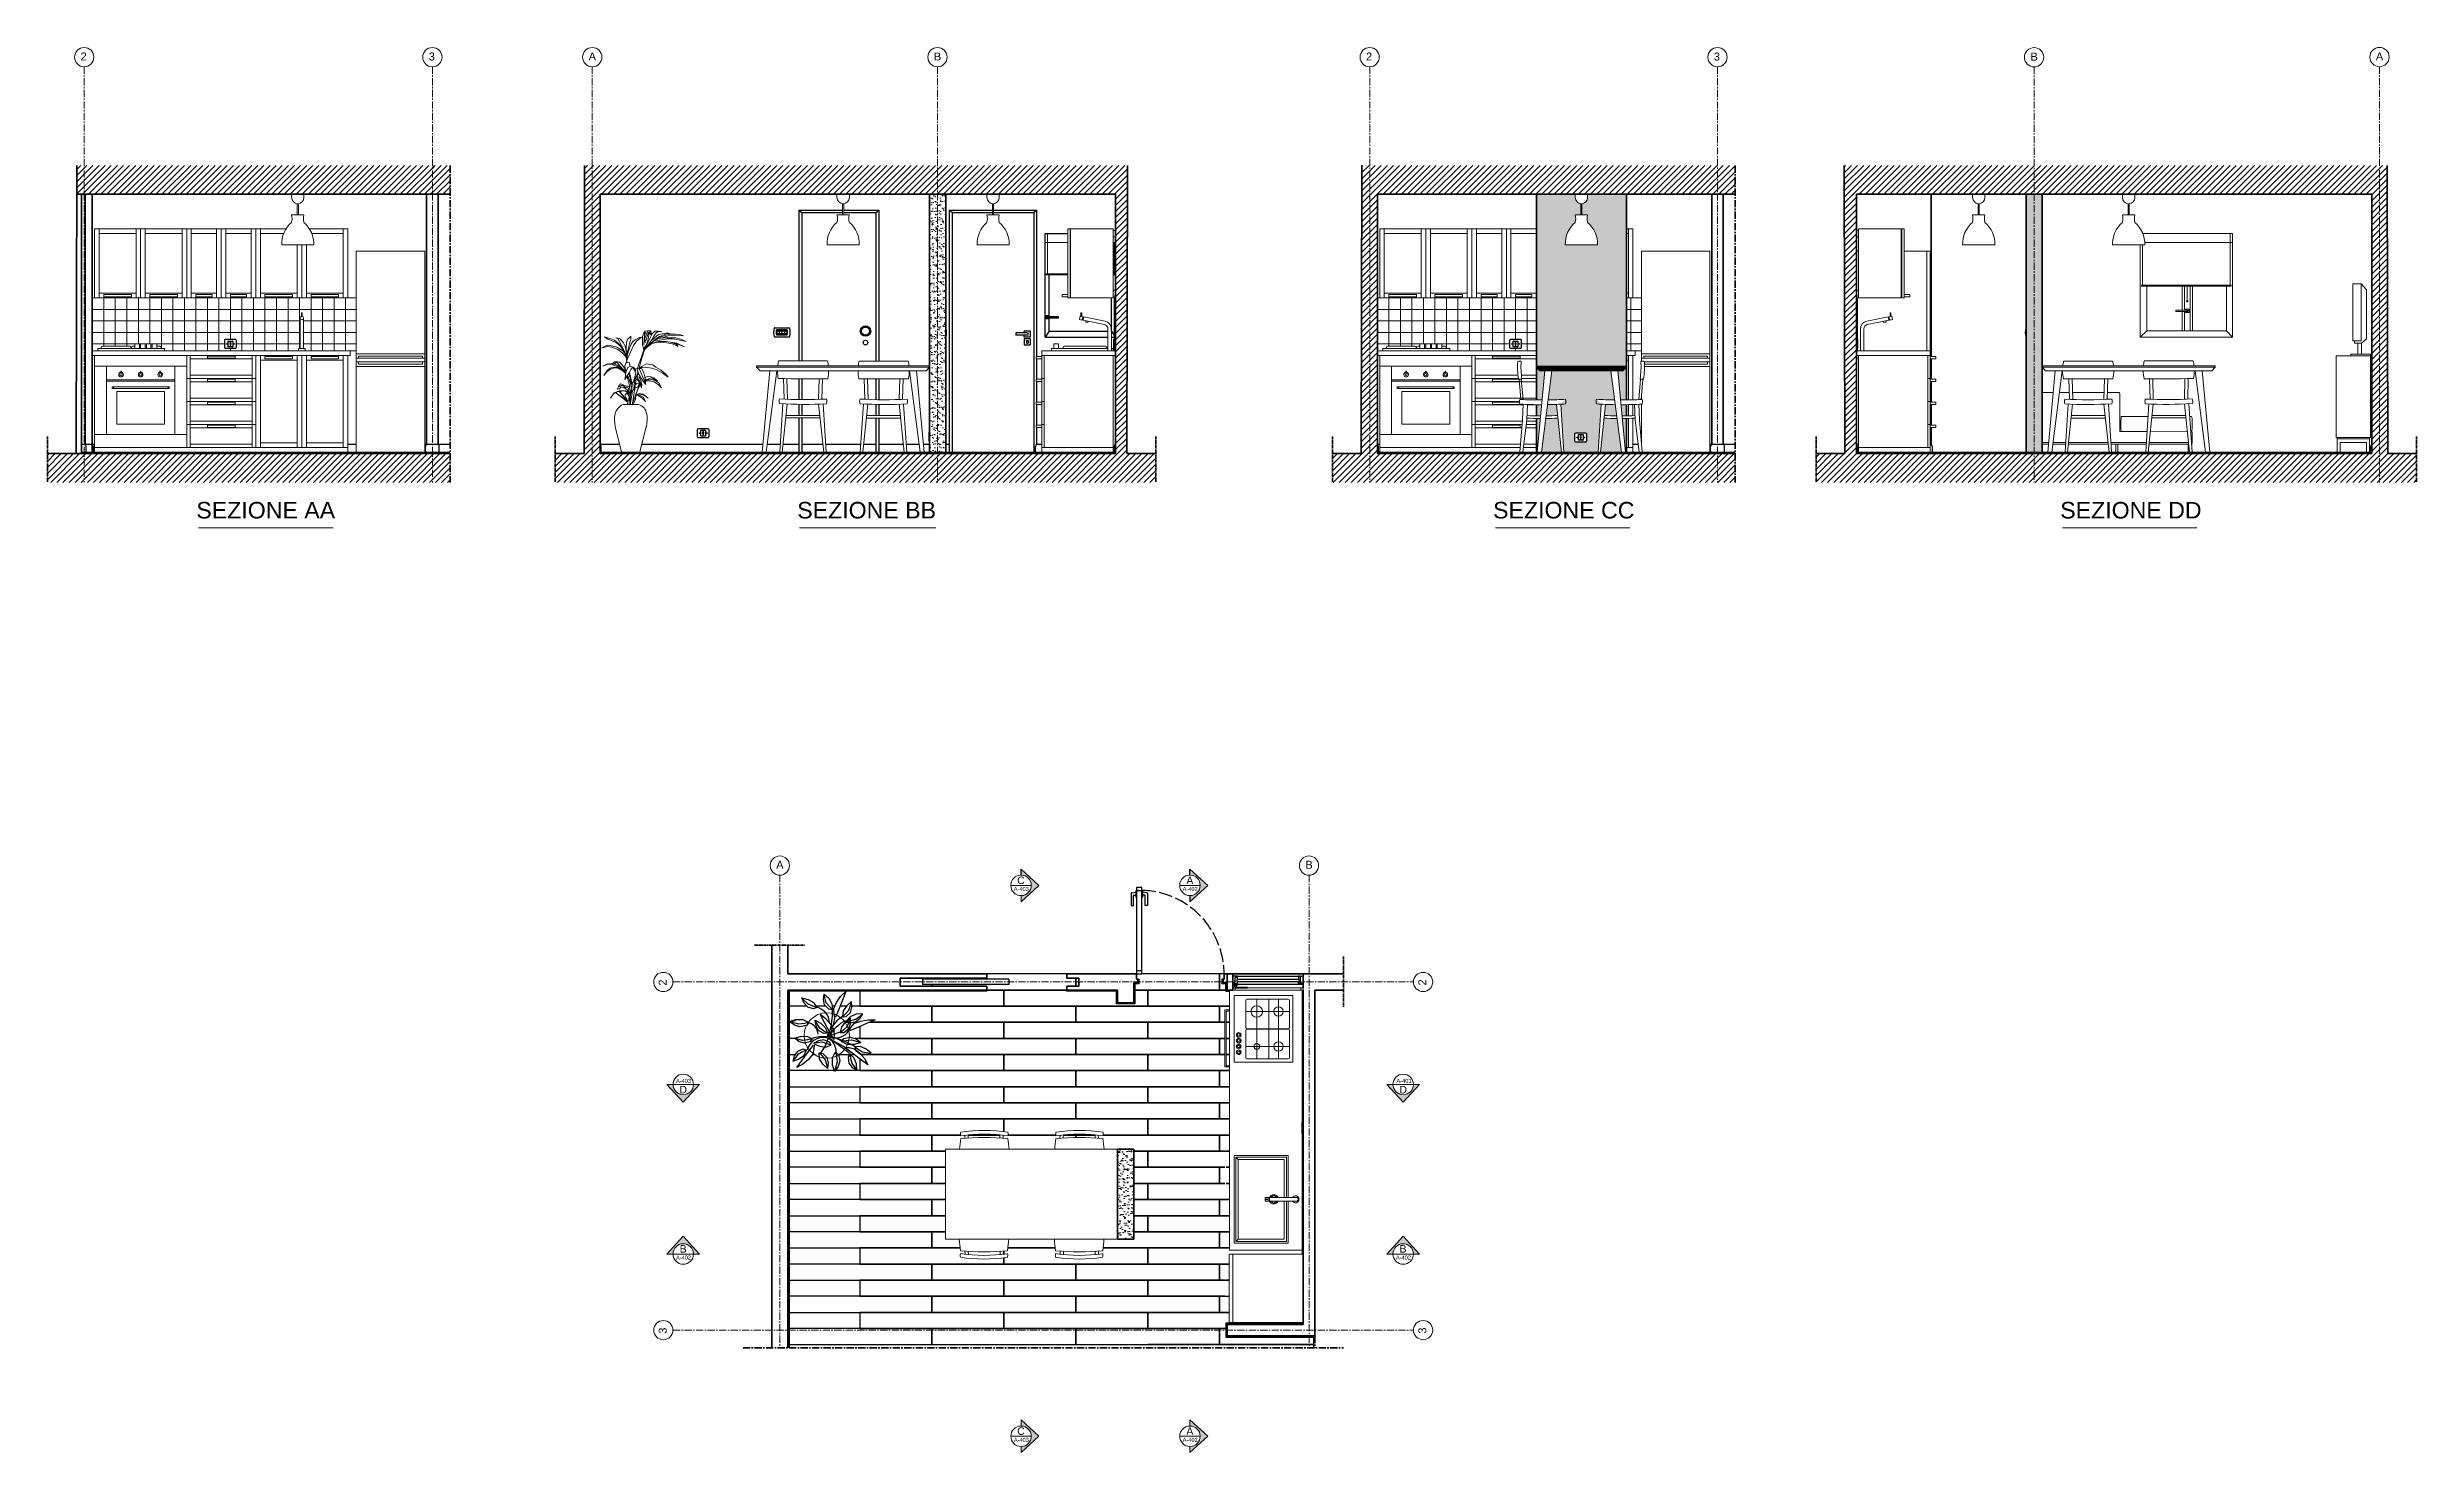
# Model space of a CAD drawing. Header units: inches. Extents: x -2391 to -334, y 852 to 2073.
import ezdxf
from ezdxf.enums import TextEntityAlignment as Align

# ---------------------------------------------------------------- set-up
doc = ezdxf.new("R2010")
doc.units = ezdxf.units.IN
doc.header["$MEASUREMENT"] = 0
doc.linetypes.add('ACAD_ISO02W100', pattern=[15, 12, -3])
doc.linetypes.add('CENTERX2', pattern=[4, 2.5, -0.5, 0.5, -0.5])
for name, color, linetype, lineweight in [('A-DOOR-FULL', 4, 'Continuous', 25), ('A-FURN', 9, 'Continuous', 18), ('A-GLAZ-FULL', 140, 'Continuous', 25), ('A-WALL-FULL', 7, 'Continuous', 35), ('G-ANNO-DIM', 3, 'Continuous', 18), ('G-HEDGE', 104, 'Continuous', 25)]:
    doc.layers.add(name, color=color, linetype=linetype, lineweight=lineweight)
doc.layers.add('ACCESSORI', color=2, linetype='Continuous')
doc.layers.add('PAVIMENTAZIONE', color=1, linetype='Continuous')
doc.styles.add('ARIAL', font='arial.ttf')
doc.styles.add('underline', font='arial.ttf')

msp = doc.modelspace()

# ---------------------------------------------------------------- texts
at = {"layer": 'G-ANNO-DIM', "style": 'underline'}
for s, p in [('SEZIONE AA', (-2262.1, 1663.7)), ('SEZIONE BB', (-1740.2, 1663.7)), ('SEZIONE CC', (-1135.8, 1663.7)), ('SEZIONE DD', (-643.2, 1663.7))]:
    msp.add_text(s, height=14.38, dxfattribs=at).set_placement(p)
at = {"layer": 'G-ANNO-DIM', "linetype": 'CENTERX2', "ltscale": 5, "style": 'ARIAL'}
for tag, p in [('2', (-2362.7, 2061.5)), ('3', (-2060.3, 2061.5)), ('A', (-1921.4, 2061.5)), ('B', (-1621.6, 2061.5)), ('2', (-1246.2, 2061.5)), ('3', (-944.1, 2061.5)), ('B', (-669.1, 2061.4)), ('A', (-369.1, 2061.6)), ('A', (-1758.5, 1359.4)), ('B', (-1298.9, 1359.4))]:
    msp.add_attdef(tag, p, '', height=6.93, dxfattribs=at)
at = {"layer": 'G-ANNO-DIM', "style": 'ARIAL'}
for tag, height, p in [('A-403', 3.5, (-1545.6, 1341.9)), ('C', 6.5, (-1545.9, 1349.4)), ('A-402', 3.5, (-1398.9, 1341.9)), ('A', 6.5, (-1399.2, 1349.4)), ('A-403', 3.5, (-1545.6, 863.4)), ('C', 6.5, (-1545.9, 871)), ('A-402', 3.5, (-1398.9, 863.4)), ('A', 6.5, (-1399.2, 871))]:
    msp.add_attdef(tag, text='', height=height, dxfattribs=at).set_placement(p, align=Align.MIDDLE_CENTER)
at = {"layer": 'G-ANNO-DIM', "linetype": 'CENTERX2', "ltscale": 5, "style": 'ARIAL'}
for tag, p in [('2', (-1853.6, 1257.9)), ('2', (-1193.8, 1258)), ('3', (-1853.6, 955.5)), ('3', (-1193.8, 955.6))]:
    msp.add_attdef(tag, p, '', height=6.93, rotation=90, dxfattribs=at)

# ---------------------------------------------------------------- blocks, each defined once
blk = doc.blocks.new('A$C7B0B1320')
h = blk.add_hatch(color=256)
h.dxf.hatch_style = 1
h.paths.add_polyline_path([(0, 17.8), (10.6, 17.8, -1), (46.2, 17.8), (56.8, 17.8), (28.4, 48.7)])
for p, q in [((0, 17.8), (28.4, 48.7)), ((56.8, 17.8), (28.4, 48.7)), ((10.6, 17.8), (0, 17.8)), ((10.6, 17.8), (46.2, 17.8)), ((46.2, 17.8), (56.8, 17.8))]:
    blk.add_line(p, q)
blk.add_circle((28.4, 17.8), 17.8)
at = {"style": 'ARIAL'}
for tag, height, p in [('A-301', 7, (28.8, 11.7)), ('A', 13, (28.2, 26.7))]:
    blk.add_attdef(tag, text='', height=height, dxfattribs=at).set_placement(p, align=Align.MIDDLE_CENTER)

# ---------------------------------------------------------------- hatches: boundary and pattern name
at = {"layer": 'A-FURN'}
h = msp.add_hatch(dxfattribs=at)
h.set_pattern_fill('AR-SAND', color=256, scale=3)
h.paths.add_polyline_path([(-1611.2, 1945.3), (-1625.2, 1945.3), (-1625.2, 1721.3), (-1611.2, 1721.3)])
h = msp.add_hatch(dxfattribs=at)
h.set_pattern_fill('AR-SAND', color=256, scale=3)
edge = h.paths.add_edge_path()
edge.add_line((-1020, 1945.3), (-1053.7, 1945.3))
edge.add_line((-1053.7, 1945.3), (-1053.7, 1942.5))
edge.add_arc((-1059.1, 1942.5), 5.39, -84.6745, 0, ccw=False)
edge.add_line((-1058.6, 1937.2), (-1058.6, 1927.3))
edge.add_line((-1058.6, 1927.3), (-1053.7, 1927.3))
edge.add_arc((-1041.6, 1924.1), 12.6, 165.4453, 194.5547)
edge.add_arc((-1069.7, 1902.2), 24.6, -2.2392, 49.4932, ccw=False)
edge.add_line((-1045.1, 1901.3), (-1073.1, 1901.3))
edge.add_arc((-1048.5, 1902.2), 24.6, 130.5068, 182.2392, ccw=False)
edge.add_arc((-1076.6, 1924.1), 12.6, 345.4453, 374.5547)
edge.add_line((-1064.5, 1927.3), (-1059.6, 1927.3))
edge.add_line((-1059.6, 1927.3), (-1059.6, 1937.2))
edge.add_arc((-1059.1, 1942.5), 5.39, 180, 264.6745, ccw=False)
edge.add_line((-1064.5, 1942.5), (-1064.5, 1945.3))
edge.add_line((-1064.5, 1945.3), (-1098.2, 1945.3))
edge.add_line((-1098.2, 1945.3), (-1098.2, 1796.1))
edge.add_line((-1098.2, 1796.1), (-1023.7, 1796.1))
edge.add_line((-1023.7, 1796.1), (-1020, 1796.1))
edge.add_line((-1020, 1796.1), (-1020, 1945.3))
edge = h.paths.add_edge_path()
edge.add_arc((-1024.8, 2102.3), 339.8, 266.4071, 267.1047, ccw=False)
edge.add_arc((-1039.8, 1765.2), 6.53, 160.7472, 197.7679, ccw=False)
edge.add_arc((-1024.7, 2111.4), 344.8, 266.4572, 269.0731)
edge.add_line((-1030.3, 1766.7), (-1033.6, 1791.8))
edge.add_line((-1033.6, 1791.8), (-1084.7, 1791.8))
edge.add_line((-1084.7, 1791.8), (-1087.9, 1766.7))
edge.add_arc((-1094.2, 2111.4), 344.8, 271.0445, 273.5428)
edge.add_arc((-1079.1, 1765.2), 6.53, -17.7679, 19.2528, ccw=False)
edge.add_arc((-1094.1, 2102.3), 339.8, 272.8953, 273.5929, ccw=False)
edge.add_line((-1077, 1762.9), (-1074.3, 1721.3))
edge.add_line((-1074.3, 1721.3), (-1044.6, 1721.3))
edge.add_line((-1044.6, 1721.3), (-1041.9, 1762.9))
edge = h.paths.add_edge_path(flags=16)
edge.add_spline(control_points=[(-1055.4, 1738.1), (-1055, 1738.1), (-1054.7, 1737.7), (-1054.7, 1737.4)], knot_values=[0, 0, 0, 0, 0.989949, 0.989949, 0.989949, 0.989949], degree=3, periodic=0)
edge.add_line((-1054.7, 1737.4), (-1054.7, 1730.8))
edge.add_spline(control_points=[(-1054.7, 1730.8), (-1054.7, 1730.4), (-1055, 1730.1), (-1055.4, 1730.1)], knot_values=[0, 0, 0, 0, 0.989949, 0.989949, 0.989949, 0.989949], degree=3, periodic=0)
edge.add_line((-1055.4, 1730.1), (-1064, 1730.1))
edge.add_spline(control_points=[(-1064, 1730.1), (-1064.3, 1730.1), (-1064.7, 1730.4), (-1064.7, 1730.8)], knot_values=[0, 0, 0, 0, 0.989949, 0.989949, 0.989949, 0.989949], degree=3, periodic=0)
edge.add_line((-1064.7, 1730.8), (-1064.7, 1737.4))
edge.add_spline(control_points=[(-1064.7, 1737.4), (-1064.7, 1737.7), (-1064.3, 1738.1), (-1064, 1738.1)], knot_values=[0, 0, 0, 0, 0.989949, 0.989949, 0.989949, 0.989949], degree=3, periodic=0)
edge.add_line((-1064, 1738.1), (-1055.4, 1738.1))
edge = h.paths.add_edge_path(flags=0)
edge.add_spline(control_points=[(-1057.9, 1736.6), (-1057.8, 1736.6), (-1057.7, 1736.5), (-1057.7, 1736.4)], knot_values=[0, 0, 0, 0, 0.282843, 0.282843, 0.282843, 0.282843], degree=3, periodic=0)
edge.add_line((-1057.7, 1736.4), (-1057.7, 1731.8))
edge.add_spline(control_points=[(-1057.7, 1731.8), (-1057.7, 1731.7), (-1057.8, 1731.6), (-1057.9, 1731.6)], knot_values=[0, 0, 0, 0, 0.282843, 0.282843, 0.282843, 0.282843], degree=3, periodic=0)
edge.add_line((-1057.9, 1731.6), (-1061.5, 1731.6))
edge.add_spline(control_points=[(-1061.5, 1731.6), (-1061.6, 1731.6), (-1061.7, 1731.7), (-1061.7, 1731.8)], knot_values=[0, 0, 0, 0, 0.282843, 0.282843, 0.282843, 0.282843], degree=3, periodic=0)
edge.add_line((-1061.7, 1731.8), (-1061.7, 1736.4))
edge.add_spline(control_points=[(-1061.7, 1736.4), (-1061.7, 1736.5), (-1061.6, 1736.6), (-1061.5, 1736.6)], knot_values=[0, 0, 0, 0, 0.282843, 0.282843, 0.282843, 0.282843], degree=3, periodic=0)
edge.add_line((-1061.5, 1736.6), (-1057.9, 1736.6))
edge = h.paths.add_edge_path(flags=0)
edge.add_spline(control_points=[(-1059.5, 1734.7), (-1059.5, 1734.6), (-1059.9, 1734.6), (-1059.9, 1734.7)], knot_values=[0, 0, 0, 0, 0.4, 0.4, 0.4, 0.4], degree=3, periodic=0)
edge.add_line((-1059.9, 1734.7), (-1059.9, 1735))
edge.add_arc((-1059.7, 1735.2), 0.3, -48.1897, 228.1897, ccw=False)
edge.add_line((-1059.5, 1735), (-1059.5, 1734.7))
edge = h.paths.add_edge_path(flags=0)
edge.add_arc((-1056.5, 1734.1), 0.3, 0, 360)
edge = h.paths.add_edge_path(flags=0)
edge.add_arc((-1059.7, 1734.1), 0.3, 0, 360)
edge = h.paths.add_edge_path(flags=0)
edge.add_spline(control_points=[(-1059.9, 1733.4), (-1059.9, 1733.5), (-1059.5, 1733.5), (-1059.5, 1733.4)], knot_values=[0, 0, 0, 0, 0.4, 0.4, 0.4, 0.4], degree=3, periodic=0)
edge.add_line((-1059.5, 1733.4), (-1059.5, 1733.1))
edge.add_arc((-1059.7, 1732.9), 0.3, -228.1897, 48.1897, ccw=False)
edge.add_line((-1059.9, 1733.1), (-1059.9, 1733.4))
edge = h.paths.add_edge_path(flags=0)
edge.add_arc((-1062.8, 1734.1), 0.3, 0, 360)
edge = h.paths.add_edge_path()
edge.add_line((-1090.8, 1791.8), (-1095.3, 1791.8))
edge.add_line((-1095.3, 1791.8), (-1098.2, 1794.9))
edge.add_line((-1098.2, 1794.9), (-1098.2, 1766.7))
edge.add_arc((-1094.2, 2111.4), 344.8, 269.3447, 270.1722)
edge.add_line((-1093.2, 1766.7), (-1090.8, 1791.8))
edge = h.paths.add_edge_path()
edge.add_arc((-1094.1, 2102.3), 339.8, 269.3244, 270.0985, ccw=False)
edge.add_line((-1098.2, 1762.5), (-1098.2, 1752.7))
edge.add_arc((-1093.7, 2067.2), 314.4, 269.1921, 269.862)
edge.add_line((-1094.5, 1752.7), (-1093.6, 1762.5))
edge = h.paths.add_edge_path()
edge.add_arc((-1093.2, 2050), 299.5, 269.0438, 269.7072, ccw=False)
edge.add_line((-1098.2, 1750.5), (-1098.2, 1721.3))
edge.add_line((-1098.2, 1721.3), (-1097.4, 1721.3))
edge.add_line((-1097.4, 1721.3), (-1094.7, 1750.5))
edge = h.paths.add_edge_path()
edge.add_arc((-1093.2, 2050), 299.5, 270.5968, 272.6036, ccw=False)
edge.add_line((-1090, 1750.5), (-1093.8, 1721.3))
edge.add_line((-1093.8, 1721.3), (-1076.4, 1721.3))
edge.add_line((-1076.4, 1721.3), (-1079.6, 1750.8))
edge = h.paths.add_edge_path()
edge.add_arc((-1094.1, 2102.3), 339.8, 270.9577, 272.2475, ccw=False)
edge.add_line((-1088.5, 1762.6), (-1089.7, 1752.7))
edge.add_arc((-1093.7, 2067.2), 314.4, 270.7247, 272.5399)
edge.add_line((-1079.8, 1753), (-1080.8, 1762.8))
edge = h.paths.add_edge_path()
edge.add_arc((-1025.8, 2050), 299.5, 267.3964, 269.5384, ccw=False)
edge.add_line((-1039.4, 1750.8), (-1042.5, 1721.3))
edge.add_line((-1042.5, 1721.3), (-1024.4, 1721.3))
edge.add_line((-1024.4, 1721.3), (-1028.2, 1750.5))
edge = h.paths.add_edge_path()
edge.add_arc((-1024.8, 2102.3), 339.8, 267.7525, 269.1617, ccw=False)
edge.add_line((-1038.1, 1762.8), (-1039.1, 1753))
edge.add_arc((-1025.2, 2067.2), 314.4, 267.4601, 269.4043)
edge.add_line((-1028.5, 1752.7), (-1029.7, 1762.5))
edge = h.paths.add_edge_path()
edge.add_arc((-1024.8, 2102.3), 339.8, 270.0206, 270.8074, ccw=False)
edge.add_line((-1024.6, 1762.5), (-1023.7, 1752.7))
edge.add_arc((-1025.2, 2067.2), 314.4, 270.2666, 270.9503)
edge.add_line((-1020, 1752.8), (-1020, 1762.5))
edge = h.paths.add_edge_path()
edge.add_arc((-1025.8, 2050), 299.5, 270.4278, 271.1057, ccw=False)
edge.add_line((-1023.5, 1750.5), (-1020.8, 1721.3))
edge.add_line((-1020.8, 1721.3), (-1020, 1721.3))
edge.add_line((-1020, 1721.3), (-1020, 1750.5))
edge = h.paths.add_edge_path()
edge.add_line((-1020, 1795), (-1023, 1791.8))
edge.add_line((-1023, 1791.8), (-1023.7, 1791.8))
edge.add_line((-1023.7, 1791.8), (-1027.4, 1791.8))
edge.add_line((-1027.4, 1791.8), (-1025, 1766.7))
edge.add_arc((-1024.7, 2111.4), 344.8, 269.9452, 270.7852)
edge.add_line((-1020, 1766.7), (-1020, 1795))
h = msp.add_hatch(dxfattribs=at)
h.set_pattern_fill('AR-SAND', color=256, scale=2)
h.paths.add_polyline_path([(-658.9, 1945.3), (-672.9, 1945.3), (-672.9, 1721.3), (-658.9, 1721.3)])
h = msp.add_hatch(dxfattribs=at)
h.set_pattern_fill('ANSI31', color=256, scale=7)
h.paths.add_polyline_path([(-1020, 1796.1), (-1023.7, 1796.1), (-1098.3, 1796.1), (-1098.3, 1795), (-1098.3, 1795), (-1020, 1795)])
h.paths.add_polyline_path([(-1020, 1795), (-1020, 1795), (-1098.3, 1795), (-1095.3, 1791.8), (-1023, 1791.8)])
h = msp.add_hatch(dxfattribs=at)
h.set_pattern_fill('AR-SAND', color=256, scale=3)
h.set_pattern_definition([(37.5, (-120.911, -3e-11), (-0.18898, 5.780471), [0, -4.56, 0, -5.1, 0, -4.875]), (7.5, (-120.911, -3e-11), (5.30933, 8.466438), [0, -2.46, 0, -4.11, 0, -1.575]), (327.5, (-124.601, -3e-11), (9.342426, 0.016977), [0, -1.5, 0, -5.4, 0, -7.05]), (317.5, (-124.601, -3e-11), (9.01838, 2.633027), [0, -0.75, 0, -3.54, 0, -4.05])])
h.paths.add_polyline_path([(-1461.9, 1037.8), (-1447.9, 1037.8), (-1447.9, 1116), (-1461.9, 1116)])
at = {"layer": 'A-WALL-FULL'}
h = msp.add_hatch(dxfattribs=at)
h.set_pattern_fill('ANSI31', color=256, scale=30)
h.paths.add_polyline_path([(-2041.7, 1970.3), (-2057.1, 1970.3), (-2057.1, 1945.3), (-2052.1, 1945.3), (-2041.7, 1945.3)])
h.paths.add_polyline_path([(-2359.5, 1970.3), (-2366, 1970.3), (-2366, 1945.3), (-2359.5, 1945.3)])
h = msp.add_hatch(dxfattribs=at)
h.set_pattern_fill('ANSI31', color=256, scale=30)
h.paths.add_polyline_path([(-2057.1, 1970.3), (-2359.5, 1970.3), (-2359.5, 1945.3), (-2057.1, 1945.3)])
h = msp.add_hatch(dxfattribs=at)
h.set_pattern_fill('ANSI31', color=256, scale=30, angle=180)
h.paths.add_polyline_path([(-1428.8, 1720), (-1453.8, 1720), (-1453.3, 1970.3), (-1924.9, 1970.3), (-1925.4, 1720), (-1950.4, 1720), (-1950.4, 1695), (-1428.8, 1695)])
h.paths.add_polyline_path([(-1911.4, 1720), (-1911.4, 1945.3), (-1463.8, 1945.3), (-1463.8, 1720)], flags=16)
h = msp.add_hatch(dxfattribs=at)
h.set_pattern_fill('ANSI31', color=256, scale=30, angle=180)
h.paths.add_polyline_path([(-1236.3, 1945.3), (-935.9, 1945.3), (-925.5, 1945.3), (-925.5, 1970.3), (-1249.7, 1970.3), (-1250.3, 1720), (-1275.3, 1720), (-1275.3, 1695), (-925.5, 1695), (-925.5, 1720), (-1236.3, 1720)])
h = msp.add_hatch(dxfattribs=at)
h.set_pattern_fill('ANSI31', color=256, scale=30, angle=360)
h.paths.add_polyline_path([(-855.3, 1720), (-830.3, 1720), (-830.8, 1970.3), (-359.2, 1970.3), (-358.7, 1720), (-333.7, 1720), (-333.7, 1695), (-855.3, 1695)])
h.paths.add_polyline_path([(-372.7, 1720), (-372.7, 1945.3), (-820.3, 1945.3), (-820.3, 1720)], flags=16)
h = msp.add_hatch(dxfattribs=at)
h.set_pattern_fill('ANSI31', color=256, scale=30)
h.paths.add_polyline_path([(-2057.1, 1720), (-2352.5, 1720), (-2359.5, 1720), (-2359.5, 1695), (-2057.1, 1695)])
h.paths.add_polyline_path([(-2041.7, 1720), (-2057.1, 1720), (-2057.1, 1695), (-2041.7, 1695)])
h.paths.add_polyline_path([(-2359.5, 1720), (-2391.5, 1720), (-2391.5, 1695), (-2359.5, 1695)])
at = {"layer": 'G-ANNO-DIM'}
h = msp.add_hatch(color=256, dxfattribs=at)
h.dxf.hatch_style = 1
h.paths.add_polyline_path([(-1545.8, 1359.2), (-1545.8, 1353.9, -1), (-1545.8, 1336.1), (-1545.8, 1330.8), (-1530.3, 1345)])
h = msp.add_hatch(color=256, dxfattribs=at)
h.dxf.hatch_style = 1
h.paths.add_polyline_path([(-1399.1, 1359.2), (-1399.1, 1353.9, -1), (-1399.1, 1336.1), (-1399.1, 1330.8), (-1383.6, 1345)])
h = msp.add_hatch(color=256, dxfattribs=at)
h.dxf.hatch_style = 1
h.paths.add_polyline_path([(-1545.8, 880.7), (-1545.8, 875.4, -1), (-1545.8, 857.6), (-1545.8, 852.3), (-1530.3, 866.5)])
h = msp.add_hatch(color=256, dxfattribs=at)
h.dxf.hatch_style = 1
h.paths.add_polyline_path([(-1399.1, 880.7), (-1399.1, 875.4, -1), (-1399.1, 857.6), (-1399.1, 852.3), (-1383.6, 866.5)])

# ---------------------------------------------------------------- linework, layer by layer
for p, q in [((-1545.8, 1353.9), (-1545.8, 1359.2)), ((-1399.1, 1353.9), (-1399.1, 1359.2)), ((-1399.1, 1336.1), (-1399.1, 1330.8))]:
    msp.add_line(p, q)
at = {"layer": 'A-DOOR-FULL'}
for p, q in [((-1738.7, 1931.6), (-1738.7, 1800.5)), ((-1738.7, 1931.6), (-1738.7, 1800.5)), ((-1738.7, 1931.6), (-1736.1, 1929.6)), ((-1738.7, 1931.6), (-1700.8, 1931.6)), ((-1736.1, 1929.6), (-1736.1, 1800.5)), ((-1736.1, 1929.6), (-1700.8, 1929.6)), ((-1699.8, 1931.6), (-1669.3, 1931.6)), ((-1699.8, 1929.6), (-1671.8, 1929.6)), ((-1671.8, 1929.6), (-1669.3, 1931.6)), ((-1671.8, 1929.6), (-1671.8, 1800.4)), ((-1669.3, 1931.6), (-1669.3, 1800.4)), ((-1669.3, 1931.6), (-1669.3, 1800.4)), ((-1608.3, 1931.6), (-1608.3, 1721.3)), ((-1608.3, 1931.6), (-1570.6, 1931.6)), ((-1605.7, 1929.6), (-1608.3, 1931.6)), ((-1605.7, 1929.6), (-1605.7, 1721.3)), ((-1605.7, 1929.6), (-1570.6, 1929.6)), ((-1569.6, 1931.6), (-1532.3, 1931.6)), ((-1569.6, 1929.6), (-1534.8, 1929.6)), ((-1534.8, 1929.6), (-1532.3, 1931.6)), ((-1534.8, 1929.6), (-1534.8, 1721.3)), ((-1532.3, 1931.6), (-1532.3, 1804.3)), ((-1532.3, 1802.3), (-1532.3, 1784.8)), ((-1738.7, 1785.1), (-1738.7, 1767)), ((-1738.7, 1785.1), (-1738.7, 1767)), ((-1736.1, 1785.1), (-1736.1, 1767)), ((-1671.8, 1785), (-1671.8, 1766.9)), ((-1669.3, 1785), (-1669.3, 1766.9)), ((-1669.3, 1785), (-1669.3, 1766.9)), ((-1532.3, 1782.8), (-1532.3, 1764.8)), ((-1738.7, 1762.8), (-1738.7, 1753.2)), ((-1738.7, 1762.8), (-1738.7, 1753.2)), ((-1738.7, 1751), (-1738.7, 1721.3)), ((-1738.7, 1751), (-1738.7, 1721.3)), ((-1736.1, 1762.8), (-1736.1, 1753.2)), ((-1736.1, 1751), (-1736.1, 1721.3)), ((-1671.8, 1762.8), (-1671.8, 1753.1)), ((-1671.8, 1750.9), (-1671.8, 1721.3)), ((-1669.3, 1762.7), (-1669.3, 1753.1)), ((-1669.3, 1762.7), (-1669.3, 1753.1)), ((-1669.3, 1750.9), (-1669.3, 1721.3)), ((-1669.3, 1750.9), (-1669.3, 1721.3)), ((-1532.3, 1762.8), (-1532.3, 1744.8)), ((-1532.3, 1742.8), (-1532.3, 1728.3)), ((-1556.4, 1263.5), (-1631.5, 1263.5)), ((-1631.5, 1263.5), (-1631.5, 1259)), ((-1556.4, 1259), (-1631.5, 1259)), ((-1556.4, 1263.5), (-1556.4, 1259))]:
    msp.add_line(p, q, dxfattribs=at)
msp.add_lwpolyline([(-1445.4, 1343.2), (-1445.4, 1268.1), (-1440.9, 1268.1), (-1440.9, 1343.2)], close=True, dxfattribs=at)
for points in [[(-1445.4, 1343.2), (-1445.4, 1340.6), (-1440.9, 1340.6)], [(-1445.4, 1334.9), (-1445.4, 1331.9)], [(-1440.9, 1268.1), (-1440.9, 1270.7), (-1445.4, 1270.7)]]:
    msp.add_lwpolyline(points, dxfattribs=at)
at = {"layer": 'A-DOOR-FULL', "linetype": 'ACAD_ISO02W100'}
msp.add_arc((-1442.6, 1267.5), 73.2, 356.956, 92.2537, dxfattribs=at)
at = {"layer": 'A-FURN'}
for p, q in [((-2179.4, 1945.3), (-2179.4, 1942.5)), ((-2179.4, 1945.3), (-2168.7, 1945.3)), ((-2168.7, 1945.3), (-2168.7, 1942.5)), ((-2350.5, 1915.3), (-2350.5, 1855.3)), ((-2270.5, 1915.3), (-2270.5, 1855.3)), ((-2240.5, 1915.3), (-2270.5, 1915.3)), ((-2270.5, 1915.3), (-2270.5, 1855.3)), ((-2270.5, 1855.3), (-2270.5, 1915.3)), ((-2240.5, 1915.3), (-2244.5, 1915.3)), ((-2244.5, 1915.3), (-2244.5, 1855.3)), ((-2240.5, 1855.3), (-2240.5, 1915.3)), ((-2240.5, 1855.3), (-2240.5, 1915.3)), ((-2240.5, 1915.3), (-2210.5, 1915.3)), ((-2240.5, 1915.3), (-2236.5, 1915.3)), ((-2236.5, 1915.3), (-2236.5, 1855.3)), ((-2210.5, 1915.3), (-2210.5, 1855.3)), ((-2210.5, 1915.3), (-2210.5, 1855.3)), ((-2210.5, 1915.3), (-2210.5, 1855.3)), ((-2179.4, 1927.3), (-2174, 1927.3)), ((-2168.7, 1927.3), (-2174, 1927.3)), ((-2130.5, 1855.3), (-2130.5, 1915.3)), ((-1505.2, 1855.3), (-1505.2, 1915.3)), ((-1505.2, 1915.3), (-1503.2, 1915.3)), ((-1503.2, 1915.3), (-1503.2, 1855.3)), ((-1234.3, 1915.3), (-1234.3, 1855.3)), ((-1154.3, 1915.3), (-1154.3, 1855.3)), ((-1124.3, 1915.3), (-1154.3, 1915.3)), ((-1154.3, 1915.3), (-1154.3, 1855.3)), ((-1154.3, 1855.3), (-1154.3, 1915.3)), ((-1124.3, 1915.3), (-1128.3, 1915.3)), ((-1128.3, 1915.3), (-1128.3, 1855.3)), ((-1124.3, 1855.3), (-1124.3, 1915.3)), ((-1124.3, 1855.3), (-1124.3, 1915.3)), ((-1124.3, 1915.3), (-1098.2, 1915.3)), ((-1124.3, 1915.3), (-1120.3, 1915.3)), ((-1120.3, 1915.3), (-1120.3, 1855.3)), ((-1014.3, 1855.3), (-1014.3, 1915.3)), ((-780.9, 1915.3), (-780.9, 1855.3)), ((-778.9, 1915.3), (-780.9, 1915.3)), ((-778.9, 1855.3), (-778.9, 1915.3)), ((-2244.5, 1911.3), (-2266.5, 1911.3)), ((-2236.5, 1911.3), (-2214.5, 1911.3)), ((-2188, 1901.3), (-2160, 1901.3)), ((-2123.2, 1895.8), (-2063.7, 1895.8)), ((-2123.2, 1721.3), (-2123.2, 1895.8)), ((-2063.7, 1895.8), (-2063.7, 1721.3)), ((-1463.8, 1895.8), (-1463.8, 1721.3)), ((-1128.3, 1911.3), (-1150.3, 1911.3)), ((-1120.3, 1911.3), (-1098.3, 1911.3)), ((-1007, 1895.8), (-947.5, 1895.8)), ((-1007, 1800.3), (-1007, 1895.8)), ((-947.5, 1895.8), (-947.5, 1721.3)), ((-820.3, 1895.8), (-820.3, 1721.3)), ((-820.3, 1895.8), (-820.3, 1721.3)), ((-820.3, 1721.3), (-820.3, 1895.8)), ((-759.1, 1895.8), (-759.1, 1809.3)), ((-2352.5, 1855.3), (-2342.5, 1855.3)), ((-2352.5, 1855.3), (-2352.5, 1845.3)), ((-2342.5, 1858.3), (-2318.5, 1858.3)), ((-2342.5, 1858.3), (-2342.5, 1856.3)), ((-2342.5, 1858.3), (-2341.5, 1858.3)), ((-2342.5, 1858.3), (-2342.4, 1858.3)), ((-2342.5, 1856.3), (-2341.5, 1856.3)), ((-2342.5, 1855.3), (-2332.5, 1855.3)), ((-2342.5, 1855.3), (-2342.5, 1845.3)), ((-2342.2, 1856.3), (-2341.9, 1856.3)), ((-2332.5, 1855.3), (-2322.5, 1855.3)), ((-2332.5, 1855.3), (-2332.5, 1845.3)), ((-2322.5, 1855.3), (-2312.5, 1855.3)), ((-2322.5, 1855.3), (-2322.5, 1845.3)), ((-2318.5, 1856.3), (-2319.5, 1856.3)), ((-2318.8, 1856.3), (-2319.1, 1856.3)), ((-2318.5, 1858.3), (-2318.5, 1856.3)), ((-2312.5, 1855.3), (-2312.5, 1845.3)), ((-2312.5, 1855.3), (-2302.5, 1855.3)), ((-2312.5, 1855.3), (-2312.5, 1845.3)), ((-2302.5, 1858.3), (-2278.5, 1858.3)), ((-2302.5, 1858.3), (-2302.5, 1856.3)), ((-2302.5, 1858.3), (-2301.5, 1858.3)), ((-2302.5, 1858.3), (-2302.4, 1858.3)), ((-2302.5, 1856.3), (-2301.5, 1856.3)), ((-2302.5, 1855.3), (-2292.5, 1855.3)), ((-2302.5, 1855.3), (-2302.5, 1845.3)), ((-2302.2, 1856.3), (-2301.9, 1856.3)), ((-2292.5, 1855.3), (-2282.5, 1855.3)), ((-2292.5, 1855.3), (-2292.5, 1845.3)), ((-2282.5, 1855.3), (-2272.5, 1855.3)), ((-2282.5, 1855.3), (-2282.5, 1845.3)), ((-2278.5, 1856.3), (-2279.5, 1856.3)), ((-2278.8, 1856.3), (-2279.1, 1856.3)), ((-2278.5, 1858.3), (-2278.5, 1856.3)), ((-2272.5, 1855.3), (-2272.5, 1845.3)), ((-2272.5, 1855.3), (-2262.5, 1855.3)), ((-2272.5, 1855.3), (-2272.5, 1845.3)), ((-2270.5, 1855.3), (-2240.5, 1855.3)), ((-2244.5, 1855.3), (-2270.5, 1855.3)), ((-2266.5, 1859.3), (-2244.5, 1859.3)), ((-2262.5, 1858.3), (-2248.5, 1858.3)), ((-2262.5, 1858.3), (-2262.5, 1856.3)), ((-2262.5, 1855.3), (-2252.5, 1855.3)), ((-2262.5, 1855.3), (-2262.5, 1845.3)), ((-2252.5, 1855.3), (-2242.5, 1855.3)), ((-2252.5, 1855.3), (-2252.5, 1845.3)), ((-2248.5, 1856.3), (-2248.5, 1858.3)), ((-2242.5, 1855.3), (-2232.5, 1855.3)), ((-2242.5, 1855.3), (-2242.5, 1845.3)), ((-2210.5, 1855.3), (-2240.5, 1855.3)), ((-2214.5, 1859.3), (-2236.5, 1859.3)), ((-2236.5, 1855.3), (-2210.5, 1855.3)), ((-2232.5, 1858.3), (-2218.5, 1858.3)), ((-2232.5, 1858.3), (-2232.5, 1856.3)), ((-2232.5, 1855.3), (-2232.5, 1845.3)), ((-2232.5, 1855.3), (-2222.5, 1855.3)), ((-2232.5, 1855.3), (-2232.5, 1845.3)), ((-2222.5, 1855.3), (-2212.5, 1855.3)), ((-2222.5, 1855.3), (-2222.5, 1845.3)), ((-2218.5, 1856.3), (-2218.5, 1858.3)), ((-2212.5, 1855.3), (-2202.5, 1855.3)), ((-2212.5, 1855.3), (-2212.5, 1845.3)), ((-2202.5, 1858.3), (-2178.5, 1858.3)), ((-2202.5, 1858.3), (-2202.5, 1856.3)), ((-2202.5, 1858.3), (-2201.5, 1858.3)), ((-2202.5, 1858.3), (-2202.4, 1858.3)), ((-2202.5, 1856.3), (-2201.5, 1856.3)), ((-2202.5, 1855.3), (-2192.5, 1855.3)), ((-2202.5, 1855.3), (-2202.5, 1845.3)), ((-2202.2, 1856.3), (-2201.9, 1856.3)), ((-2192.5, 1855.3), (-2192.5, 1845.3)), ((-2192.5, 1855.3), (-2192.5, 1845.3)), ((-2182.5, 1855.3), (-2182.5, 1845.3)), ((-2182.5, 1855.3), (-2182.5, 1845.3)), ((-2178.5, 1856.3), (-2179.5, 1856.3)), ((-2178.8, 1856.3), (-2179.1, 1856.3)), ((-2178.5, 1858.3), (-2178.5, 1856.3)), ((-2172.5, 1855.3), (-2172.5, 1845.3)), ((-2162.5, 1858.3), (-2138.5, 1858.3)), ((-2162.5, 1858.3), (-2162.5, 1856.3)), ((-2162.5, 1858.3), (-2161.5, 1858.3)), ((-2162.5, 1858.3), (-2162.4, 1858.3)), ((-2162.5, 1856.3), (-2161.5, 1856.3)), ((-2162.5, 1855.3), (-2162.5, 1845.3)), ((-2162.2, 1856.3), (-2161.9, 1856.3)), ((-2152.5, 1855.3), (-2152.5, 1845.3)), ((-2142.5, 1855.3), (-2142.5, 1845.3)), ((-2142.5, 1855.3), (-2142.5, 1845.3)), ((-2138.5, 1856.3), (-2139.5, 1856.3)), ((-2138.8, 1856.3), (-2139.1, 1856.3)), ((-2138.5, 1858.3), (-2138.5, 1856.3)), ((-2132.5, 1855.3), (-2132.5, 1845.3)), ((-1510.2, 1858.3), (-1510.2, 1856.3)), ((-1509.2, 1856.3), (-1509.4, 1856.3)), ((-1503.2, 1855.3), (-1505.2, 1855.3)), ((-1464.8, 1855.3), (-1464.8, 1845.3)), ((-1464.8, 1855.3), (-1464.8, 1845.3)), ((-1236.3, 1855.3), (-1226.3, 1855.3)), ((-1226.3, 1858.3), (-1202.3, 1858.3)), ((-1226.3, 1855.3), (-1226.3, 1845.3)), ((-1216.3, 1855.3), (-1216.3, 1845.3)), ((-1206.3, 1855.3), (-1206.3, 1845.3)), ((-1196.3, 1855.3), (-1196.3, 1845.3)), ((-1196.3, 1855.3), (-1196.3, 1845.3)), ((-1186.3, 1858.3), (-1162.3, 1858.3)), ((-1186.3, 1855.3), (-1186.3, 1845.3)), ((-1176.3, 1855.3), (-1176.3, 1845.3)), ((-1166.3, 1855.3), (-1166.3, 1845.3)), ((-1156.3, 1855.3), (-1156.3, 1845.3)), ((-1156.3, 1855.3), (-1156.3, 1845.3)), ((-1154.3, 1855.3), (-1124.3, 1855.3)), ((-1128.3, 1855.3), (-1154.3, 1855.3)), ((-1150.3, 1859.3), (-1128.3, 1859.3)), ((-1146.3, 1858.3), (-1132.3, 1858.3)), ((-1146.3, 1858.3), (-1146.3, 1856.3)), ((-1146.3, 1855.3), (-1146.3, 1845.3)), ((-1136.3, 1855.3), (-1136.3, 1845.3)), ((-1132.3, 1856.3), (-1132.3, 1858.3)), ((-1126.3, 1855.3), (-1126.3, 1845.3)), ((-1098.2, 1855.3), (-1124.3, 1855.3)), ((-1098.3, 1859.3), (-1120.3, 1859.3)), ((-1120.3, 1855.3), (-1098.2, 1855.3)), ((-1116.3, 1858.3), (-1102.3, 1858.3)), ((-1116.3, 1858.3), (-1116.3, 1856.3)), ((-1116.3, 1855.3), (-1116.3, 1845.3)), ((-1116.3, 1855.3), (-1116.3, 1845.3)), ((-1106.3, 1855.3), (-1106.3, 1845.3)), ((-1102.3, 1856.3), (-1102.3, 1858.3)), ((-1016.3, 1855.3), (-1016.3, 1845.3)), ((-819.3, 1855.3), (-819.3, 1845.3)), ((-819.3, 1855.3), (-819.3, 1845.3)), ((-780.9, 1855.3), (-778.9, 1855.3)), ((-774.9, 1856.3), (-774.7, 1856.3)), ((-773.9, 1858.3), (-773.9, 1856.3)), ((-2352.5, 1845.3), (-2352.5, 1835.3)), ((-2352.5, 1845.3), (-2342.5, 1845.3)), ((-2352.5, 1835.3), (-2352.5, 1825.3)), ((-2352.5, 1835.3), (-2342.5, 1835.3)), ((-2342.5, 1845.3), (-2342.5, 1835.3)), ((-2342.5, 1845.3), (-2332.5, 1845.3)), ((-2342.5, 1835.3), (-2342.5, 1825.3)), ((-2342.5, 1835.3), (-2332.5, 1835.3)), ((-2332.5, 1845.3), (-2332.5, 1835.3)), ((-2332.5, 1845.3), (-2322.5, 1845.3)), ((-2332.5, 1835.3), (-2332.5, 1825.3)), ((-2332.5, 1835.3), (-2322.5, 1835.3)), ((-2322.5, 1845.3), (-2322.5, 1835.3)), ((-2322.5, 1845.3), (-2312.5, 1845.3)), ((-2322.5, 1835.3), (-2322.5, 1825.3)), ((-2322.5, 1835.3), (-2312.5, 1835.3)), ((-2312.5, 1845.3), (-2312.5, 1835.3)), ((-2312.5, 1845.3), (-2312.5, 1835.3)), ((-2312.5, 1845.3), (-2302.5, 1845.3)), ((-2312.5, 1835.3), (-2312.5, 1825.3)), ((-2312.5, 1835.3), (-2312.5, 1825.3)), ((-2312.5, 1835.3), (-2302.5, 1835.3)), ((-2302.5, 1845.3), (-2302.5, 1835.3)), ((-2302.5, 1845.3), (-2292.5, 1845.3)), ((-2302.5, 1835.3), (-2302.5, 1825.3)), ((-2302.5, 1835.3), (-2292.5, 1835.3)), ((-2292.5, 1845.3), (-2292.5, 1835.3)), ((-2292.5, 1845.3), (-2282.5, 1845.3)), ((-2292.5, 1835.3), (-2292.5, 1825.3)), ((-2292.5, 1835.3), (-2282.5, 1835.3)), ((-2282.5, 1845.3), (-2282.5, 1835.3)), ((-2282.5, 1845.3), (-2272.5, 1845.3)), ((-2282.5, 1835.3), (-2282.5, 1825.3)), ((-2282.5, 1835.3), (-2272.5, 1835.3)), ((-2272.5, 1845.3), (-2272.5, 1835.3)), ((-2272.5, 1845.3), (-2272.5, 1835.3)), ((-2272.5, 1845.3), (-2262.5, 1845.3)), ((-2272.5, 1835.3), (-2272.5, 1825.3)), ((-2272.5, 1835.3), (-2272.5, 1825.3)), ((-2272.5, 1835.3), (-2262.5, 1835.3)), ((-2262.5, 1845.3), (-2262.5, 1835.3)), ((-2262.5, 1845.3), (-2252.5, 1845.3)), ((-2262.5, 1835.3), (-2262.5, 1825.3)), ((-2262.5, 1835.3), (-2252.5, 1835.3)), ((-2252.5, 1845.3), (-2252.5, 1835.3)), ((-2252.5, 1845.3), (-2242.5, 1845.3)), ((-2252.5, 1835.3), (-2252.5, 1825.3)), ((-2252.5, 1835.3), (-2242.5, 1835.3)), ((-2242.5, 1845.3), (-2242.5, 1835.3)), ((-2242.5, 1845.3), (-2232.5, 1845.3)), ((-2242.5, 1835.3), (-2242.5, 1825.3)), ((-2242.5, 1835.3), (-2232.5, 1835.3)), ((-2232.5, 1845.3), (-2232.5, 1835.3)), ((-2232.5, 1845.3), (-2232.5, 1835.3)), ((-2232.5, 1845.3), (-2222.5, 1845.3)), ((-2232.5, 1835.3), (-2232.5, 1819.3)), ((-2232.5, 1835.3), (-2232.5, 1819.3)), ((-2232.5, 1835.3), (-2222.5, 1835.3)), ((-2222.5, 1845.3), (-2222.5, 1835.3)), ((-2222.5, 1845.3), (-2212.5, 1845.3)), ((-2222.5, 1835.3), (-2222.5, 1825.3)), ((-2222.5, 1835.3), (-2212.5, 1835.3)), ((-2212.5, 1845.3), (-2212.5, 1835.3)), ((-2212.5, 1845.3), (-2202.5, 1845.3)), ((-2212.5, 1835.3), (-2212.5, 1825.3)), ((-2212.5, 1835.3), (-2202.5, 1835.3)), ((-2202.5, 1845.3), (-2202.5, 1835.3)), ((-2202.5, 1845.3), (-2192.5, 1845.3)), ((-2202.5, 1835.3), (-2202.5, 1825.3)), ((-2202.5, 1835.3), (-2192.5, 1835.3)), ((-2192.5, 1845.3), (-2192.5, 1835.3)), ((-2192.5, 1845.3), (-2192.5, 1835.3)), ((-2192.5, 1845.3), (-2182.5, 1845.3)), ((-2192.5, 1835.3), (-2192.5, 1825.3)), ((-2192.5, 1835.3), (-2192.5, 1825.3)), ((-2192.5, 1835.3), (-2182.5, 1835.3)), ((-2182.5, 1845.3), (-2182.5, 1835.3)), ((-2182.5, 1845.3), (-2182.5, 1835.3)), ((-2182.5, 1845.3), (-2172.5, 1845.3)), ((-2182.5, 1835.3), (-2182.5, 1825.3)), ((-2182.5, 1835.3), (-2182.5, 1825.3)), ((-2182.5, 1835.3), (-2172.5, 1835.3)), ((-2172.5, 1845.3), (-2172.5, 1835.3)), ((-2172.5, 1845.3), (-2162.5, 1845.3)), ((-2172.5, 1835.3), (-2172.5, 1825.3)), ((-2172.5, 1835.3), (-2172, 1835.3)), ((-2172, 1811.3), (-2172, 1837.8)), ((-2170.8, 1839.3), (-2170.8, 1842.3)), ((-2170.8, 1842.3), (-2170.1, 1842.3)), ((-2170.8, 1842.3), (-2170.5, 1842.3)), ((-2170.1, 1842.3), (-2170.1, 1839.3)), ((-2169, 1811.3), (-2169, 1837.8)), ((-2169, 1835.3), (-2162.5, 1835.3)), ((-2162.5, 1845.3), (-2162.5, 1835.3)), ((-2162.5, 1845.3), (-2152.5, 1845.3)), ((-2162.5, 1835.3), (-2162.5, 1825.3)), ((-2162.5, 1835.3), (-2152.5, 1835.3)), ((-2152.5, 1845.3), (-2152.5, 1835.3)), ((-2152.5, 1845.3), (-2142.5, 1845.3)), ((-2152.5, 1835.3), (-2152.5, 1825.3)), ((-2152.5, 1835.3), (-2142.5, 1835.3)), ((-2142.5, 1845.3), (-2142.5, 1835.3)), ((-2142.5, 1845.3), (-2142.5, 1835.3)), ((-2142.5, 1845.3), (-2132.5, 1845.3)), ((-2142.5, 1835.3), (-2142.5, 1825.3)), ((-2142.5, 1835.3), (-2142.5, 1825.3)), ((-2142.5, 1835.3), (-2132.5, 1835.3)), ((-2132.5, 1845.3), (-2132.5, 1835.3)), ((-2132.5, 1845.3), (-2123.2, 1845.3)), ((-2132.5, 1835.3), (-2132.5, 1825.3)), ((-2132.5, 1835.3), (-2123.2, 1835.3)), ((-1495.1, 1836.4), (-1494.6, 1839.3)), ((-1493.1, 1836), (-1495.1, 1836.4)), ((-1492.1, 1838.9), (-1494.6, 1839.3)), ((-1492.1, 1838.9), (-1494.6, 1839.3)), ((-1494.6, 1839.3), (-1493.8, 1839.3)), ((-1493.8, 1839.3), (-1493.8, 1842.3)), ((-1493.8, 1842.3), (-1493.1, 1842.3)), ((-1493.1, 1836), (-1493.6, 1836.1)), ((-1493.1, 1842.3), (-1493.1, 1839)), ((-1493.1, 1836), (-1492.5, 1836.9)), ((-1492.9, 1836.3), (-1491.9, 1835.8)), ((-1492.5, 1836.9), (-1492.1, 1838.9)), ((-1492.1, 1838.9), (-1492.5, 1836.9)), ((-1491.9, 1835.8), (-1491.4, 1838.7)), ((-1473.3, 1832.2), (-1491.9, 1835.8)), ((-1472.8, 1835.2), (-1491.4, 1838.7)), ((-1489.5, 1835.3), (-1489.6, 1834.3)), ((-1487.7, 1833.9), (-1489.6, 1834.3)), ((-1489.3, 1835.3), (-1488.3, 1835.1)), ((-1487.5, 1834.9), (-1487.7, 1833.9)), ((-1464.8, 1845.3), (-1464.8, 1835.3)), ((-1464.8, 1845.3), (-1464.8, 1835.3)), ((-1464.8, 1835.3), (-1464.8, 1825.3)), ((-1464.8, 1835.3), (-1464.8, 1825.3)), ((-1236.3, 1845.3), (-1226.3, 1845.3)), ((-1236.3, 1835.3), (-1226.3, 1835.3)), ((-1226.3, 1845.3), (-1226.3, 1835.3)), ((-1226.3, 1845.3), (-1216.3, 1845.3)), ((-1226.3, 1835.3), (-1226.3, 1825.3)), ((-1226.3, 1835.3), (-1216.3, 1835.3)), ((-1216.3, 1845.3), (-1216.3, 1835.3)), ((-1216.3, 1845.3), (-1206.3, 1845.3)), ((-1216.3, 1835.3), (-1216.3, 1825.3)), ((-1216.3, 1835.3), (-1206.3, 1835.3)), ((-1206.3, 1845.3), (-1206.3, 1835.3)), ((-1206.3, 1845.3), (-1196.3, 1845.3)), ((-1206.3, 1835.3), (-1206.3, 1825.3)), ((-1206.3, 1835.3), (-1196.3, 1835.3)), ((-1196.3, 1845.3), (-1196.3, 1835.3)), ((-1196.3, 1845.3), (-1196.3, 1835.3)), ((-1196.3, 1845.3), (-1186.3, 1845.3)), ((-1196.3, 1835.3), (-1196.3, 1825.3)), ((-1196.3, 1835.3), (-1196.3, 1825.3)), ((-1196.3, 1835.3), (-1186.3, 1835.3)), ((-1186.3, 1845.3), (-1186.3, 1835.3)), ((-1186.3, 1845.3), (-1176.3, 1845.3)), ((-1186.3, 1835.3), (-1186.3, 1825.3)), ((-1186.3, 1835.3), (-1176.3, 1835.3)), ((-1176.3, 1845.3), (-1176.3, 1835.3)), ((-1176.3, 1845.3), (-1166.3, 1845.3)), ((-1176.3, 1835.3), (-1176.3, 1825.3)), ((-1176.3, 1835.3), (-1166.3, 1835.3)), ((-1166.3, 1845.3), (-1166.3, 1835.3)), ((-1166.3, 1845.3), (-1156.3, 1845.3)), ((-1166.3, 1835.3), (-1166.3, 1825.3)), ((-1166.3, 1835.3), (-1156.3, 1835.3)), ((-1156.3, 1845.3), (-1156.3, 1835.3)), ((-1156.3, 1845.3), (-1156.3, 1835.3)), ((-1156.3, 1845.3), (-1146.3, 1845.3)), ((-1156.3, 1835.3), (-1156.3, 1825.3)), ((-1156.3, 1835.3), (-1156.3, 1825.3)), ((-1156.3, 1835.3), (-1146.3, 1835.3)), ((-1146.3, 1845.3), (-1146.3, 1835.3)), ((-1146.3, 1845.3), (-1136.3, 1845.3)), ((-1146.3, 1835.3), (-1146.3, 1825.3)), ((-1146.3, 1835.3), (-1136.3, 1835.3)), ((-1136.3, 1845.3), (-1136.3, 1835.3)), ((-1136.3, 1845.3), (-1126.3, 1845.3)), ((-1136.3, 1835.3), (-1136.3, 1825.3)), ((-1136.3, 1835.3), (-1126.3, 1835.3)), ((-1126.3, 1845.3), (-1126.3, 1835.3)), ((-1126.3, 1845.3), (-1116.3, 1845.3)), ((-1126.3, 1835.3), (-1126.3, 1825.3)), ((-1126.3, 1835.3), (-1116.3, 1835.3)), ((-1116.3, 1845.3), (-1116.3, 1835.3)), ((-1116.3, 1845.3), (-1116.3, 1835.3)), ((-1116.3, 1845.3), (-1106.3, 1845.3)), ((-1116.3, 1835.3), (-1116.3, 1825.3)), ((-1116.3, 1835.3), (-1116.3, 1825.3)), ((-1116.3, 1835.3), (-1106.3, 1835.3)), ((-1106.3, 1845.3), (-1106.3, 1835.3)), ((-1106.3, 1845.3), (-1098.2, 1845.3)), ((-1106.3, 1835.3), (-1106.3, 1825.3)), ((-1106.3, 1835.3), (-1098.2, 1835.3)), ((-1020, 1845.3), (-1016.3, 1845.3)), ((-1020, 1835.3), (-1016.3, 1835.3)), ((-1016.3, 1845.3), (-1016.3, 1835.3)), ((-1016.3, 1845.3), (-1007, 1845.3)), ((-1016.3, 1835.3), (-1016.3, 1825.3)), ((-1016.3, 1835.3), (-1007, 1835.3)), ((-819.3, 1845.3), (-819.3, 1835.3)), ((-819.3, 1845.3), (-819.3, 1835.3)), ((-819.3, 1835.3), (-819.3, 1825.3)), ((-819.3, 1835.3), (-819.3, 1825.3)), ((-811.3, 1835.2), (-792.7, 1838.7)), ((-810.8, 1832.2), (-792.2, 1835.8)), ((-796.6, 1834.9), (-796.4, 1833.9)), ((-796.4, 1833.9), (-794.4, 1834.3)), ((-794.8, 1835.3), (-795.7, 1835.1)), ((-794.6, 1835.3), (-794.4, 1834.3)), ((-792.2, 1835.8), (-792.7, 1838.7)), ((-791.1, 1836.3), (-792.2, 1835.8)), ((-792, 1838.9), (-789.5, 1839.3)), ((-792, 1838.9), (-789.5, 1839.3)), ((-791.6, 1836.9), (-792, 1838.9)), ((-792, 1838.9), (-791.6, 1836.9)), ((-790.9, 1836), (-791.6, 1836.9)), ((-790.3, 1842.3), (-791, 1842.3)), ((-791, 1842.3), (-791, 1839)), ((-790.9, 1836), (-789, 1836.4)), ((-790.9, 1836), (-790.4, 1836.1)), ((-790.3, 1839.3), (-790.3, 1842.3)), ((-789.5, 1839.3), (-790.3, 1839.3)), ((-789, 1836.4), (-789.5, 1839.3)), ((-2352.5, 1825.3), (-2352.5, 1815.3)), ((-2352.5, 1825.3), (-2342.5, 1825.3)), ((-2342.5, 1815.3), (-2352.5, 1815.3)), ((-2347.7, 1811.3), (-2289.7, 1811.3)), ((-2319.9, 1813.3), (-2343.7, 1813.3)), ((-2342.5, 1825.3), (-2342.5, 1815.3)), ((-2342.5, 1825.3), (-2332.5, 1825.3)), ((-2332.5, 1815.3), (-2342.5, 1815.3)), ((-2342.5, 1815.3), (-2342.5, 1813.3)), ((-2332.5, 1825.3), (-2332.5, 1815.3)), ((-2332.5, 1825.3), (-2322.5, 1825.3)), ((-2322.5, 1815.3), (-2332.5, 1815.3)), ((-2332.5, 1815.3), (-2332.5, 1813.3)), ((-2322.5, 1825.3), (-2322.5, 1815.3)), ((-2322.5, 1825.3), (-2312.5, 1825.3)), ((-2312.5, 1815.3), (-2322.5, 1815.3)), ((-2322.5, 1815.3), (-2322.5, 1813.3)), ((-2318.9, 1812.3), (-2318.9, 1811.3)), ((-2318.5, 1812.3), (-2318.5, 1811.3)), ((-2315.5, 1815.3), (-2315.5, 1811.3)), ((-2312.5, 1825.3), (-2312.5, 1815.3)), ((-2312.5, 1825.3), (-2312.5, 1815.3)), ((-2312.5, 1825.3), (-2302.5, 1825.3)), ((-2302.5, 1815.3), (-2312.5, 1815.3)), ((-2311.5, 1815.3), (-2311.5, 1811.3)), ((-2310.5, 1815.3), (-2310.5, 1811.3)), ((-2306.5, 1815.3), (-2306.5, 1811.3)), ((-2305.5, 1815.3), (-2305.5, 1811.3)), ((-2302.5, 1825.3), (-2302.5, 1815.3)), ((-2302.5, 1825.3), (-2292.5, 1825.3)), ((-2292.5, 1815.3), (-2302.5, 1815.3)), ((-2301.5, 1815.3), (-2301.5, 1811.3)), ((-2300.5, 1815.3), (-2300.5, 1811.3)), ((-2296.5, 1815.3), (-2296.5, 1811.3)), ((-2292.7, 1812.3), (-2292.7, 1811.3)), ((-2292.5, 1825.3), (-2292.5, 1815.3)), ((-2292.5, 1825.3), (-2282.5, 1825.3)), ((-2282.5, 1815.3), (-2292.5, 1815.3)), ((-2292.5, 1815.3), (-2292.5, 1811.3)), ((-2282.5, 1825.3), (-2282.5, 1815.3)), ((-2282.5, 1825.3), (-2272.5, 1825.3)), ((-2272.5, 1815.3), (-2282.5, 1815.3)), ((-2282.5, 1815.3), (-2282.5, 1809.3)), ((-2272.5, 1825.3), (-2272.5, 1815.3)), ((-2272.5, 1825.3), (-2272.5, 1815.3)), ((-2272.5, 1825.3), (-2262.5, 1825.3)), ((-2262.5, 1815.3), (-2272.5, 1815.3)), ((-2272.5, 1815.3), (-2272.5, 1809.3)), ((-2272.5, 1815.3), (-2272.5, 1809.3)), ((-2262.5, 1825.3), (-2262.5, 1815.3)), ((-2262.5, 1825.3), (-2252.5, 1825.3)), ((-2252.5, 1815.3), (-2262.5, 1815.3)), ((-2262.5, 1815.3), (-2262.5, 1809.3)), ((-2252.5, 1825.3), (-2252.5, 1815.3)), ((-2252.5, 1825.3), (-2242.5, 1825.3)), ((-2242.5, 1815.3), (-2252.5, 1815.3)), ((-2252.5, 1815.3), (-2252.5, 1809.3)), ((-2242.5, 1825.3), (-2242.5, 1815.3)), ((-2242.5, 1825.3), (-2232.5, 1825.3)), ((-2237.5, 1815.3), (-2242.5, 1815.3)), ((-2242.5, 1815.3), (-2242.5, 1809.3)), ((-2232.5, 1825.3), (-2222.5, 1825.3)), ((-2232.5, 1811.3), (-2232.5, 1809.3)), ((-2232.5, 1811.3), (-2232.5, 1809.3)), ((-2212.5, 1815.3), (-2227.5, 1815.3)), ((-2222.5, 1825.3), (-2222.5, 1815.3)), ((-2222.5, 1825.3), (-2212.5, 1825.3)), ((-2222.5, 1815.3), (-2222.5, 1809.3)), ((-2212.5, 1825.3), (-2212.5, 1815.3)), ((-2212.5, 1825.3), (-2202.5, 1825.3)), ((-2202.5, 1815.3), (-2212.5, 1815.3)), ((-2212.5, 1815.3), (-2212.5, 1809.3)), ((-2202.5, 1825.3), (-2202.5, 1815.3)), ((-2202.5, 1825.3), (-2192.5, 1825.3)), ((-2192.5, 1815.3), (-2202.5, 1815.3)), ((-2202.5, 1815.3), (-2202.5, 1809.3)), ((-2192.5, 1825.3), (-2192.5, 1815.3)), ((-2192.5, 1825.3), (-2192.5, 1815.3)), ((-2192.5, 1825.3), (-2182.5, 1825.3)), ((-2182.5, 1815.3), (-2192.5, 1815.3)), ((-2192.5, 1815.3), (-2192.5, 1809.3)), ((-2192.5, 1815.3), (-2192.5, 1809.3)), ((-2182.5, 1825.3), (-2182.5, 1815.3)), ((-2182.5, 1825.3), (-2182.5, 1815.3)), ((-2182.5, 1825.3), (-2172.5, 1825.3)), ((-2172.5, 1815.3), (-2182.5, 1815.3)), ((-2182.5, 1815.3), (-2182.5, 1809.3)), ((-2182.5, 1815.3), (-2182.5, 1809.3)), ((-2173.5, 1809.3), (-2173.5, 1811.3)), ((-2173.5, 1811.3), (-2167.5, 1811.3)), ((-2172.5, 1825.3), (-2172.5, 1815.3)), ((-2172.5, 1825.3), (-2172, 1825.3)), ((-2172, 1815.3), (-2172.5, 1815.3)), ((-2172.5, 1815.3), (-2172.5, 1811.3)), ((-2169, 1825.3), (-2162.5, 1825.3)), ((-2162.5, 1815.3), (-2169, 1815.3)), ((-2167.5, 1811.3), (-2167.5, 1809.3)), ((-2162.5, 1825.3), (-2162.5, 1815.3)), ((-2162.5, 1825.3), (-2152.5, 1825.3)), ((-2152.5, 1815.3), (-2162.5, 1815.3)), ((-2162.5, 1815.3), (-2162.5, 1809.3)), ((-2152.5, 1825.3), (-2152.5, 1815.3)), ((-2152.5, 1825.3), (-2142.5, 1825.3)), ((-2142.5, 1815.3), (-2152.5, 1815.3)), ((-2152.5, 1815.3), (-2152.5, 1809.3)), ((-2142.5, 1825.3), (-2142.5, 1815.3)), ((-2142.5, 1825.3), (-2142.5, 1815.3)), ((-2142.5, 1825.3), (-2132.5, 1825.3)), ((-2132.5, 1815.3), (-2142.5, 1815.3)), ((-2142.5, 1815.3), (-2142.5, 1809.3)), ((-2142.5, 1815.3), (-2142.5, 1809.3)), ((-2132.5, 1825.3), (-2132.5, 1815.3)), ((-2132.5, 1825.3), (-2123.2, 1825.3)), ((-2123.2, 1815.3), (-2132.5, 1815.3)), ((-2132.5, 1815.3), (-2132.5, 1809.3)), ((-1470.3, 1811.3), (-1519.3, 1811.3)), ((-1517.3, 1815.3), (-1517.3, 1811.3)), ((-1509.2, 1812.3), (-1509.2, 1811.3)), ((-1508.2, 1813.3), (-1472.3, 1813.3)), ((-1471.3, 1812.3), (-1471.3, 1811.3)), ((-1470.3, 1809.3), (-1470.3, 1828.3)), ((-1470.3, 1828.3), (-1470.3, 1828.3)), ((-1467.3, 1809.3), (-1467.3, 1828.3)), ((-1467.3, 1811.3), (-1465.8, 1811.3)), ((-1465.8, 1811.3), (-1465.8, 1809.3)), ((-1464.8, 1825.3), (-1464.8, 1815.3)), ((-1464.8, 1825.3), (-1464.8, 1822.7)), ((-1464.8, 1821.3), (-1464.8, 1815.3)), ((-1464.8, 1815.3), (-1464.8, 1809.3)), ((-1464.8, 1815.3), (-1464.8, 1809.3)), ((-1236.3, 1825.3), (-1226.3, 1825.3)), ((-1226.3, 1815.3), (-1236.3, 1815.3)), ((-1231.5, 1811.3), (-1173.5, 1811.3)), ((-1203.7, 1813.3), (-1227.5, 1813.3)), ((-1226.3, 1825.3), (-1226.3, 1815.3)), ((-1226.3, 1825.3), (-1216.3, 1825.3)), ((-1216.3, 1815.3), (-1226.3, 1815.3)), ((-1226.3, 1815.3), (-1226.3, 1813.3)), ((-1216.3, 1825.3), (-1216.3, 1815.3)), ((-1216.3, 1825.3), (-1206.3, 1825.3)), ((-1206.3, 1815.3), (-1216.3, 1815.3)), ((-1216.3, 1815.3), (-1216.3, 1813.3)), ((-1206.3, 1825.3), (-1206.3, 1815.3)), ((-1206.3, 1825.3), (-1196.3, 1825.3)), ((-1196.3, 1815.3), (-1206.3, 1815.3)), ((-1206.3, 1815.3), (-1206.3, 1813.3)), ((-1202.7, 1812.3), (-1202.7, 1811.3)), ((-1202.3, 1812.3), (-1202.3, 1811.3)), ((-1199.3, 1813.3), (-1201.3, 1813.3)), ((-1199.3, 1815.3), (-1199.3, 1811.3)), ((-1199.3, 1811.3), (-1199.3, 1815.3)), ((-1199.3, 1815.3), (-1195.3, 1815.3)), ((-1196.3, 1825.3), (-1196.3, 1815.3)), ((-1196.3, 1825.3), (-1196.3, 1815.3)), ((-1196.3, 1825.3), (-1186.3, 1825.3)), ((-1186.3, 1815.3), (-1196.3, 1815.3)), ((-1195.3, 1815.3), (-1195.3, 1811.3)), ((-1194.3, 1813.3), (-1195.3, 1813.3)), ((-1194.3, 1815.3), (-1194.3, 1811.3)), ((-1194.3, 1815.3), (-1190.3, 1815.3)), ((-1190.3, 1815.3), (-1190.3, 1811.3)), ((-1189.3, 1813.3), (-1190.3, 1813.3)), ((-1189.3, 1815.3), (-1189.3, 1811.3)), ((-1189.3, 1815.3), (-1185.3, 1815.3)), ((-1186.3, 1825.3), (-1186.3, 1815.3)), ((-1186.3, 1825.3), (-1176.3, 1825.3)), ((-1176.3, 1815.3), (-1186.3, 1815.3)), ((-1185.3, 1815.3), (-1185.3, 1811.3)), ((-1184.3, 1813.3), (-1185.3, 1813.3)), ((-1184.3, 1815.3), (-1184.3, 1811.3)), ((-1184.3, 1815.3), (-1180.3, 1815.3)), ((-1180.3, 1815.3), (-1180.3, 1811.3)), ((-1177.5, 1813.3), (-1180.3, 1813.3)), ((-1176.5, 1812.3), (-1176.5, 1811.3)), ((-1176.5, 1811.3), (-1176.5, 1812.3)), ((-1176.3, 1825.3), (-1176.3, 1815.3)), ((-1176.3, 1825.3), (-1166.3, 1825.3)), ((-1166.3, 1815.3), (-1176.3, 1815.3)), ((-1176.3, 1815.3), (-1176.3, 1811.3)), ((-1173.5, 1811.3), (-1173.5, 1809.3)), ((-1166.3, 1825.3), (-1166.3, 1815.3)), ((-1166.3, 1825.3), (-1156.3, 1825.3)), ((-1156.3, 1815.3), (-1166.3, 1815.3)), ((-1166.3, 1815.3), (-1166.3, 1809.3)), ((-1156.3, 1825.3), (-1156.3, 1815.3)), ((-1156.3, 1825.3), (-1156.3, 1815.3)), ((-1156.3, 1825.3), (-1146.3, 1825.3)), ((-1146.3, 1815.3), (-1156.3, 1815.3)), ((-1156.3, 1815.3), (-1156.3, 1809.3)), ((-1156.3, 1815.3), (-1156.3, 1809.3)), ((-1146.3, 1825.3), (-1146.3, 1815.3)), ((-1146.3, 1825.3), (-1136.3, 1825.3)), ((-1136.3, 1815.3), (-1146.3, 1815.3)), ((-1146.3, 1815.3), (-1146.3, 1809.3)), ((-1136.3, 1825.3), (-1136.3, 1815.3)), ((-1136.3, 1825.3), (-1126.3, 1825.3)), ((-1126.3, 1815.3), (-1136.3, 1815.3)), ((-1136.3, 1815.3), (-1136.3, 1809.3)), ((-1126.3, 1825.3), (-1126.3, 1815.3)), ((-1126.3, 1825.3), (-1116.3, 1825.3)), ((-1126.3, 1815.3), (-1126.3, 1809.3)), ((-1121.3, 1815.3), (-1126.3, 1815.3)), ((-1116.3, 1825.3), (-1116.3, 1819.3)), ((-1116.3, 1825.3), (-1116.3, 1819.3)), ((-1116.3, 1825.3), (-1106.3, 1825.3)), ((-1116.3, 1811.3), (-1116.3, 1809.3)), ((-1116.3, 1811.3), (-1116.3, 1809.3)), ((-1106.3, 1815.3), (-1111.3, 1815.3)), ((-1106.3, 1825.3), (-1106.3, 1815.3)), ((-1106.3, 1825.3), (-1098.2, 1825.3)), ((-1098.2, 1815.3), (-1106.3, 1815.3)), ((-1106.3, 1815.3), (-1106.3, 1809.3)), ((-1020, 1825.3), (-1016.3, 1825.3)), ((-1016.3, 1815.3), (-1020, 1815.3)), ((-1016.3, 1825.3), (-1016.3, 1815.3)), ((-1016.3, 1825.3), (-1007, 1825.3)), ((-1007, 1815.3), (-1016.3, 1815.3)), ((-1016.3, 1815.3), (-1016.3, 1809.3)), ((-819.3, 1825.3), (-819.3, 1815.3)), ((-819.3, 1825.3), (-819.3, 1822.7)), ((-819.3, 1821.3), (-819.3, 1815.3)), ((-819.3, 1815.3), (-819.3, 1809.3)), ((-819.3, 1815.3), (-819.3, 1809.3)), ((-816.8, 1809.3), (-816.8, 1828.3)), ((-813.8, 1809.3), (-813.8, 1828.3)), ((-813.8, 1828.3), (-813.8, 1828.3)), ((-2128.5, 1809.3), (-2352.5, 1809.3)), ((-2352.5, 1805.3), (-2128.5, 1805.3)), ((-2350.5, 1805.3), (-2350.5, 1725.3)), ((-2327.7, 1791.6), (-2327.7, 1790.6)), ((-2327.2, 1790.6), (-2327.2, 1791.6)), ((-2310.7, 1791.6), (-2310.7, 1790.6)), ((-2310.2, 1790.6), (-2310.2, 1791.6)), ((-2293.7, 1791.6), (-2293.7, 1790.6)), ((-2293.2, 1790.6), (-2293.2, 1791.6)), ((-2270.5, 1725.3), (-2270.5, 1805.3)), ((-2252.5, 1802.8), (-2252.5, 1804.8)), ((-2252.5, 1804.8), (-2251.5, 1804.8)), ((-2228.5, 1802.8), (-2252.5, 1802.8)), ((-2252.5, 1802.8), (-2251.5, 1802.8)), ((-2252.5, 1802.8), (-2252.4, 1802.8)), ((-2252.2, 1804.8), (-2251.9, 1804.8)), ((-2228.5, 1804.8), (-2229.5, 1804.8)), ((-2228.5, 1802.8), (-2229.5, 1802.8)), ((-2228.8, 1804.8), (-2229.1, 1804.8)), ((-2228.5, 1802.8), (-2228.6, 1802.8)), ((-2228.5, 1802.8), (-2228.5, 1804.8)), ((-2213.5, 1809.3), (-2140.5, 1809.3)), ((-2213.5, 1785.3), (-2213.5, 1805.3)), ((-2210.5, 1805.3), (-2210.5, 1725.3)), ((-2202.5, 1804.3), (-2178.5, 1804.3)), ((-2202.5, 1804.3), (-2202.5, 1802.3)), ((-2202.5, 1804.3), (-2201.5, 1804.3)), ((-2202.5, 1804.3), (-2202.4, 1804.3)), ((-2202.5, 1802.3), (-2201.5, 1802.3)), ((-2202.2, 1802.3), (-2201.9, 1802.3)), ((-2174, 1809.3), (-2180, 1809.3)), ((-2178.5, 1802.3), (-2179.5, 1802.3)), ((-2178.8, 1802.3), (-2179.1, 1802.3)), ((-2178.5, 1804.3), (-2178.5, 1802.3)), ((-2162.5, 1804.3), (-2138.5, 1804.3)), ((-2162.5, 1804.3), (-2162.5, 1802.3)), ((-2162.5, 1804.3), (-2161.5, 1804.3)), ((-2162.5, 1804.3), (-2162.4, 1804.3)), ((-2162.5, 1802.3), (-2161.5, 1802.3)), ((-2162.2, 1802.3), (-2161.9, 1802.3)), ((-2138.5, 1804.3), (-2139.5, 1804.3)), ((-2138.5, 1802.3), (-2139.5, 1802.3)), ((-2138.8, 1802.3), (-2139.1, 1802.3)), ((-2138.5, 1804.3), (-2138.6, 1804.3)), ((-2138.5, 1804.3), (-2138.5, 1802.3)), ((-2130.5, 1725.3), (-2130.5, 1805.3)), ((-2128.5, 1805.3), (-2128.5, 1809.3)), ((-2123.2, 1809.8), (-2123.2, 1808.3)), ((-2063.7, 1806.8), (-2123.2, 1806.8)), ((-2063.7, 1802.8), (-2123.2, 1802.8)), ((-2123.2, 1799.8), (-2063.7, 1799.8)), ((-2123.2, 1795.8), (-2063.7, 1795.8)), ((-2065.7, 1804.8), (-2121.2, 1804.8)), ((-2121.2, 1802.8), (-2121.2, 1804.8)), ((-2121.2, 1799.8), (-2121.2, 1797.8)), ((-2121.2, 1797.8), (-2065.7, 1797.8)), ((-2065.7, 1802.8), (-2065.7, 1804.8)), ((-2065.7, 1799.8), (-2065.7, 1797.8)), ((-1775.5, 1796.2), (-1775.5, 1795.1)), ((-1775.5, 1795.1), (-1772.5, 1791.9)), ((-1775.5, 1795.1), (-1713, 1795.1)), ((-1764.1, 1791.9), (-1770.7, 1721.3)), ((-1767.2, 1721.3), (-1758, 1791.9)), ((-1713, 1795.1), (-1687.2, 1795.1)), ((-1687.2, 1795.1), (-1625.2, 1795.1)), ((-1633.5, 1721.3), (-1642.7, 1791.9)), ((-1636.5, 1791.9), (-1630, 1721.3)), ((-1532.8, 1804.3), (-1532.8, 1802.3)), ((-1531.8, 1802.3), (-1532, 1802.3)), ((-1525.8, 1805.3), (-1525.8, 1725.3)), ((-1468.3, 1809.3), (-1519.3, 1809.3)), ((-1465.8, 1809.3), (-1471.8, 1809.3)), ((-1463.8, 1805.3), (-1465.8, 1805.3)), ((-1465.8, 1805.3), (-1465.8, 1721.3)), ((-1098.2, 1809.3), (-1236.3, 1809.3)), ((-1236.3, 1805.3), (-1098.2, 1805.3)), ((-1234.3, 1805.3), (-1234.3, 1725.3)), ((-1234.3, 1805.3), (-1154.3, 1805.3)), ((-1234.3, 1805.3), (-1234.3, 1725.3)), ((-1224, 1796), (-1234.3, 1796)), ((-1224, 1796), (-1164.5, 1796)), ((-1224, 1736.5), (-1224, 1796)), ((-1211.5, 1791.6), (-1211.5, 1790.6)), ((-1211, 1790.6), (-1211, 1791.6)), ((-1194.5, 1791.6), (-1194.5, 1790.6)), ((-1194, 1790.6), (-1194, 1791.6)), ((-1177.5, 1791.6), (-1177.5, 1790.6)), ((-1177, 1790.6), (-1177, 1791.6)), ((-1164.5, 1796), (-1154.3, 1796)), ((-1164.5, 1796), (-1164.5, 1784)), ((-1164.5, 1796), (-1164.5, 1736.5)), ((-1154.3, 1725.3), (-1154.3, 1805.3)), ((-1136.3, 1802.8), (-1136.3, 1804.8)), ((-1136.3, 1804.8), (-1135.3, 1804.8)), ((-1112.3, 1802.8), (-1136.3, 1802.8)), ((-1136.3, 1802.8), (-1135.3, 1802.8)), ((-1136.3, 1802.8), (-1136.2, 1802.8)), ((-1136, 1804.8), (-1135.7, 1804.8)), ((-1112.3, 1804.8), (-1113.3, 1804.8)), ((-1112.3, 1802.8), (-1113.3, 1802.8)), ((-1112.6, 1804.8), (-1112.9, 1804.8)), ((-1112.3, 1802.8), (-1112.4, 1802.8)), ((-1112.3, 1802.8), (-1112.3, 1804.8)), ((-1023.7, 1796.1), (-1098.3, 1796.1)), ((-1098.3, 1795), (-1098.3, 1796.1)), ((-1098.3, 1795), (-1095.3, 1791.8)), ((-1098.3, 1795), (-1020, 1795)), ((-1090.8, 1791.8), (-1097.4, 1721.3)), ((-1095.3, 1791.8), (-1023, 1791.8)), ((-1093.8, 1721.3), (-1084.7, 1791.8)), ((-1024.4, 1721.3), (-1033.6, 1791.8)), ((-1027.4, 1791.8), (-1020.8, 1721.3)), ((-1023.7, 1796.1), (-1020, 1796.1)), ((-1020, 1795), (-1023, 1791.8)), ((-1012.3, 1809.3), (-1020, 1809.3)), ((-1020, 1809.3), (-1017.8, 1809.3)), ((-1020, 1805.3), (-1012.3, 1805.3)), ((-1020, 1795), (-1020, 1796.1)), ((-1012.3, 1805.3), (-1014.8, 1805.3)), ((-1014.3, 1766.8), (-1014.3, 1805.3)), ((-1014.3, 1766.8), (-1014.3, 1805.3)), ((-1012.3, 1805.3), (-1012.3, 1809.3)), ((-1007, 1809.8), (-1007, 1808.3)), ((-947.5, 1806.8), (-1007, 1806.8)), ((-947.5, 1802.8), (-1007, 1802.8)), ((-949.5, 1804.8), (-1005, 1804.8)), ((-1005, 1802.8), (-1005, 1804.8)), ((-1004.5, 1799.8), (-947.5, 1799.8)), ((-1004.4, 1797.8), (-949.5, 1797.8)), ((-1004.3, 1795.8), (-947.5, 1795.8)), ((-949.5, 1802.8), (-949.5, 1804.8)), ((-949.5, 1799.8), (-949.5, 1797.8)), ((-820.3, 1805.3), (-818.3, 1805.3)), ((-820.3, 1802.8), (-818.3, 1802.8)), ((-818.3, 1809.3), (-812.3, 1809.3)), ((-818.3, 1805.3), (-818.3, 1721.3)), ((-815.8, 1809.3), (-764.8, 1809.3)), ((-758.3, 1805.3), (-758.3, 1725.3)), ((-756.3, 1799.8), (-756.1, 1799.8)), ((-756.1, 1799.8), (-756.1, 1784.8)), ((-751.3, 1804.3), (-751.3, 1802.3)), ((-596.9, 1795.1), (-658.9, 1795.1)), ((-647.5, 1791.9), (-654.1, 1721.3)), ((-650.6, 1721.3), (-641.4, 1791.9)), ((-571.1, 1795.1), (-596.9, 1795.1)), ((-508.5, 1795.1), (-571.1, 1795.1)), ((-516.9, 1721.3), (-526.1, 1791.9)), ((-520, 1791.9), (-513.4, 1721.3)), ((-508.5, 1795.1), (-511.5, 1791.9)), ((-508.5, 1796.2), (-508.5, 1795.1)), ((-2335.2, 1778), (-2285.7, 1778)), ((-2335.2, 1776.5), (-2334.2, 1776.5)), ((-2334.2, 1776.5), (-2334.2, 1778)), ((-2331.2, 1774), (-2289.7, 1774)), ((-2331.2, 1774), (-2331.2, 1745.5)), ((-2286.7, 1776.5), (-2286.7, 1778)), ((-2285.7, 1776.5), (-2286.7, 1776.5)), ((-2270.5, 1785.3), (-2270.5, 1765.3)), ((-2270.5, 1785.3), (-2267.5, 1785.3)), ((-2267.5, 1785.3), (-2267.5, 1765.3)), ((-2252.5, 1782.8), (-2252.5, 1784.8)), ((-2252.5, 1784.8), (-2251.5, 1784.8)), ((-2228.5, 1782.8), (-2252.5, 1782.8)), ((-2252.2, 1784.8), (-2251.9, 1784.8)), ((-2228.5, 1784.8), (-2229.5, 1784.8)), ((-2228.5, 1782.8), (-2229.5, 1782.8)), ((-2228.8, 1784.8), (-2229.1, 1784.8)), ((-2228.5, 1782.8), (-2228.6, 1782.8)), ((-2228.5, 1782.8), (-2228.5, 1784.8)), ((-2213.5, 1765.3), (-2213.5, 1785.3)), ((-2210.5, 1765.3), (-2210.5, 1785.3)), ((-1752.1, 1785.2), (-1751.5, 1767.4)), ((-1749.2, 1785.1), (-1748.7, 1767.3)), ((-1721.7, 1767.2), (-1721.2, 1785)), ((-1718.8, 1767.3), (-1718.3, 1785)), ((-1682.1, 1785.1), (-1681.5, 1767.3)), ((-1679.2, 1785), (-1678.7, 1767.1)), ((-1651.7, 1767.1), (-1651.2, 1784.9)), ((-1648.8, 1767.2), (-1648.3, 1784.9)), ((-1532.8, 1784.8), (-1532.8, 1782.8)), ((-1531.8, 1782.8), (-1532, 1782.8)), ((-1164.5, 1784), (-1224, 1784)), ((-1224, 1784), (-1224, 1783)), ((-1224, 1783), (-1164.5, 1783)), ((-1219, 1778), (-1169.5, 1778)), ((-1219, 1778), (-1219, 1776.5)), ((-1219, 1776.5), (-1218, 1776.5)), ((-1219, 1776.5), (-1169.5, 1776.5)), ((-1218, 1776.5), (-1218, 1778)), ((-1215, 1774), (-1173.5, 1774)), ((-1215, 1774), (-1215, 1745.5)), ((-1173.5, 1774), (-1173.5, 1745.5)), ((-1170.5, 1776.5), (-1170.5, 1778)), ((-1169.5, 1776.5), (-1170.5, 1776.5)), ((-1169.5, 1778), (-1169.5, 1776.5)), ((-1154.3, 1785.3), (-1154.3, 1765.3)), ((-1154.3, 1785.3), (-1113.8, 1785.3)), ((-1151.3, 1785.3), (-1151.3, 1765.3)), ((-1136.3, 1782.8), (-1136.3, 1784.8)), ((-1136.3, 1784.8), (-1135.3, 1784.8)), ((-1113, 1782.8), (-1136.3, 1782.8)), ((-1136, 1784.8), (-1135.7, 1784.8)), ((-1113, 1782.8), (-1113.3, 1782.8)), ((-1111.7, 1767.1), (-1113.2, 1784.7)), ((-1109.8, 1767), (-1111.3, 1784.7)), ((-1110.8, 1785.3), (-1098.2, 1785.3)), ((-1009.1, 1767), (-1007.7, 1784.7)), ((-1007.2, 1767.1), (-1005.7, 1784.7)), ((-756.1, 1782.8), (-756.1, 1764.8)), ((-751.3, 1784.8), (-751.3, 1782.8)), ((-635.2, 1767.2), (-635.8, 1784.9)), ((-632.4, 1767.1), (-632.9, 1784.9)), ((-604.9, 1785), (-605.4, 1767.1)), ((-602, 1785.1), (-602.5, 1767.3)), ((-565.2, 1767.3), (-565.8, 1785)), ((-562.4, 1767.2), (-562.9, 1785)), ((-534.9, 1785.1), (-535.4, 1767.3)), ((-532, 1785.2), (-532.5, 1767.4)), ((-2270.5, 1765.3), (-2210.5, 1765.3)), ((-2270.5, 1765.3), (-2270.5, 1745.3)), ((-2270.5, 1765.3), (-2267.5, 1765.3)), ((-2267.5, 1768.3), (-2213.5, 1768.3)), ((-2267.5, 1765.3), (-2267.5, 1745.3)), ((-2213.5, 1762.3), (-2267.5, 1762.3)), ((-2252.5, 1762.8), (-2252.5, 1764.8)), ((-2252.5, 1764.8), (-2251.5, 1764.8)), ((-2228.5, 1762.8), (-2252.5, 1762.8)), ((-2252.2, 1764.8), (-2251.9, 1764.8)), ((-2228.5, 1764.8), (-2229.5, 1764.8)), ((-2228.5, 1762.8), (-2229.5, 1762.8)), ((-2228.8, 1764.8), (-2229.1, 1764.8)), ((-2228.5, 1762.8), (-2228.6, 1762.8)), ((-2228.5, 1762.8), (-2228.5, 1764.8)), ((-2213.5, 1745.3), (-2213.5, 1765.3)), ((-2213.5, 1765.3), (-2213.5, 1762.3)), ((-2210.5, 1745.3), (-2210.5, 1765.3)), ((-1891.5, 1762.6), (-1878.1, 1762.6)), ((-1752.7, 1763.3), (-1755.4, 1721.3)), ((-1753.3, 1721.3), (-1748.9, 1763.1)), ((-1750.1, 1751), (-1720.3, 1751)), ((-1749.9, 1753.2), (-1720.6, 1753.2)), ((-1717.2, 1721.3), (-1721.6, 1763)), ((-1717.8, 1763.2), (-1715.1, 1721.3)), ((-1682.7, 1763.2), (-1685.4, 1721.3)), ((-1683.3, 1721.3), (-1678.9, 1763)), ((-1680.1, 1750.9), (-1650.3, 1750.9)), ((-1679.9, 1753.1), (-1650.6, 1753.1)), ((-1647.2, 1721.3), (-1651.6, 1762.9)), ((-1647.8, 1763.1), (-1645.1, 1721.3)), ((-1532.8, 1764.8), (-1532.8, 1762.8)), ((-1531.8, 1762.8), (-1532, 1762.8)), ((-1154.3, 1765.3), (-1112.9, 1765.3)), ((-1154.3, 1765.3), (-1154.3, 1745.3)), ((-1154.3, 1765.3), (-1151.3, 1765.3)), ((-1151.3, 1768.3), (-1098.2, 1768.3)), ((-1151.3, 1765.3), (-1151.3, 1745.3)), ((-1109.7, 1762.3), (-1151.3, 1762.3)), ((-1136.3, 1762.8), (-1136.3, 1764.8)), ((-1136.3, 1764.8), (-1135.3, 1764.8)), ((-1112.3, 1762.8), (-1136.3, 1762.8)), ((-1136, 1764.8), (-1135.7, 1764.8)), ((-1112.9, 1764.8), (-1113.3, 1764.8)), ((-1112.3, 1762.8), (-1113.3, 1762.8)), ((-1110.4, 1749.4), (-1112.6, 1721.3)), ((-1112.3, 1762.8), (-1112.4, 1762.8)), ((-1112.3, 1762.8), (-1112.3, 1763)), ((-1109.7, 1762.9), (-1110.4, 1749.4)), ((-1106.6, 1749.3), (-1110.1, 1721.3)), ((-1106, 1762.7), (-1106.6, 1749.3)), ((-1098.2, 1762.3), (-1106, 1762.3)), ((-1076.4, 1721.3), (-1080.8, 1762.8)), ((-1077, 1762.9), (-1074.3, 1721.3)), ((-1041.9, 1762.9), (-1044.6, 1721.3)), ((-1042.5, 1721.3), (-1038.1, 1762.8)), ((-1014.3, 1752.9), (-1014.3, 1762.7)), ((-1014.3, 1752.9), (-1014.3, 1762.7)), ((-1014.3, 1725.3), (-1014.3, 1750.7)), ((-1014.3, 1725.3), (-1014.3, 1750.7)), ((-1013, 1762.7), (-1012.3, 1749.3)), ((-1012.3, 1749.3), (-1008.8, 1721.3)), ((-1009.2, 1762.9), (-1008.6, 1749.4)), ((-1008.6, 1749.4), (-1006.3, 1721.3)), ((-1007, 1767.1), (-1007, 1769.3)), ((-1007, 1729.9), (-1007, 1763)), ((-756.1, 1762.8), (-756.1, 1744.8)), ((-751.3, 1764.8), (-751.3, 1762.8)), ((-636.3, 1763.1), (-639, 1721.3)), ((-636.9, 1721.3), (-632.5, 1762.9)), ((-604, 1750.9), (-633.8, 1750.9)), ((-604.2, 1753.1), (-633.5, 1753.1)), ((-600.8, 1721.3), (-605.2, 1763)), ((-601.4, 1763.2), (-598.7, 1721.3)), ((-566.3, 1763.2), (-569, 1721.3)), ((-566.9, 1721.3), (-562.5, 1763)), ((-530.8, 1721.3), (-535.2, 1763.1)), ((-531.4, 1763.3), (-528.7, 1721.3)), ((-2270.5, 1745.3), (-2210.5, 1745.3)), ((-2270.5, 1745.3), (-2270.5, 1725.3)), ((-2270.5, 1745.3), (-2267.5, 1745.3)), ((-2267.5, 1748.3), (-2213.5, 1748.3)), ((-2267.5, 1745.3), (-2267.5, 1725.3)), ((-2213.5, 1742.3), (-2267.5, 1742.3)), ((-2252.5, 1742.8), (-2252.5, 1744.8)), ((-2252.5, 1744.8), (-2251.5, 1744.8)), ((-2228.5, 1742.8), (-2252.5, 1742.8)), ((-2252.2, 1744.8), (-2251.9, 1744.8)), ((-2228.5, 1744.8), (-2229.5, 1744.8)), ((-2228.5, 1742.8), (-2229.5, 1742.8)), ((-2228.8, 1744.8), (-2229.1, 1744.8)), ((-2228.5, 1742.8), (-2228.6, 1742.8)), ((-2228.5, 1742.8), (-2228.5, 1744.8)), ((-2213.5, 1725.3), (-2213.5, 1745.3)), ((-2213.5, 1745.3), (-2213.5, 1742.3)), ((-2210.5, 1725.3), (-2210.5, 1745.3)), ((-1892.7, 1721.3), (-1898.3, 1743.6)), ((-1871.3, 1743.6), (-1876.9, 1721.3)), ((-1532.8, 1744.8), (-1532.8, 1742.8)), ((-1531.8, 1742.8), (-1532, 1742.8)), ((-1224, 1736.5), (-1234.3, 1736.5)), ((-1164.5, 1736.5), (-1224, 1736.5)), ((-1173.5, 1745.5), (-1215, 1745.5)), ((-1164.5, 1736.5), (-1154.3, 1736.5)), ((-1154.3, 1745.3), (-1110.7, 1745.3)), ((-1154.3, 1745.3), (-1154.3, 1725.3)), ((-1154.3, 1745.3), (-1151.3, 1745.3)), ((-1151.3, 1748.3), (-1110.4, 1748.3)), ((-1151.3, 1745.3), (-1151.3, 1725.3)), ((-1110.9, 1742.3), (-1151.3, 1742.3)), ((-1136.3, 1742.8), (-1136.3, 1744.8)), ((-1136.3, 1744.8), (-1135.3, 1744.8)), ((-1112.3, 1742.8), (-1136.3, 1742.8)), ((-1136, 1744.8), (-1135.7, 1744.8)), ((-1112.3, 1744.8), (-1113.3, 1744.8)), ((-1112.3, 1742.8), (-1113.3, 1742.8)), ((-1112.6, 1744.8), (-1112.9, 1744.8)), ((-1112.3, 1742.8), (-1112.4, 1742.8)), ((-1112.3, 1742.8), (-1112.3, 1744.8)), ((-1098.2, 1742.3), (-1107.5, 1742.3)), ((-1107.1, 1745.3), (-1098.2, 1745.3)), ((-1106.7, 1748.3), (-1098.2, 1748.3)), ((-756.1, 1742.8), (-756.1, 1721.3)), ((-751.3, 1744.8), (-751.3, 1742.8)), ((-2350.5, 1725.3), (-2130.5, 1725.3)), ((-2350.5, 1725.3), (-2348.7, 1725.3)), ((-2272.3, 1725.3), (-2348.7, 1725.3)), ((-2270.5, 1725.3), (-2210.5, 1725.3)), ((-2267.5, 1728.3), (-2213.5, 1728.3)), ((-2063.7, 1721.3), (-2123.2, 1721.3)), ((-1633.5, 1721.3), (-1630, 1721.3)), ((-1465.8, 1725.3), (-1525.8, 1725.3)), ((-1234.3, 1725.3), (-1112.3, 1725.3)), ((-1234.3, 1725.3), (-1232.5, 1725.3)), ((-1234.3, 1725.3), (-1112.3, 1725.3)), ((-1234.3, 1721.3), (-1234.3, 1725.3)), ((-1234.3, 1725.3), (-1112.3, 1725.3)), ((-1156.1, 1725.3), (-1232.5, 1725.3)), ((-1154.3, 1725.3), (-1112.3, 1725.3)), ((-1151.3, 1728.3), (-1112, 1728.3)), ((-1112.6, 1721.3), (-1110.1, 1721.3)), ((-1109.6, 1725.3), (-1098.2, 1725.3)), ((-1109.6, 1725.3), (-1098.2, 1725.3)), ((-1109.6, 1725.3), (-1098.2, 1725.3)), ((-1109.6, 1725.3), (-1098.2, 1725.3)), ((-1109.3, 1728.3), (-1098.2, 1728.3)), ((-1097.4, 1721.3), (-1093.8, 1721.3)), ((-1076.4, 1721.3), (-1074.3, 1721.3)), ((-1044.6, 1721.3), (-1042.5, 1721.3)), ((-1024.4, 1721.3), (-1020.8, 1721.3)), ((-1020, 1725.3), (-1014.3, 1725.3)), ((-1020, 1725.3), (-1014.3, 1725.3)), ((-1020, 1725.3), (-1014.3, 1725.3)), ((-1014.3, 1725.3), (-1014.3, 1721.3)), ((-1008.8, 1721.3), (-1006.3, 1721.3)), ((-947.5, 1721.3), (-1007, 1721.3)), ((-818.3, 1725.3), (-758.3, 1725.3)), ((-669.5, 1721.3), (-667.7, 1721.3)), ((-650.6, 1721.3), (-654.1, 1721.3)), ((-1361.8, 1254.1), (-1361.8, 1268.1)), ((-1300.7, 1256.1), (-1300.7, 1094.1)), ((-1364.7, 1028.1), (-1364.7, 1254.1)), ((-1364.7, 1254.1), (-1300.7, 1254.1)), ((-1330.7, 1246.3), (-1330.7, 1220.5)), ((-1301.7, 1254.1), (-1300.7, 1254.1)), ((-1301.7, 1094.1), (-1301.7, 1254.1)), ((-1300.7, 1244.1), (-1301.7, 1244.1)), ((-1300.7, 1254.1), (-1300.7, 1028.1)), ((-1354.8, 1215.4), (-1355.8, 1215.4)), ((-1355.8, 1214.9), (-1354.8, 1214.9)), ((-1350.6, 1195.3), (-1350.6, 1219.1)), ((-1313.7, 1220.5), (-1349.6, 1220.5)), ((-1349.6, 1220.1), (-1313.7, 1220.1)), ((-1300.7, 1234.1), (-1301.7, 1234.1)), ((-1300.7, 1224.1), (-1301.7, 1224.1)), ((-1354.8, 1210.4), (-1355.8, 1210.4)), ((-1355.8, 1209.9), (-1354.8, 1209.9)), ((-1354.8, 1205.4), (-1355.8, 1205.4)), ((-1355.8, 1204.9), (-1354.8, 1204.9)), ((-1354.8, 1200.4), (-1355.8, 1200.4)), ((-1355.8, 1199.9), (-1354.8, 1199.9)), ((-1300.7, 1214.1), (-1301.7, 1214.1)), ((-1300.7, 1214.1), (-1301.7, 1214.1)), ((-1300.7, 1204.1), (-1301.7, 1204.1)), ((-1300.7, 1194.1), (-1301.7, 1194.1)), ((-1300.7, 1184.1), (-1301.7, 1184.1)), ((-1300.7, 1174.1), (-1301.7, 1174.1)), ((-1300.7, 1174.1), (-1301.7, 1174.1)), ((-1300.7, 1164.1), (-1301.7, 1164.1)), ((-1300.7, 1154.1), (-1301.7, 1154.1)), ((-1300.7, 1144.1), (-1301.7, 1144.1)), ((-1300.7, 1134.1), (-1301.7, 1134.1)), ((-1300.7, 1134.1), (-1301.7, 1134.1)), ((-1594.5, 1128), (-1594.6, 1125.4)), ((-1591.7, 1128.3), (-1591.8, 1125.5)), ((-1564.1, 1125.5), (-1564.2, 1128.3)), ((-1561.3, 1125.4), (-1561.3, 1128)), ((-1511.9, 1128), (-1512, 1125.4)), ((-1509, 1128.3), (-1509.1, 1125.5)), ((-1481.5, 1125.5), (-1481.5, 1128.3)), ((-1478.6, 1125.4), (-1478.7, 1128)), ((-1300.7, 1124.1), (-1301.7, 1124.1)), ((-1300.7, 1114.1), (-1301.7, 1114.1)), ((-1360.7, 1110.3), (-1313.7, 1110.3)), ((-1360.7, 1110.3), (-1360.7, 1034.3)), ((-1359.2, 1035.8), (-1359.2, 1108.8)), ((-1359.2, 1108.8), (-1315.2, 1108.8)), ((-1357.2, 1037.8), (-1357.2, 1106.8)), ((-1317.2, 1106.8), (-1317.2, 1073.8)), ((-1315.2, 1108.8), (-1315.2, 1073.8)), ((-1313.7, 1110.3), (-1313.7, 1073.8)), ((-1300.7, 1104.1), (-1301.7, 1104.1)), ((-1300.7, 1094.1), (-1301.7, 1094.1)), ((-1301.7, 1094.1), (-1300.7, 1094.1)), ((-1301.7, 1024.8), (-1301.7, 1094.1)), ((-1330.7, 1073.8), (-1333.7, 1073.8)), ((-1333.7, 1073.8), (-1333.7, 1070.8)), ((-1330.7, 1070.8), (-1333.7, 1070.8)), ((-1330.7, 1073.8), (-1330.7, 1070.8)), ((-1330.7, 1073.8), (-1330.7, 1073.6)), ((-1330.7, 1073.6), (-1329.9, 1073.6)), ((-1330.7, 1070.8), (-1330.7, 1071)), ((-1330.7, 1071), (-1329.9, 1071)), ((-1305.9, 1073.8), (-1329.9, 1073.8)), ((-1329.9, 1073.8), (-1329.9, 1070.8)), ((-1329.9, 1073.6), (-1329.9, 1073.8)), ((-1329.9, 1071), (-1329.9, 1070.8)), ((-1305.9, 1070.8), (-1329.9, 1070.8)), ((-1317.2, 1070.8), (-1317.2, 1037.8)), ((-1315.2, 1070.8), (-1315.2, 1035.8)), ((-1313.7, 1070.8), (-1313.7, 1034.3)), ((-1300.7, 1084.1), (-1301.7, 1084.1)), ((-1300.7, 1074.1), (-1301.7, 1074.1)), ((-1300.7, 1064.1), (-1301.7, 1064.1)), ((-1300.7, 1054.1), (-1301.7, 1054.1)), ((-1300.7, 1054.1), (-1301.7, 1054.1)), ((-1313.7, 1034.3), (-1360.7, 1034.3)), ((-1315.2, 1035.8), (-1359.2, 1035.8)), ((-1300.7, 1044.1), (-1301.7, 1044.1)), ((-1300.7, 1034.1), (-1301.7, 1034.1)), ((-1594.5, 1027.2), (-1594.4, 1024.6)), ((-1591.6, 1027.1), (-1591.5, 1024.3)), ((-1564, 1024.3), (-1564, 1027.1)), ((-1561.2, 1024.6), (-1561.1, 1027.2)), ((-1511.8, 1027.2), (-1511.7, 1024.6)), ((-1508.9, 1027.1), (-1508.9, 1024.3)), ((-1481.4, 1024.3), (-1481.3, 1027.1)), ((-1478.5, 1024.6), (-1478.4, 1027.2)), ((-1364.9, 965.3), (-1364.9, 1024.8)), ((-1364.9, 1024.8), (-1300.7, 1024.8)), ((-1301.7, 1028.1), (-1364.7, 1028.1)), ((-1361.9, 1024.8), (-1361.9, 965.3)), ((-1300.7, 1024.8), (-1300.7, 965.3)), ((-1300.7, 965.3), (-1364.9, 965.3))]:
    msp.add_line(p, q, dxfattribs=at)
at = {"layer": 'A-FURN', "color": 5}
for p, q in [((-573.7, 1901.3), (-573.7, 1821.3)), ((-493.7, 1821.3), (-493.7, 1911.3)), ((-493.7, 1911.3), (-493.7, 1903.3)), ((-568.1, 1826.8), (-568.1, 1865.4)), ((-498.9, 1865.4), (-498.9, 1826.8)), ((-381.8, 1867.6), (-377.3, 1862.2)), ((-377.3, 1862.2), (-377.3, 1819.6)), ((-573.7, 1821.3), (-568.1, 1826.8)), ((-573.7, 1821.3), (-493.7, 1821.3)), ((-573.7, 1821.3), (-568.7, 1821.3)), ((-498.9, 1826.8), (-568.1, 1826.8)), ((-493.7, 1821.3), (-498.9, 1826.8)), ((-384.6, 1815.9), (-384.6, 1806.5)), ((-381.6, 1815.9), (-381.6, 1806.5)), ((-403.6, 1734), (-403.6, 1805)), ((-403.6, 1805), (-373.7, 1805)), ((-373.7, 1734), (-373.7, 1805)), ((-658.9, 1773), (-649.3, 1773)), ((-643.8, 1773), (-635.4, 1773)), ((-632.5, 1773), (-605.2, 1773)), ((-602.4, 1773), (-591.8, 1773)), ((-591.8, 1773), (-591.5, 1771.6)), ((-591.5, 1771.6), (-591.5, 1739.1)), ((-590.5, 1748.3), (-590.4, 1750.4)), ((-590.4, 1750.4), (-590.2, 1752)), ((-590.2, 1752), (-590, 1752.4)), ((-567, 1752.4), (-590, 1752.4)), ((-534, 1751), (-563.8, 1751)), ((-534.2, 1753.2), (-563.5, 1753.2)), ((-529.3, 1752.4), (-530.7, 1752.4)), ((-529, 1751.8), (-529.3, 1752.4)), ((-528.7, 1750.4), (-529, 1751.8)), ((-528.6, 1748.5), (-528.7, 1750.4)), ((-653.3, 1729.7), (-658.9, 1729.7)), ((-638.5, 1729.7), (-649.5, 1729.7)), ((-601.7, 1729.7), (-636, 1729.7)), ((-568.5, 1729.7), (-599.2, 1729.7)), ((-591.5, 1739.1), (-567.9, 1739.1)), ((-590.6, 1746), (-590.5, 1748.3)), ((-590.6, 1743.8), (-590.6, 1746)), ((-590.5, 1741.7), (-590.6, 1743.8)), ((-590.3, 1740.2), (-590.5, 1741.7)), ((-590, 1739.1), (-590.3, 1740.2)), ((-531.7, 1729.7), (-566, 1729.7)), ((-565, 1739.1), (-532.7, 1739)), ((-529.8, 1739), (-528.5, 1739)), ((-529.3, 1739), (-529, 1740.1)), ((-529, 1740.1), (-528.7, 1741.8)), ((-529, 1728.5), (-529, 1729.3)), ((-528.5, 1728.9), (-529, 1728.9)), ((-528.7, 1741.8), (-528.6, 1743.9)), ((-528.6, 1746.2), (-528.6, 1748.5)), ((-528.6, 1743.9), (-528.6, 1746.2)), ((-528.5, 1739), (-528.5, 1728.9)), ((-373.7, 1734), (-403.6, 1734)), ((-402.7, 1721.3), (-402.7, 1734)), ((-374.5, 1732.8), (-402.7, 1732.8)), ((-400, 1729.8), (-400, 1721.3)), ((-377.2, 1729.8), (-400, 1729.8)), ((-377.2, 1721.3), (-377.2, 1729.8)), ((-374.5, 1734), (-374.5, 1721.3)), ((-658.9, 1728.1), (-653.5, 1728.1)), ((-649.7, 1728.1), (-638.6, 1728.1)), ((-636.2, 1728.1), (-601.5, 1728.1)), ((-599.1, 1728.1), (-568.6, 1728.1)), ((-594.9, 1728.1), (-594.9, 1721.3)), ((-594.9, 1721.3), (-593.2, 1721.3)), ((-593.2, 1721.3), (-593.2, 1728.1)), ((-566.2, 1728.1), (-531.5, 1728.1)), ((-532, 1728.1), (-532, 1721.3)), ((-532, 1721.3), (-530.8, 1721.3))]:
    msp.add_line(p, q, dxfattribs=at)
at = {"layer": 'A-FURN'}
for points in [[(-2174.5, 1927.3), (-2174.5, 1937.2)], [(-2173.5, 1927.3), (-2173.5, 1937.2)], [(-1694.9, 1945.3), (-1705.7, 1945.3)], [(-1705.7, 1945.3), (-1705.7, 1942.5)], [(-1700.8, 1927.3), (-1700.8, 1937.2)], [(-1699.8, 1927.3), (-1699.8, 1937.2)], [(-1694.9, 1945.3), (-1694.9, 1942.5)], [(-1564.7, 1945.3), (-1575.4, 1945.3)], [(-1575.4, 1945.3), (-1575.4, 1942.5)], [(-1570.6, 1927.3), (-1570.6, 1937.2)], [(-1569.6, 1927.3), (-1569.6, 1937.2)], [(-1564.7, 1945.3), (-1564.7, 1942.5)], [(-1053.7, 1945.3), (-1064.5, 1945.3)], [(-1064.5, 1945.3), (-1064.5, 1942.5)], [(-1059.6, 1927.3), (-1059.6, 1937.2)], [(-1058.6, 1927.3), (-1058.6, 1937.2)], [(-1053.7, 1945.3), (-1053.7, 1942.5)], [(-719.4, 1945.3), (-708.6, 1945.3)], [(-719.4, 1945.3), (-719.4, 1942.5)], [(-714.5, 1927.3), (-714.5, 1937.2)], [(-713.5, 1927.3), (-713.5, 1937.2)], [(-708.6, 1945.3), (-708.6, 1942.5)], [(-589.2, 1945.3), (-578.4, 1945.3)], [(-589.2, 1945.3), (-589.2, 1942.5)], [(-584.3, 1927.3), (-584.3, 1937.2)], [(-583.3, 1927.3), (-583.3, 1937.2)], [(-578.4, 1945.3), (-578.4, 1942.5)], [(-2346.5, 1855.3), (-2346.5, 1915.3)], [(-2310.5, 1915.3), (-2314.5, 1915.3)], [(-2314.5, 1915.3), (-2314.5, 1855.3)], [(-2306.5, 1855.3), (-2306.5, 1915.3)], [(-2270.5, 1915.3), (-2274.5, 1915.3)], [(-2274.5, 1915.3), (-2274.5, 1855.3)], [(-2266.5, 1855.3), (-2266.5, 1915.3)], [(-2214.5, 1855.3), (-2214.5, 1915.3)], [(-2184.3, 1915.3), (-2210.5, 1915.3), (-2210.5, 1855.3), (-2170.5, 1855.3), (-2170.5, 1901.3)], [(-2206.5, 1855.3), (-2206.5, 1915.3)], [(-2170.5, 1901.3), (-2170.5, 1855.3), (-2130.5, 1855.3), (-2130.5, 1915.3), (-2163.8, 1915.3)], [(-2130.5, 1915.3), (-2134.5, 1915.3)], [(-2134.5, 1915.3), (-2134.5, 1855.3)], [(-1705.7, 1927.3), (-1700.3, 1927.3)], [(-1694.9, 1927.3), (-1700.3, 1927.3)], [(-1575.4, 1927.3), (-1570.1, 1927.3)], [(-1564.7, 1927.3), (-1570.1, 1927.3)], [(-1502.8, 1915.3), (-1465.8, 1915.3), (-1465.8, 1855.3), (-1502.8, 1855.3), (-1502.8, 1915.3)], [(-1465.8, 1915.3), (-1465.8, 1913.8), (-1463.8, 1913.8)], [(-1230.3, 1855.3), (-1230.3, 1915.3)], [(-1194.3, 1915.3), (-1198.3, 1915.3)], [(-1198.3, 1915.3), (-1198.3, 1855.3)], [(-1190.3, 1855.3), (-1190.3, 1915.3)], [(-1154.3, 1915.3), (-1158.3, 1915.3)], [(-1158.3, 1915.3), (-1158.3, 1855.3)], [(-1150.3, 1855.3), (-1150.3, 1915.3)], [(-1098.3, 1855.3), (-1098.3, 1915.3)], [(-1064.5, 1927.3), (-1059.1, 1927.3)], [(-1053.7, 1927.3), (-1059.1, 1927.3)], [(-1020, 1855.3), (-1014.3, 1855.3), (-1014.3, 1915.3), (-1020, 1915.3)], [(-1014.3, 1915.3), (-1018.3, 1915.3)], [(-1018.3, 1915.3), (-1018.3, 1855.3)], [(-818.3, 1915.3), (-818.3, 1913.8), (-820.3, 1913.8)], [(-781.3, 1915.3), (-818.3, 1915.3), (-818.3, 1855.3), (-781.3, 1855.3), (-781.3, 1915.3)], [(-719.4, 1927.3), (-714, 1927.3)], [(-708.6, 1927.3), (-714, 1927.3)], [(-589.2, 1927.3), (-583.8, 1927.3)], [(-578.4, 1927.3), (-583.8, 1927.3)], [(-2314.5, 1911.3), (-2346.5, 1911.3)], [(-2274.5, 1911.3), (-2306.5, 1911.3)], [(-2186.3, 1911.3), (-2206.5, 1911.3)], [(-2174.5, 1901.3), (-2174.5, 1855.3)], [(-2166.5, 1855.3), (-2166.5, 1901.3)], [(-2134.5, 1911.3), (-2161.7, 1911.3)], [(-1686.3, 1901.3), (-1714.3, 1901.3)], [(-1556.1, 1901.3), (-1584.1, 1901.3)], [(-1463.8, 1913.8), (-1463.8, 1908.4), (-1465.8, 1908.4)], [(-1198.3, 1911.3), (-1230.3, 1911.3)], [(-1158.3, 1911.3), (-1190.3, 1911.3)], [(-1045.1, 1901.3), (-1073.1, 1901.3)], [(-1018.3, 1911.3), (-1020, 1911.3)], [(-820.3, 1913.8), (-820.3, 1908.4), (-818.3, 1908.4)], [(-820.3, 1895.8), (-818.3, 1895.8)], [(-778.9, 1895.8), (-756.1, 1895.8), (-756.1, 1804.3)], [(-728, 1901.3), (-700, 1901.3)], [(-597.8, 1901.3), (-569.8, 1901.3)], [(-2346.5, 1859.3), (-2314.5, 1859.3)], [(-2314.5, 1855.3), (-2346.5, 1855.3)], [(-2318.5, 1856.3), (-2342.5, 1856.3)], [(-2306.5, 1859.3), (-2274.5, 1859.3)], [(-2274.5, 1855.3), (-2306.5, 1855.3)], [(-2278.5, 1856.3), (-2302.5, 1856.3)], [(-2248.5, 1856.3), (-2262.5, 1856.3)], [(-2218.5, 1856.3), (-2232.5, 1856.3)], [(-2206.5, 1859.3), (-2174.5, 1859.3)], [(-2174.5, 1855.3), (-2206.5, 1855.3)], [(-2178.5, 1856.3), (-2202.5, 1856.3)], [(-2166.5, 1859.3), (-2134.5, 1859.3)], [(-2134.5, 1855.3), (-2166.5, 1855.3)], [(-2138.5, 1856.3), (-2162.5, 1856.3)], [(-2123.2, 1855.3), (-2132.5, 1855.3)], [(-1505.2, 1858.3), (-1510.2, 1858.3)], [(-1510.2, 1856.3), (-1510.2, 1858.3)], [(-1510.2, 1858.3), (-1510.2, 1856.3), (-1505.2, 1856.3)], [(-1505.2, 1856.3), (-1505.2, 1858.3)], [(-1463.8, 1856.8), (-1463.8, 1862.1), (-1465.8, 1862.1)], [(-1465.8, 1855.3), (-1465.8, 1856.8), (-1463.8, 1856.8)], [(-1464.8, 1855.3), (-1463.8, 1855.3), (-1463.8, 1809.3), (-1464.8, 1809.3)], [(-1230.3, 1859.3), (-1198.3, 1859.3)], [(-1198.3, 1855.3), (-1230.3, 1855.3)], [(-1226.3, 1858.3), (-1226.3, 1856.3)], [(-1202.3, 1856.3), (-1226.3, 1856.3)], [(-1202.3, 1858.3), (-1202.3, 1856.3)], [(-1190.3, 1859.3), (-1158.3, 1859.3)], [(-1158.3, 1855.3), (-1190.3, 1855.3)], [(-1186.3, 1858.3), (-1186.3, 1856.3)], [(-1162.3, 1856.3), (-1186.3, 1856.3)], [(-1162.3, 1858.3), (-1162.3, 1856.3)], [(-1132.3, 1856.3), (-1146.3, 1856.3)], [(-1102.3, 1856.3), (-1116.3, 1856.3)], [(-1020, 1859.3), (-1018.3, 1859.3)], [(-1018.3, 1855.3), (-1020, 1855.3)], [(-1007, 1855.3), (-1016.3, 1855.3)], [(-820.3, 1856.8), (-820.3, 1862.1), (-818.3, 1862.1)], [(-818.3, 1855.3), (-818.3, 1856.8), (-820.3, 1856.8)], [(-819.3, 1855.3), (-820.3, 1855.3), (-820.3, 1809.3), (-819.3, 1809.3)], [(-778.9, 1856.3), (-778.9, 1858.3)], [(-778.9, 1858.3), (-773.9, 1858.3)], [(-773.9, 1858.3), (-773.9, 1856.3), (-778.9, 1856.3)], [(-773.9, 1856.3), (-773.9, 1858.3)], [(-1492.1, 1838.9), (-1492.1, 1838.7), (-1491.4, 1838.5)], [(-1491.4, 1838.7), (-1491.4, 1838.5)], [(-1489.3, 1835.3), (-1490.3, 1835.5)], [(-1487.5, 1834.9), (-1487.7, 1833.9)], [(-1464.8, 1845.3), (-1463.8, 1845.3)], [(-1464.8, 1835.3), (-1463.8, 1835.3)], [(-819.3, 1845.3), (-820.3, 1845.3)], [(-819.3, 1835.3), (-820.3, 1835.3)], [(-796.6, 1834.9), (-796.4, 1833.9)], [(-794.8, 1835.3), (-793.8, 1835.5)], [(-792, 1838.9), (-791.9, 1838.7), (-792.7, 1838.5)], [(-792.7, 1838.7), (-792.7, 1838.5)], [(-2347.7, 1811.3), (-2347.7, 1809.3)], [(-2344.7, 1812.3), (-2344.7, 1811.3)], [(-2315.5, 1813.3), (-2317.5, 1813.3)], [(-2315.5, 1811.3), (-2315.5, 1815.3), (-2311.5, 1815.3)], [(-2310.5, 1813.3), (-2311.5, 1813.3)], [(-2310.5, 1815.3), (-2306.5, 1815.3)], [(-2305.5, 1813.3), (-2306.5, 1813.3)], [(-2305.5, 1815.3), (-2301.5, 1815.3)], [(-2300.5, 1813.3), (-2301.5, 1813.3)], [(-2300.5, 1815.3), (-2296.5, 1815.3)], [(-2293.7, 1813.3), (-2296.5, 1813.3)], [(-2292.7, 1811.3), (-2292.7, 1812.3)], [(-2289.7, 1811.3), (-2289.7, 1809.3)], [(-1878.8, 1794.1), (-1877.8, 1797.8), (-1875.6, 1804), (-1873.7, 1809.4), (-1873.5, 1810.4), (-1874.5, 1814.5), (-1874.5, 1821.8), (-1873.4, 1824.7), (-1872.3, 1826.4), (-1870, 1826.6), (-1867.4, 1826.8), (-1867, 1824.3), (-1867.2, 1823.1), (-1868.4, 1824.7), (-1867.3, 1826.8), (-1868.7, 1824.8), (-1869.4, 1821.5), (-1870, 1818), (-1870.7, 1815.3), (-1871.9, 1813.4), (-1873.6, 1810.6), (-1870.7, 1814.8), (-1868.8, 1818.8), (-1866.1, 1824), (-1863.9, 1826.3), (-1860.9, 1826.5), (-1858, 1826), (-1861.2, 1825.9), (-1862.7, 1824.9), (-1864.7, 1821.9), (-1866.5, 1819), (-1868.5, 1816.2), (-1869.5, 1814.8), (-1873.3, 1810.2), (-1866.4, 1815.6), (-1862.2, 1816.4), (-1858.6, 1816.7), (-1853.4, 1816.3), (-1848.9, 1815.3), (-1845, 1814), (-1843.5, 1813), (-1845.3, 1815), (-1849.3, 1816.6), (-1843.2, 1814.7), (-1838, 1812.9), (-1844.7, 1816), (-1848.3, 1816.6), (-1850.2, 1816.8), (-1854.4, 1817.5), (-1860.3, 1817.3), (-1863.9, 1816.5), (-1866, 1816.1), (-1869.7, 1814.6)], [(-1877.4, 1794.2), (-1876, 1800.1), (-1873.3, 1808.4), (-1872.3, 1810.9)], [(-1873.4, 1814.6), (-1873.1, 1819.1), (-1872.9, 1823.7), (-1871.7, 1825.2)], [(-1872.4, 1816.2), (-1872.5, 1820.4), (-1871.2, 1823.8), (-1870.3, 1826)], [(-1871.6, 1817.9), (-1870.4, 1822.5), (-1869.3, 1825.6)], [(-1867.5, 1817.6), (-1864.3, 1820.7), (-1860.6, 1823.6), (-1855.7, 1824.5), (-1853.1, 1825), (-1849.3, 1823.9), (-1852.8, 1824.5), (-1855.6, 1823.6), (-1859.7, 1821.8), (-1863.7, 1819.2), (-1867, 1816.1), (-1862.8, 1819.3), (-1859.6, 1821.2), (-1854.8, 1822.5), (-1851.1, 1823.8), (-1845.8, 1823.9), (-1841.5, 1823.2), (-1839.1, 1822.4), (-1843.2, 1822.8), (-1847.7, 1822.6), (-1852.2, 1822.3), (-1855.7, 1821.2), (-1859.3, 1820.2), (-1863.8, 1818.9), (-1858.1, 1820.6), (-1852, 1820.5), (-1845.7, 1820.7), (-1841.3, 1819.5), (-1836.6, 1817.4), (-1843.5, 1818.8), (-1848.6, 1819.6), (-1853, 1819.7), (-1856.6, 1819.2), (-1861.2, 1818.4), (-1864.9, 1817.7), (-1869.4, 1814.8)], [(-1519.3, 1811.3), (-1519.3, 1809.3)], [(-1513.3, 1811.3), (-1513.3, 1815.3), (-1517.3, 1815.3)], [(-1509.2, 1811.3), (-1509.2, 1812.3)], [(-1464.8, 1825.3), (-1463.8, 1825.3)], [(-1464.8, 1815.3), (-1463.8, 1815.3)], [(-1231.5, 1811.3), (-1231.5, 1809.3)], [(-1228.5, 1812.3), (-1228.5, 1811.3)], [(-819.3, 1825.3), (-820.3, 1825.3)], [(-819.3, 1815.3), (-820.3, 1815.3)], [(-2350.5, 1805.3), (-2350.5, 1725.3), (-2130.5, 1725.3), (-2130.5, 1805.3)], [(-2350.5, 1805.3), (-2270.5, 1805.3)], [(-2340.2, 1796), (-2350.5, 1796)], [(-2340.2, 1796), (-2280.7, 1796), (-2280.7, 1736.5), (-2340.2, 1736.5), (-2340.2, 1796)], [(-2280.7, 1796), (-2280.7, 1784), (-2340.2, 1784), (-2340.2, 1783), (-2280.7, 1783)], [(-2280.7, 1796), (-2270.5, 1796)], [(-2270.5, 1805.3), (-2270.5, 1785.3), (-2210.5, 1785.3), (-2210.5, 1805.3), (-2270.5, 1805.3), (-2267.5, 1805.3), (-2267.5, 1785.3)], [(-2213.5, 1805.3), (-2213.5, 1802.3), (-2267.5, 1802.3)], [(-2252.5, 1804.8), (-2228.5, 1804.8)], [(-2210.5, 1725.3), (-2170.5, 1725.3), (-2170.5, 1805.3), (-2210.5, 1805.3), (-2210.5, 1725.3)], [(-2207, 1809.3), (-2134, 1809.3)], [(-2206.5, 1725.3), (-2206.5, 1805.3)], [(-2174.5, 1801.3), (-2206.5, 1801.3)], [(-2178.5, 1802.3), (-2202.5, 1802.3)], [(-2170.5, 1805.3), (-2174.5, 1805.3)], [(-2174.5, 1805.3), (-2174.5, 1725.3)], [(-2170.5, 1725.3), (-2130.5, 1725.3), (-2130.5, 1805.3), (-2170.5, 1805.3), (-2170.5, 1725.3)], [(-2166.5, 1725.3), (-2166.5, 1805.3)], [(-2134.5, 1801.3), (-2166.5, 1801.3)], [(-2138.5, 1802.3), (-2162.5, 1802.3)], [(-2130.5, 1805.3), (-2134.5, 1805.3)], [(-2134.5, 1805.3), (-2134.5, 1725.3)], [(-2128.5, 1805.3), (-2131, 1805.3)], [(-2128.5, 1809.3), (-2123.2, 1809.3)], [(-1889.1, 1790.8), (-1890.1, 1794.3), (-1892.5, 1797.3), (-1894.5, 1799.5), (-1896.2, 1799.8), (-1898.9, 1799.7), (-1900.3, 1798.2), (-1899.3, 1797.8), (-1897.6, 1799.2), (-1896.3, 1799), (-1894.7, 1796.6), (-1893.2, 1795.1), (-1891.7, 1793.5), (-1889.4, 1791.3), (-1893.7, 1794.9), (-1896.3, 1796.9), (-1900.1, 1798), (-1903.2, 1797.9), (-1905.6, 1797.8), (-1909, 1796), (-1904.5, 1797.7), (-1901.9, 1797.7), (-1897.1, 1796.1), (-1894.5, 1794.3), (-1892, 1792.3), (-1888.8, 1790.1), (-1895.4, 1794.4), (-1898.7, 1795), (-1903.1, 1794.3), (-1905.1, 1792.6), (-1908.2, 1788), (-1905.6, 1791.1), (-1902.3, 1793.4), (-1898.8, 1794.5), (-1895.8, 1794.3), (-1892.2, 1792.2), (-1890.7, 1791), (-1889.3, 1789.6)], [(-1886.2, 1762.6), (-1886.1, 1766.9), (-1885.9, 1769.6), (-1887.1, 1772.9), (-1889.9, 1774.7), (-1895, 1774.7), (-1899.3, 1772.8), (-1902.4, 1768.2), (-1899.7, 1772), (-1896.3, 1773.8), (-1892.5, 1774.2), (-1889, 1774.7), (-1887, 1773.7), (-1886.3, 1772.7), (-1887.8, 1775.3), (-1890.9, 1777.4), (-1893.1, 1777.9), (-1894.5, 1776.4), (-1896.4, 1775.9), (-1895.4, 1778.2), (-1893.6, 1780.5), (-1891.4, 1779.8), (-1888.7, 1778.6), (-1887.1, 1778.7), (-1886.2, 1778.4), (-1885.7, 1776.1), (-1884.9, 1774.4), (-1884.9, 1772.9), (-1885.2, 1767.3), (-1885, 1763.4), (-1884.3, 1767.8), (-1883.8, 1770.9), (-1883.2, 1774.7), (-1882, 1776), (-1881.5, 1782.2), (-1880.9, 1785.7), (-1878.7, 1783.7), (-1876.7, 1780.2), (-1875.5, 1777.1), (-1875.3, 1780.2), (-1876.2, 1784.5), (-1877.6, 1786.3), (-1879.9, 1786.9), (-1879.4, 1788.1), (-1878.5, 1790.9), (-1879.3, 1792.9), (-1879.3, 1794.3), (-1877.7, 1793.8), (-1876, 1794.1), (-1874.9, 1793.5), (-1873.4, 1790.3), (-1872.3, 1785.5), (-1872.1, 1780.1), (-1873.9, 1782.9), (-1876.2, 1786.4), (-1878.3, 1790), (-1879.3, 1792.9), (-1879.4, 1794.3)], [(-1885.6, 1795.7), (-1885.5, 1797.5), (-1886, 1798.8), (-1887.2, 1799.2), (-1888.3, 1799.5), (-1889.2, 1798.7), (-1889.9, 1796.2), (-1889.6, 1794), (-1888.9, 1791.3)], [(-1880.3, 1791.6), (-1881, 1793.8), (-1882.6, 1795.1), (-1885.2, 1795.9), (-1887.3, 1794.8), (-1888.9, 1791.5), (-1889.5, 1788.6), (-1889.7, 1785.3), (-1889.8, 1784), (-1888.2, 1787.2), (-1885.8, 1790.8), (-1884.5, 1793.4), (-1883.6, 1794.4), (-1882.3, 1793.9), (-1881.6, 1792.4), (-1880.4, 1790), (-1880.9, 1787.5), (-1882.3, 1782.5)], [(-1883.6, 1779.4), (-1884.6, 1785.7), (-1885.9, 1790.6)], [(-1878, 1793.8), (-1875.1, 1795.8), (-1871, 1798.1), (-1865.7, 1797.1), (-1863, 1795.2), (-1859, 1792.9), (-1855, 1789.6), (-1852.2, 1786.3), (-1857.6, 1790.2), (-1862.6, 1793.1), (-1866.9, 1794.3), (-1871.7, 1795.1), (-1874.6, 1794.8), (-1876.8, 1793.9)], [(-1877.5, 1793.7), (-1875.8, 1789.8), (-1874.4, 1786.4), (-1872.4, 1781.7)], [(-1713.1, 1796.2), (-1775.5, 1796.2)], [(-1772.5, 1791.9), (-1712.9, 1791.9)], [(-1756.4, 1800.5), (-1713.9, 1800.5)], [(-1700.9, 1796.2), (-1713.1, 1796.2)], [(-1712.9, 1791.9), (-1701, 1791.9)], [(-1687.3, 1791.9), (-1701, 1791.9)], [(-1700.9, 1796.2), (-1687.1, 1796.2)], [(-1687.1, 1796.2), (-1625.2, 1796.2), (-1625.2, 1795.1), (-1628.2, 1791.9), (-1687.3, 1791.9)], [(-1686.4, 1800.4), (-1643.9, 1800.4)], [(-1527.8, 1804.3), (-1532.8, 1804.3)], [(-1532.8, 1802.3), (-1532.8, 1804.3)], [(-1532.8, 1804.3), (-1532.8, 1802.3), (-1527.8, 1802.3)], [(-1525.8, 1805.3), (-1527.8, 1805.3), (-1527.8, 1778)], [(-1527.8, 1802.3), (-1527.8, 1804.3)], [(-1463.8, 1809.3), (-1463.8, 1805.3)], [(-1098.2, 1805.3), (-1154.3, 1805.3), (-1151.3, 1805.3), (-1151.3, 1785.3)], [(-1098.2, 1802.3), (-1151.3, 1802.3)], [(-1136.3, 1804.8), (-1112.3, 1804.8)], [(-1014.3, 1766.8), (-1014.3, 1805.3), (-1020, 1805.3)], [(-1018.3, 1801.3), (-1020, 1801.3)], [(-1014.3, 1805.3), (-1018.3, 1805.3)], [(-1018.3, 1805.3), (-1018.3, 1766.7)], [(-1012.3, 1809.3), (-1007, 1809.3)], [(-820.3, 1809.3), (-820.3, 1805.3)], [(-758.3, 1805.3), (-756.3, 1805.3), (-756.3, 1778)], [(-756.3, 1802.3), (-756.3, 1804.3)], [(-756.3, 1804.3), (-751.3, 1804.3)], [(-751.3, 1804.3), (-751.3, 1802.3), (-756.3, 1802.3)], [(-751.3, 1802.3), (-751.3, 1804.3)], [(-597, 1796.2), (-658.9, 1796.2), (-658.9, 1795.1), (-655.9, 1791.9), (-596.7, 1791.9)], [(-597.7, 1800.4), (-640.2, 1800.4)], [(-583.1, 1796.2), (-597, 1796.2)], [(-596.7, 1791.9), (-583.1, 1791.9)], [(-583.1, 1796.2), (-571, 1796.2)], [(-571.2, 1791.9), (-583.1, 1791.9)], [(-511.5, 1791.9), (-571.2, 1791.9)], [(-571, 1796.2), (-508.5, 1796.2)], [(-527.7, 1800.5), (-570.2, 1800.5)], [(-2335.2, 1778), (-2335.2, 1776.5), (-2285.7, 1776.5)], [(-2289.7, 1774), (-2289.7, 1745.5)], [(-2285.7, 1778), (-2285.7, 1776.5)], [(-2267.5, 1788.3), (-2213.5, 1788.3)], [(-2213.5, 1785.3), (-2213.5, 1782.3), (-2267.5, 1782.3)], [(-2252.5, 1784.8), (-2228.5, 1784.8)], [(-1887.3, 1762.6), (-1887.9, 1765.1), (-1891.8, 1768.2), (-1897.6, 1772.6), (-1892.4, 1769.1), (-1887.7, 1765.6), (-1891.7, 1770.9), (-1895, 1774.2), (-1890, 1768.3), (-1887.4, 1765.7), (-1889.7, 1770.2), (-1889.6, 1771), (-1888.5, 1772.5), (-1887.5, 1771.9), (-1886.2, 1769.3), (-1886.4, 1767.4), (-1886.3, 1763.5), (-1886.3, 1762.6)], [(-1885.4, 1770.7), (-1887.1, 1777.2), (-1889.1, 1777.6), (-1892.2, 1779.4), (-1894.5, 1778.4)], [(-1885.3, 1775.2), (-1886.2, 1780.4), (-1887.3, 1785), (-1888.5, 1786.6)], [(-1884, 1775.9), (-1885.3, 1781.9), (-1886.8, 1786.1), (-1887.8, 1787.9)], [(-1884.6, 1778.5), (-1885.1, 1784.9), (-1886.7, 1789.5)], [(-1884.5, 1772.3), (-1883.5, 1779.5), (-1883.3, 1781.7), (-1881.9, 1782.8), (-1881.1, 1785.1), (-1880, 1787), (-1878, 1789.3)], [(-1883.6, 1762.6), (-1880.7, 1770.8), (-1877.4, 1779.2), (-1876.9, 1780.2)], [(-1883.2, 1763.7), (-1881.3, 1776.7), (-1880.2, 1785.1)], [(-1882.6, 1762.6), (-1880.8, 1767.2), (-1880.3, 1770.8), (-1878.4, 1770.6), (-1875.3, 1768.6), (-1872.1, 1765.4), (-1873.9, 1769.2), (-1876.5, 1770.6), (-1880.4, 1771.1), (-1875.6, 1771.4), (-1872.5, 1770.3), (-1869.6, 1768.1), (-1874.1, 1771.8), (-1877.4, 1772.3), (-1880.4, 1771), (-1879, 1775), (-1877.5, 1778.3), (-1876.4, 1780.4)], [(-1881.2, 1777), (-1878.9, 1777.8), (-1878, 1779.5), (-1877.1, 1780.4)], [(-1880.9, 1779.9), (-1879.6, 1781), (-1877, 1781.2)], [(-1879.6, 1786.5), (-1877.7, 1784.2), (-1876.3, 1781.5), (-1875.5, 1779.1)], [(-1872.9, 1785.9), (-1870.6, 1787), (-1867.3, 1786.8), (-1864.8, 1785.9), (-1861.5, 1783.1), (-1863.7, 1783.5), (-1865.5, 1785.2), (-1867.1, 1785.8), (-1870.3, 1784.7), (-1872.2, 1784.1), (-1872.7, 1783.9)], [(-1871.9, 1783.9), (-1869.2, 1784.4), (-1865.9, 1784.1), (-1863.6, 1783.5), (-1860.4, 1781.4), (-1859, 1778.8), (-1858.2, 1777.2), (-1860.8, 1779.7), (-1864.6, 1782.3), (-1867.9, 1783.2), (-1872.3, 1783.2)], [(-1527.8, 1784.8), (-1532.8, 1784.8)], [(-1532.8, 1782.8), (-1532.8, 1784.8)], [(-1532.8, 1784.8), (-1532.8, 1782.8), (-1527.8, 1782.8)], [(-1525.8, 1785.3), (-1527.8, 1785.3)], [(-1527.8, 1782.8), (-1527.8, 1784.8)], [(-1527.8, 1778.4), (-1527.8, 1725.3), (-1525.8, 1725.3)], [(-1151.3, 1788.3), (-1114.2, 1788.3)], [(-1098.2, 1782.3), (-1151.3, 1782.3)], [(-1136.3, 1784.8), (-1113.7, 1784.8)], [(-1111.2, 1788.3), (-1098.2, 1788.3)], [(-758.3, 1785.3), (-756.3, 1785.3)], [(-756.3, 1778.4), (-756.3, 1725.3), (-758.3, 1725.3)], [(-756.3, 1782.8), (-756.3, 1784.8)], [(-756.3, 1784.8), (-751.3, 1784.8)], [(-751.3, 1784.8), (-751.3, 1782.8), (-756.3, 1782.8)], [(-751.3, 1782.8), (-751.3, 1784.8)], [(-2252.5, 1764.8), (-2228.5, 1764.8)], [(-1527.8, 1764.8), (-1532.8, 1764.8)], [(-1532.8, 1762.8), (-1532.8, 1764.8)], [(-1532.8, 1764.8), (-1532.8, 1762.8), (-1527.8, 1762.8)], [(-1525.8, 1765.3), (-1527.8, 1765.3)], [(-1527.8, 1762.8), (-1527.8, 1764.8)], [(-1136.3, 1764.8), (-1112.9, 1764.8)], [(-1020, 1725.3), (-1014.3, 1725.3), (-1014.3, 1750.7)], [(-1018.3, 1762.6), (-1018.3, 1752.8)], [(-1018.3, 1750.6), (-1018.3, 1725.3)], [(-1014.3, 1752.9), (-1014.3, 1762.7)], [(-758.3, 1765.3), (-756.3, 1765.3)], [(-756.3, 1762.8), (-756.3, 1764.8)], [(-756.3, 1764.8), (-751.3, 1764.8)], [(-751.3, 1764.8), (-751.3, 1762.8), (-756.3, 1762.8)], [(-751.3, 1762.8), (-751.3, 1764.8)], [(-2340.2, 1736.5), (-2350.5, 1736.5)], [(-2289.7, 1745.5), (-2331.2, 1745.5)], [(-2280.7, 1736.5), (-2270.5, 1736.5)], [(-2252.5, 1744.8), (-2228.5, 1744.8)], [(-2174.5, 1729.3), (-2206.5, 1729.3)], [(-2134.5, 1729.3), (-2166.5, 1729.3)], [(-1527.8, 1744.8), (-1532.8, 1744.8)], [(-1532.8, 1742.8), (-1532.8, 1744.8)], [(-1532.8, 1744.8), (-1532.8, 1742.8), (-1527.8, 1742.8)], [(-1525.8, 1745.3), (-1527.8, 1745.3)], [(-1527.8, 1742.8), (-1527.8, 1744.8)], [(-1136.3, 1744.8), (-1112.3, 1744.8)], [(-758.3, 1745.3), (-756.3, 1745.3)], [(-756.3, 1742.8), (-756.3, 1744.8)], [(-756.3, 1744.8), (-751.3, 1744.8)], [(-751.3, 1744.8), (-751.3, 1742.8), (-756.3, 1742.8)], [(-751.3, 1742.8), (-751.3, 1744.8)], [(-2350.5, 1721.3), (-2350.5, 1725.3), (-2130.5, 1725.3)], [(-2130.5, 1725.3), (-2130.5, 1721.3)], [(-1770.7, 1721.3), (-1767.2, 1721.3)], [(-1755.4, 1721.3), (-1753.3, 1721.3)], [(-1717.2, 1721.3), (-1715.1, 1721.3)], [(-1717.2, 1721.3), (-1715.1, 1721.3)], [(-1685.4, 1721.3), (-1683.3, 1721.3)], [(-1647.2, 1721.3), (-1645.1, 1721.3)], [(-1527.8, 1725.3), (-1527.8, 1721.3)], [(-756.3, 1725.3), (-756.3, 1721.3)], [(-636.9, 1721.3), (-639, 1721.3)], [(-598.7, 1721.3), (-600.8, 1721.3)], [(-566.9, 1721.3), (-569, 1721.3)], [(-566.9, 1721.3), (-569, 1721.3)], [(-528.7, 1721.3), (-530.8, 1721.3)], [(-513.4, 1721.3), (-516.9, 1721.3)], [(-1364.7, 1236.8), (-1368.7, 1236.8), (-1368.7, 1187.3), (-1364.7, 1187.3)], [(-1364.7, 1188.3), (-1367.7, 1188.3), (-1367.7, 1235.8), (-1364.7, 1235.8)], [(-1309.7, 1249.3), (-1309.7, 1191.3), (-1360.7, 1191.3), (-1360.7, 1249.3), (-1309.7, 1249.3)], [(-1350.6, 1221.5), (-1350.6, 1245.3)], [(-1350.6, 1235.5), (-1312.7, 1235.5)], [(-1349.6, 1246.3), (-1349.6, 1246.3), (-1313.7, 1246.3)], [(-1341.1, 1220.5), (-1341.1, 1246.3)], [(-1322.2, 1220.5), (-1322.2, 1246.3)], [(-1312.7, 1245.3), (-1312.7, 1221.5)], [(-1341.1, 1220.1), (-1341.1, 1194.3)], [(-1330.7, 1220.1), (-1330.7, 1194.3)], [(-1322.2, 1220.1), (-1322.2, 1194.3)], [(-1312.7, 1195.3), (-1312.7, 1219.1)], [(-1350.6, 1205.1), (-1312.7, 1205.1)], [(-1313.7, 1194.3), (-1349.6, 1194.3)], [(-1357.2, 1106.8), (-1359.2, 1108.8)], [(-1357.2, 1106.8), (-1317.2, 1106.8)], [(-1333.7, 1072.5), (-1332.2, 1072.5)], [(-1333.7, 1072.1), (-1332.2, 1072.1)], [(-1359.2, 1035.8), (-1357.2, 1037.8)], [(-1357.2, 1037.8), (-1317.2, 1037.8)], [(-1359.8, 963.7), (-1300.7, 963.7)]]:
    msp.add_lwpolyline(points, dxfattribs=at)
for points in [[(-2350.5, 1855.3), (-2310.5, 1855.3), (-2310.5, 1915.3), (-2350.5, 1915.3)], [(-2310.5, 1855.3), (-2270.5, 1855.3), (-2270.5, 1915.3), (-2310.5, 1915.3)], [(-1234.3, 1855.3), (-1194.3, 1855.3), (-1194.3, 1915.3), (-1234.3, 1915.3)], [(-1194.3, 1855.3), (-1154.3, 1855.3), (-1154.3, 1915.3), (-1194.3, 1915.3)], [(-1888.3, 1798.9), (-1888.5, 1802.6), (-1889.9, 1805.3), (-1892.6, 1808), (-1896, 1810.6), (-1901.2, 1812.5), (-1904.9, 1813.1), (-1910, 1811.9), (-1905.3, 1814.3), (-1902.7, 1814), (-1896.9, 1812.5), (-1891.8, 1809.4), (-1889.3, 1806.5), (-1888, 1803.8), (-1890.9, 1808.7), (-1893.4, 1813), (-1897.2, 1816.2), (-1901.5, 1818.2), (-1904.7, 1819.4), (-1907.5, 1821.6), (-1902.2, 1819.6), (-1899, 1818.6), (-1895.4, 1815.8), (-1893.7, 1813.9), (-1891.2, 1810.4), (-1890.2, 1808.5), (-1893, 1814.5), (-1894.5, 1817.4), (-1895.7, 1819.3), (-1897.8, 1820.6), (-1895, 1819.9), (-1893.6, 1819.3), (-1891.2, 1816.3), (-1889.7, 1813.5), (-1889.2, 1810.8), (-1888.3, 1803.2), (-1888.7, 1811.9), (-1888.4, 1816.3), (-1887.6, 1819.3), (-1886.2, 1820.7), (-1885, 1821.8), (-1884.7, 1821.9), (-1884.8, 1819.4), (-1886, 1815.3), (-1887.2, 1809.7), (-1888.3, 1806.9), (-1888.3, 1803.2), (-1887.3, 1807.2), (-1886, 1811.5), (-1884.3, 1815), (-1883, 1817.5), (-1881, 1818.8), (-1877.2, 1820.8), (-1875.4, 1821.2), (-1879.7, 1817.6), (-1882.5, 1814), (-1884.9, 1808.1), (-1886.6, 1804.6), (-1887.8, 1802.2), (-1888.1, 1800.4)], [(-1463.8, 1809.3), (-1463.8, 1805.3), (-1527.8, 1805.3), (-1527.8, 1809.3)], [(-820.3, 1809.3), (-820.3, 1805.3), (-756.3, 1805.3), (-756.3, 1809.3)], [(-1461.9, 1037.8), (-1461.9, 1116), (-1611.5, 1116), (-1611.5, 1037.8)]]:
    msp.add_lwpolyline(points, close=True, dxfattribs=at)
at = {"layer": 'A-FURN', "color": 5}
for points in [[(-1524.9, 1911.3), (-1524.9, 1903.3), (-1505.2, 1903.3)], [(-1524.9, 1911.3), (-1505.2, 1911.3)], [(-1524.9, 1903.3), (-1522.9, 1903.3), (-1522.9, 1911.3)], [(-1522.9, 1903.3), (-1522.9, 1876.3), (-1505.2, 1876.3), (-1505.2, 1876.3)], [(-1465.8, 1903.3), (-1463.8, 1903.3)], [(-1464.8, 1876.3), (-1464.8, 1903.3)], [(-571.7, 1901.3), (-571.7, 1866.4), (-495.7, 1866.4), (-495.7, 1866.4)], [(-571.5, 1911.3), (-493.7, 1911.3)], [(-571.5, 1911.3), (-493.7, 1911.3)], [(-569.8, 1903.3), (-495.7, 1903.3)], [(-493.7, 1903.3), (-495.7, 1903.3), (-495.7, 1911.3)], [(-495.7, 1903.3), (-495.7, 1866.4)], [(-1522.9, 1876.3), (-1522.9, 1875.3), (-1523.9, 1875.3), (-1523.9, 1876.3), (-1522.9, 1876.3)], [(-1522.9, 1875.3), (-1505.2, 1875.3)], [(-1465.8, 1876.3), (-1463.8, 1876.3)], [(-1464.8, 1875.3), (-1465.8, 1875.3)], [(-1463.8, 1876.3), (-1463.8, 1875.3), (-1464.8, 1875.3), (-1464.8, 1876.3)], [(-571.7, 1866.4), (-571.7, 1865.4), (-572.7, 1865.4), (-572.7, 1866.4), (-571.7, 1866.4)], [(-571.7, 1865.4), (-495.7, 1865.4)], [(-537.3, 1865.4), (-537.3, 1844.5)], [(-535.3, 1865.4), (-535.3, 1844.5)], [(-532.9, 1865.4), (-532.9, 1853)], [(-530.4, 1865.4), (-530.4, 1826.8)], [(-528.4, 1865.4), (-528.4, 1826.8)], [(-495.7, 1866.4), (-495.7, 1865.4), (-494.7, 1865.4), (-494.7, 1866.4), (-495.7, 1866.4)], [(-532.7, 1844.5), (-542.7, 1844.5)], [(-542.7, 1844.5), (-542.7, 1843.5)], [(-532.7, 1843.5), (-542.7, 1843.5)], [(-537.3, 1843.5), (-537.3, 1826.8)], [(-535.3, 1843.5), (-535.3, 1826.8)], [(-534.5, 1844.5), (-534.5, 1845.2)], [(-534.5, 1842.8), (-534.5, 1843.5)], [(-534.3, 1845.4), (-531.5, 1845.4)], [(-531.5, 1842.6), (-534.3, 1842.6)], [(-532.7, 1844.5), (-532.7, 1843.5)], [(-531.3, 1845.2), (-531.3, 1842.8)], [(-387.6, 1818), (-387.6, 1815.9), (-381.6, 1815.9), (-377.3, 1819.6)], [(-381.6, 1806.5), (-373.7, 1806.5), (-373.7, 1805), (-390.8, 1805), (-390.8, 1806.5), (-381.6, 1806.5)], [(-402.7, 1721.3), (-400, 1721.3)], [(-377.2, 1721.3), (-374.5, 1721.3)], [(-1300.7, 1256.1), (-1361.8, 1256.1)], [(-1361.8, 1256.1), (-1361.8, 1254.1), (-1300.7, 1254.1)], [(-1359.8, 1256.1), (-1359.8, 1254.1)], [(-1302.7, 1256.1), (-1302.7, 1254.1)], [(-1300.7, 1254.1), (-1300.7, 1256.1)]]:
    msp.add_lwpolyline(points, dxfattribs=at)
msp.add_lwpolyline([(-389, 1867.6), (-381.8, 1867.6), (-381.8, 1818), (-389, 1818)], close=True, dxfattribs=at)
at = {"layer": 'A-FURN'}
for points in [[(-1755.6, 1767.6, 0.162787), (-1755.7, 1763.5, 0.892277)], [(-1749.7, 1767.3, -0.00107), (-1749.7, 1767.3, -0.00107)], [(-1714.8, 1767.5, -0.162787), (-1714.7, 1763.4, -0.892277)], [(-1685.6, 1767.5, 0.162787), (-1685.7, 1763.4, 0.892277)], [(-1644.8, 1767.4, -0.162787), (-1644.7, 1763.3, -0.892277)], [(-639.3, 1767.4, 0.162787), (-639.3, 1763.3, 0.892277)], [(-598.5, 1767.5, -0.162787), (-598.4, 1763.4, -0.892277)], [(-569.3, 1767.5, 0.162787), (-569.3, 1763.4, 0.892277)], [(-534.4, 1767.3, 0.00107), (-534.4, 1767.3, 0.00107)], [(-528.5, 1767.6, -0.162787), (-528.4, 1763.5, -0.892277)], [(-1598.2, 1130.6, -0.076111), (-1557.2, 1130.6, -3.508425)], [(-1515.5, 1130.6, -0.076111), (-1474.6, 1130.6, -3.508425)], [(-1598.2, 1127.5, -0.076135), (-1557.2, 1127.4, -3.508425)], [(-1598.2, 1125.1, -0.040002), (-1557.2, 1125.1, -3.508425)], [(-1515.6, 1125.1, -0.040002), (-1474.6, 1125.1, -3.508425)], [(-1515.5, 1127.5, -0.076135), (-1474.6, 1127.4, -3.508425)], [(-1557.5, 1027.5, -0.040002), (-1598.5, 1027.5, -3.508425)], [(-1557.5, 1025.1, -0.076135), (-1598.5, 1025.2, -3.508425)], [(-1557.5, 1022, -0.076111), (-1598.5, 1022, -3.508425)], [(-1474.8, 1027.5, -0.040002), (-1515.8, 1027.5, -3.508425)], [(-1474.9, 1025.1, -0.076135), (-1515.8, 1025.2, -3.508425)], [(-1474.9, 1022, -0.076111), (-1515.8, 1022, -3.508425)]]:
    msp.add_lwpolyline(points, format="xyb", dxfattribs=at)
at = {"layer": 'A-FURN', "color": 5}
msp.add_circle((-532.9, 1852.4), 0.6, dxfattribs=at)
at = {"layer": 'A-FURN'}
for centre, radius in [((-2170.5, 1837.8), 1.47), ((-2327.5, 1788.6), 1), ((-2310.5, 1788.6), 1), ((-2293.5, 1788.6), 1), ((-1211.3, 1788.6), 1), ((-1194.3, 1788.6), 1), ((-1177.3, 1788.6), 1), ((-1341.1, 1235.5), 5), ((-1322.2, 1235.5), 4), ((-1714.6, 1214.6), 19.7), ((-1341.1, 1205.1), 2.5), ((-1322.2, 1205.1), 4), ((-1332, 1072.3), 0.35)]:
    msp.add_circle(centre, radius, dxfattribs=at)
for centre, radius, start, end in [((-2174, 1942.5), 5.39, 180, 0), ((-1700.3, 1942.5), 5.39, 180, 0), ((-1570.1, 1942.5), 5.39, 180, 0), ((-1059.1, 1942.5), 5.39, 180, 0), ((-714, 1942.5), 5.39, 180, 0), ((-583.8, 1942.5), 5.39, 180, 0), ((-2163.4, 1902.2), 24.6, 130.5068, 182.2392), ((-2191.6, 1924.1), 12.6, 345.4453, 14.5547), ((-2156.5, 1924.1), 12.6, 165.4453, 194.5547), ((-2184.7, 1902.2), 24.6, 357.7608, 49.4932), ((-1689.7, 1902.2), 24.6, 130.5068, 182.2392), ((-1717.8, 1924.1), 12.6, 345.4453, 14.5547), ((-1682.8, 1924.1), 12.6, 165.4453, 194.5547), ((-1710.9, 1902.2), 24.6, 357.7608, 49.4932), ((-1559.4, 1902.2), 24.6, 130.5068, 182.2392), ((-1587.6, 1924.1), 12.6, 345.4453, 14.5547), ((-1552.5, 1924.1), 12.6, 165.4453, 194.5547), ((-1580.7, 1902.2), 24.6, 357.7608, 49.4932), ((-1048.5, 1902.2), 24.6, 130.5068, 182.2392), ((-1076.6, 1924.1), 12.6, 345.4453, 14.5547), ((-1041.6, 1924.1), 12.6, 165.4453, 194.5547), ((-1069.7, 1902.2), 24.6, 357.7608, 49.4932), ((-703.4, 1902.2), 24.6, 130.5068, 182.2392), ((-731.6, 1924.1), 12.6, 345.4453, 14.5547), ((-696.5, 1924.1), 12.6, 165.4453, 194.5547), ((-724.6, 1902.2), 24.6, 357.7608, 49.4932), ((-573.2, 1902.2), 24.6, 130.5068, 182.2392), ((-601.3, 1924.1), 12.6, 345.4453, 14.5547), ((-566.2, 1924.1), 12.6, 165.4453, 194.5547), ((-594.4, 1902.2), 24.6, 357.7608, 49.4932), ((-2327.5, 1788.6), 2, 97.1808, 82.8192), ((-2310.5, 1788.6), 2, 97.1808, 82.8192), ((-2293.5, 1788.6), 2, 97.1808, 82.8192), ((-1722, 1792.4), 35.4, 180.7878, 191.788), ((-1722, 1792.4), 35.4, 166.847, 173.8613), ((-1748.3, 1792.4), 35.4, 6.1387, 13.153), ((-1748.3, 1792.4), 35.4, 347.909, 359.2122), ((-1652, 1792.3), 35.4, 180.611, 180.7878), ((-1652, 1792.3), 35.4, 180.7878, 191.788), ((-1652, 1792.3), 35.4, 166.847, 173.6834), ((-1678.3, 1792.3), 35.4, 6.3166, 13.153), ((-1678.3, 1792.3), 35.4, 347.909, 359.2122), ((-1678.3, 1792.3), 35.4, 359.2122, 359.389), ((-1211.3, 1788.6), 2, 97.1808, 82.8192), ((-1194.3, 1788.6), 2, 97.1808, 82.8192), ((-1177.3, 1788.6), 2, 97.1808, 82.8192), ((-1056.4, 1794.8), 58.2, 174.7338, 189.938), ((-1112.7, 1794.6), 5.8, 76.3165, 106.3618), ((-1053.4, 1794.8), 58.2, 174.7338, 189.938), ((-1065.5, 1794.8), 58.2, 350.062, 5.2662), ((-1006.2, 1794.6), 5.8, 73.6382, 103.6835), ((-1062.5, 1794.8), 58.2, 350.062, 5.2662), ((-605.8, 1792.3), 35.4, 180.611, 180.7878), ((-605.8, 1792.3), 35.4, 180.7878, 192.091), ((-605.8, 1792.3), 35.4, 166.847, 173.6834), ((-632.1, 1792.3), 35.4, 6.3166, 13.153), ((-632.1, 1792.3), 35.4, 348.212, 359.2122), ((-632.1, 1792.3), 35.4, 359.2122, 359.389), ((-535.8, 1792.4), 35.4, 180.7878, 192.091), ((-535.8, 1792.4), 35.4, 166.847, 173.8613), ((-562.1, 1792.4), 35.4, 6.1387, 13.153), ((-562.1, 1792.4), 35.4, 348.212, 359.2122), ((-1713.4, 6877.8), 5092.8, 269.5143, 269.9968), ((-1643.4, 6877.7), 5092.8, 269.5143, 269.9968), ((-1112.6, 1800.7), 16.1, 265.8253, 276.5909), ((-1006.3, 1800.7), 16.1, 263.4091, 274.1747), ((-640.7, 6877.7), 5092.8, 270.0032, 270.4857), ((-570.7, 6877.8), 5092.8, 270.0032, 270.4857), ((-1734.4, 2107.7), 340.8, 266.42, 273.2965), ((-1734.4, 2103.6), 340.8, 266.42, 273.2965), ((-1771, 2111.4), 344.8, 273.5009, 273.5429), ((-1664.4, 2107.6), 340.8, 266.42, 273.2965), ((-1664.4, 2103.5), 340.8, 266.42, 273.2965), ((-1106.4, 1765), 6.53, 160.7558, 197.7394), ((-1094.1, 2102.3), 339.8, 266.8925, 270.0985), ((-1094.2, 2111.4), 344.8, 266.9575, 270.1722), ((-1093.2, 2050), 299.5, 267.4399, 269.7072), ((-1093.7, 2067.2), 314.4, 267.6832, 269.862), ((-1093.2, 2050), 299.5, 270.5968, 272.5965), ((-1093.7, 2067.2), 314.4, 270.7247, 272.5361), ((-1094.1, 2102.3), 339.8, 270.9577, 273.5931), ((-1094.2, 2111.4), 344.8, 271.0445, 273.5429), ((-1079.1, 1765.2), 6.53, 342.2606, 19.2442), ((-1039.8, 1765.2), 6.53, 160.7558, 197.7394), ((-1024.8, 2102.3), 339.8, 266.4069, 269.1617), ((-1024.7, 2111.4), 344.8, 266.4571, 269.0731), ((-1025.8, 2050), 299.5, 267.4035, 269.5384), ((-1025.2, 2067.2), 314.4, 267.4639, 269.4043), ((-1024.7, 2111.4), 344.8, 269.9452, 273.0425), ((-1024.8, 2102.3), 339.8, 270.0206, 273.1075), ((-1025.2, 2067.2), 314.4, 270.2666, 272.3168), ((-1025.8, 2050), 299.5, 270.4278, 272.5601), ((-1012.6, 1765), 6.53, 342.2606, 19.2442), ((-619.7, 2107.6), 340.8, 266.7035, 273.58), ((-619.7, 2103.5), 340.8, 266.7035, 273.58), ((-549.7, 2107.7), 340.8, 266.7035, 273.58), ((-549.7, 2103.6), 340.8, 266.7035, 273.58), ((-513.1, 2111.4), 344.8, 266.4571, 266.4991), ((-1356.7, 1215.1), 2, 7.1808, 352.8192), ((-1356.7, 1215.1), 1, 14.4775, 345.5225), ((-1356.7, 1210.1), 2, 7.1808, 352.8192), ((-1356.7, 1205.1), 2, 7.1808, 352.8192), ((-1356.7, 1200.1), 2, 7.1808, 352.8192), ((-1356.7, 1210.1), 1, 14.4775, 345.5225), ((-1356.7, 1205.1), 1, 14.4775, 345.5225), ((-1356.7, 1200.1), 1, 14.4775, 345.5225), ((-1454.9, 1104.4), 144.8, 171.7935, 175.4272), ((-1587.5, 1129), 10.8, 171.5154, 188.2468), ((-1567.9, 1129), 10.8, 351.5154, 8.2468), ((-1700.5, 1104.7), 144.7, 4.4723, 8.0879), ((-1372.2, 1104.4), 144.8, 171.7935, 175.4272), ((-1504.8, 1129), 10.8, 171.5154, 188.2468), ((-1485.3, 1129), 10.8, 351.5154, 8.2468), ((-1617.9, 1104.7), 144.7, 4.4723, 8.0879), ((-1326.2, 1072.3), 4, 22.0243, 157.9757), ((-1326.2, 1072.3), 4, 202.0243, 337.9757), ((-1326.2, 1072.3), 3, 30, 150), ((-1326.2, 1072.3), 3, 210, 330), ((-1307.4, 1072.3), 3, 210, 150), ((-1455.2, 1047.9), 144.7, 184.0029, 188.0879), ((-1700.9, 1048.2), 144.8, 351.7935, 355.8963), ((-1372.5, 1047.9), 144.7, 184.0029, 188.0879), ((-1618.2, 1048.2), 144.8, 351.7935, 355.8963), ((-1587.8, 1023.6), 10.8, 171.5154, 188.2468), ((-1568.2, 1023.6), 10.8, 351.5154, 8.2468), ((-1505.1, 1023.6), 10.8, 171.5154, 188.2468), ((-1485.6, 1023.6), 10.8, 351.5154, 8.2468)]:
    msp.add_arc(centre, radius, start, end, dxfattribs=at)
at = {"layer": 'A-FURN', "color": 5}
for centre, radius, start, end in [((-532.9, 1844), 0.673, 227.974, 132.026), ((-529.4, 1729.3), 0.424, 0, 63.2212), ((-529.4, 1728.5), 0.424, 311.9948, 360)]:
    msp.add_arc(centre, radius, start, end, dxfattribs=at)
at = {"layer": 'A-FURN', "extrusion": (0, 0, -1)}
for centre, major_axis, start_param, end_param in [((-1876.9, 1749.3), (15.6, 15.6), 3.668913, 4.165838), ((-1886.6, 1751.5), (-8.6, 8.6), 5.74452, 6.652576), ((-1880.6, 1753.3), (6.85, 6.85), -0.516143, 0.655855), ((-1901.3, 1749.9), (-21.7, 21.7), 2.202348, 2.561011)]:
    msp.add_ellipse(centre, major_axis=major_axis, ratio=1, start_param=start_param, end_param=end_param, dxfattribs=at)
at = {"layer": 'A-FURN'}
for points in [[(-1473.3, 1832.2), (-1471.7, 1831.7), (-1470.3, 1829.9), (-1470.3, 1828.3)], [(-1467.3, 1828.3), (-1467.3, 1831.2), (-1469.9, 1834.6), (-1472.8, 1835.2)], [(-816.8, 1828.3), (-816.8, 1831.2), (-814.2, 1834.6), (-811.3, 1835.2)], [(-810.8, 1832.2), (-812.3, 1831.7), (-813.8, 1829.9), (-813.8, 1828.3)], [(-2343.7, 1813.3), (-2344.2, 1813.3), (-2344.7, 1812.7), (-2344.7, 1812.3)], [(-2318.9, 1812.3), (-2318.9, 1812.7), (-2319.5, 1813.3), (-2319.9, 1813.3)], [(-2317.5, 1813.3), (-2318, 1813.3), (-2318.5, 1812.7), (-2318.5, 1812.3)], [(-2292.7, 1812.3), (-2292.7, 1812.7), (-2293.3, 1813.3), (-2293.7, 1813.3)], [(-1509.2, 1812.3), (-1509.2, 1812.7), (-1508.7, 1813.3), (-1508.2, 1813.3)], [(-1472.3, 1813.3), (-1471.8, 1813.3), (-1471.3, 1812.7), (-1471.3, 1812.3)], [(-1227.5, 1813.3), (-1228, 1813.3), (-1228.5, 1812.7), (-1228.5, 1812.3)], [(-1202.7, 1812.3), (-1202.7, 1812.7), (-1203.2, 1813.3), (-1203.7, 1813.3)], [(-1201.3, 1813.3), (-1201.8, 1813.3), (-1202.3, 1812.7), (-1202.3, 1812.3)], [(-1176.5, 1812.3), (-1176.5, 1812.7), (-1177, 1813.3), (-1177.5, 1813.3)], [(-2327.2, 1791.6), (-2327.2, 1791.8), (-2327.7, 1791.8), (-2327.7, 1791.6)], [(-2310.2, 1791.6), (-2310.2, 1791.8), (-2310.7, 1791.8), (-2310.7, 1791.6)], [(-2293.2, 1791.6), (-2293.2, 1791.8), (-2293.7, 1791.8), (-2293.7, 1791.6)], [(-1211, 1791.6), (-1211, 1791.8), (-1211.5, 1791.8), (-1211.5, 1791.6)], [(-1194, 1791.6), (-1194, 1791.8), (-1194.5, 1791.8), (-1194.5, 1791.6)], [(-1177, 1791.6), (-1177, 1791.8), (-1177.5, 1791.8), (-1177.5, 1791.6)], [(-1350.6, 1245.3), (-1350.6, 1245.8), (-1350.1, 1246.3), (-1349.6, 1246.3)], [(-1312.7, 1245.3), (-1312.7, 1245.8), (-1313.3, 1246.3), (-1313.7, 1246.3)], [(-1354.8, 1214.9), (-1354.6, 1214.9), (-1354.6, 1215.4), (-1354.8, 1215.4)], [(-1349.6, 1220.5), (-1350.1, 1220.5), (-1350.6, 1221.1), (-1350.6, 1221.5)], [(-1350.6, 1219.1), (-1350.6, 1219.6), (-1350.1, 1220.1), (-1349.6, 1220.1)], [(-1313.7, 1220.5), (-1313.3, 1220.5), (-1312.7, 1221.1), (-1312.7, 1221.5)], [(-1312.7, 1219.1), (-1312.7, 1219.6), (-1313.3, 1220.1), (-1313.7, 1220.1)], [(-1354.8, 1209.9), (-1354.6, 1209.9), (-1354.6, 1210.4), (-1354.8, 1210.4)], [(-1354.8, 1204.9), (-1354.6, 1204.9), (-1354.6, 1205.4), (-1354.8, 1205.4)], [(-1354.8, 1199.9), (-1354.6, 1199.9), (-1354.6, 1200.4), (-1354.8, 1200.4)], [(-1349.6, 1194.3), (-1350.1, 1194.3), (-1350.6, 1194.9), (-1350.6, 1195.3)], [(-1313.7, 1194.3), (-1313.3, 1194.3), (-1312.7, 1194.9), (-1312.7, 1195.3)], [(-1305.9, 1073.8), (-1304.9, 1073.8), (-1304.9, 1070.8), (-1305.9, 1070.8)]]:
    msp.add_open_spline(points, degree=3, dxfattribs=at)
at = {"layer": 'A-FURN', "color": 5}
for points in [[(-534.5, 1845.2), (-534.5, 1845.3), (-534.4, 1845.4), (-534.3, 1845.4)], [(-534.5, 1842.8), (-534.5, 1842.7), (-534.4, 1842.6), (-534.3, 1842.6)], [(-531.3, 1845.2), (-531.3, 1845.3), (-531.4, 1845.4), (-531.5, 1845.4)], [(-531.5, 1842.6), (-531.4, 1842.6), (-531.3, 1842.7), (-531.3, 1842.8)]]:
    msp.add_open_spline(points, degree=3, dxfattribs=at)
at = {"layer": 'A-GLAZ-FULL'}
for p, q in [((-1463.8, 1855.3), (-1463.8, 1911.3)), ((-1521.4, 1856), (-1521.4, 1875.3)), ((-1521.4, 1839.1), (-1521.4, 1856)), ((-1521.4, 1826.3), (-1521.4, 1838.1)), ((-1361.8, 1259.8), (-1357.7, 1259.8)), ((-1361.8, 1259.1), (-1300.7, 1259.1)), ((-1360.8, 1259.8), (-1360.8, 1260.8)), ((-1360.8, 1260.8), (-1359.7, 1260.8)), ((-1359.7, 1260.8), (-1359.7, 1265.1)), ((-1358.7, 1265.1), (-1359.7, 1265.1)), ((-1359.3, 1266.1), (-1300.7, 1266.1)), ((-1358.7, 1266.1), (-1358.7, 1265.1)), ((-1334.3, 1263.2), (-1335.1, 1263.2)), ((-1335.1, 1261.5), (-1334.3, 1261.5)), ((-1300.7, 1259.8), (-1304.9, 1259.8)), ((-1304.2, 1261.5), (-1304.2, 1263.2)), ((-1300.7, 1259.1), (-1300.7, 1259.8))]:
    msp.add_line(p, q, dxfattribs=at)
for points in [[(-1524.9, 1821.3), (-1524.9, 1911.3)], [(-1524.9, 1911.3), (-1505.2, 1911.3)], [(-1467.3, 1826.3), (-1467.3, 1855.3)], [(-1521.4, 1826.3), (-1524.9, 1821.3)], [(-1524.9, 1821.3), (-1470.3, 1821.3)], [(-1521.4, 1826.3), (-1470.3, 1826.3)], [(-1467.3, 1826.3), (-1464.8, 1822.7)], [(-1467.3, 1821.3), (-1464.8, 1821.3)], [(-1357.7, 1263.2), (-1357.7, 1266.1), (-1361.8, 1266.1)], [(-1361.8, 1266.1), (-1361.8, 1259.1)], [(-1304.2, 1263.2), (-1358.4, 1263.2), (-1358.4, 1261.5), (-1304.2, 1261.5)], [(-1357.7, 1259.1), (-1357.7, 1261.5)], [(-1303.2, 1259.8), (-1303.2, 1266.1), (-1304.9, 1266.1), (-1304.9, 1263.2)], [(-1304.9, 1261.5), (-1304.9, 1259.1)], [(-1304.9, 1259.1), (-1304.9, 1261.5)], [(-1300.7, 1266.1), (-1300.7, 1259.8)]]:
    msp.add_lwpolyline(points, dxfattribs=at)
at = {"layer": 'A-WALL-FULL'}
for p, q in [((-2366.5, 1720), (-2366, 1970.3)), ((-1925.4, 1720), (-1924.9, 1970.3)), ((-1453.3, 1970.3), (-1453.8, 1720)), ((-1250.3, 1720), (-1249.7, 1970.3)), ((-830.8, 1970.3), (-830.3, 1720)), ((-358.7, 1720), (-359.2, 1970.3)), ((-2052.1, 1945.3), (-2366, 1945.3)), ((-2352.5, 1721.3), (-2352.5, 1945.3)), ((-2062.1, 1728.3), (-2062.1, 1945.3)), ((-2052.1, 1728.3), (-2052.1, 1945.3)), ((-1463.8, 1945.3), (-1911.4, 1945.3)), ((-1911.4, 1945.3), (-1911.4, 1720)), ((-1625.2, 1945), (-1625.2, 1721.3)), ((-1611.2, 1945), (-1611.2, 1721.3)), ((-1463.8, 1720), (-1463.8, 1945.3)), ((-1236.3, 1720), (-1236.3, 1945.3)), ((-935.9, 1945.3), (-1236.3, 1945.3)), ((-1236.3, 1720), (-1236.3, 1945.3)), ((-1098.2, 1796.1), (-1098.2, 1945.3)), ((-945.9, 1728.3), (-945.9, 1945.3)), ((-935.9, 1728.3), (-935.9, 1945.3)), ((-820.3, 1720), (-820.3, 1945.3)), ((-820.3, 1945.3), (-372.7, 1945.3)), ((-672.9, 1945.3), (-672.9, 1721.3)), ((-658.9, 1945.3), (-658.9, 1721.3)), ((-372.7, 1945.3), (-372.7, 1720)), ((-1098.2, 1766.7), (-1098.2, 1794.9)), ((-1020, 1795), (-1020, 1796.1)), ((-1098.2, 1752.7), (-1098.2, 1762.5)), ((-1098.2, 1721.3), (-1098.2, 1750.5)), ((-1020, 1752.8), (-1020, 1762.5)), ((-1020, 1721.3), (-1020, 1750.5)), ((-2352.5, 1720), (-2041.8, 1720)), ((-1925.4, 1720), (-1950.4, 1720)), ((-1911.4, 1720), (-1463.8, 1720)), ((-1453.8, 1720), (-1428.8, 1720)), ((-1236.3, 1720), (-925.5, 1720)), ((-830.3, 1720), (-855.3, 1720)), ((-372.7, 1720), (-820.3, 1720)), ((-358.7, 1720), (-333.7, 1720)), ((-1762.3, 943.4), (-1762.3, 1293.1)), ((-1748.3, 1293.1), (-1748.3, 1268.1)), ((-1650.7, 1264.5), (-1650.7, 1257.6)), ((-1575.6, 1264.5), (-1650.7, 1264.5)), ((-1650.7, 1259.1), (-1650.7, 1263.1)), ((-1575.6, 1257.6), (-1650.7, 1257.6)), ((-1575.6, 1264.5), (-1575.6, 1268.1)), ((-1575.6, 1254.1), (-1575.6, 1257.6)), ((-1506.1, 1268.1), (-1506.1, 1264.5)), ((-1506.1, 1268.1), (-1461.9, 1268.1)), ((-1506.1, 1264.5), (-1495.5, 1264.5)), ((-1506.1, 1257.6), (-1506.1, 1254.1)), ((-1495.5, 1257.6), (-1495.5, 1264.5)), ((-1366.8, 1254.1), (-1366.8, 1268.1)), ((-1361.8, 1268.1), (-1361.8, 1254.1)), ((-1575.6, 1254.1), (-1748.3, 1254.1)), ((-1748.3, 1254.1), (-1748.3, 943.4)), ((-1361.8, 1254.1), (-1366.8, 1254.1)), ((-1300.7, 963.7), (-1300.7, 1254.1)), ((-1290.7, 953.7), (-1290.7, 1254.1)), ((-1461.9, 1116), (-1447.9, 1116)), ((-1461.9, 1037.8), (-1461.9, 1116)), ((-1447.9, 1037.8), (-1447.9, 1116)), ((-1447.9, 1037.8), (-1461.9, 1037.8)), ((-1300.7, 963.7), (-1366.8, 963.7)), ((-1290.7, 953.7), (-1366.8, 953.7))]:
    msp.add_line(p, q, dxfattribs=at)
at = {"layer": 'A-WALL-FULL', "color": 2, "linetype": 'CENTERX2', "ltscale": 2.5}
for p, q in [((-2041.7, 1970.3), (-2041.7, 1695)), ((-925.5, 1970.3), (-925.5, 1695)), ((-1290.7, 953.7), (-1290.7, 943.4)), ((-1787.3, 943.4), (-1265.7, 943.4))]:
    msp.add_line(p, q, dxfattribs=at)
at = {"layer": 'A-WALL-FULL', "linetype": 'CENTERX2'}
for p, q in [((-2391.5, 1735), (-2391.5, 1695)), ((-1950.4, 1735), (-1950.4, 1695)), ((-1428.8, 1735), (-1428.8, 1695)), ((-1275.3, 1735), (-1275.3, 1695)), ((-855.3, 1735), (-855.3, 1695)), ((-333.7, 1735), (-333.7, 1695))]:
    msp.add_line(p, q, dxfattribs=at)
at = {"layer": 'A-WALL-FULL'}
for points in [[(-2361.9, 1720), (-2361.9, 1945.3)], [(-2358.7, 1728.3), (-2358.7, 1945.3)], [(-2052.1, 1945.3), (-2041.8, 1945.3)], [(-1020, 1766.7), (-1020, 1945.3)], [(-935.9, 1945.3), (-925.5, 1945.3)], [(-755.2, 1804.3), (-755.2, 1945.3)], [(-755.2, 1784.8), (-755.2, 1802.3)], [(-755.2, 1764.8), (-755.2, 1782.8)], [(-755.2, 1744.8), (-755.2, 1762.8)], [(-755.2, 1728.3), (-755.2, 1742.8)], [(-2352.5, 1720), (-2391.5, 1720)], [(-1250.3, 1720), (-1275.3, 1720)], [(-1575.6, 1268.1), (-1748.3, 1268.1)], [(-1506.1, 1257.6), (-1495.5, 1257.6)], [(-1461.9, 1268.1), (-1447.9, 1268.1)], [(-1447.9, 1260.4), (-1447.9, 1243.1), (-1461.9, 1243.1), (-1461.9, 1254.1)], [(-1447.9, 1268.1), (-1447.9, 1268.1), (-1445.4, 1268.1), (-1445.4, 1263.6)], [(-1447.9, 1260.4), (-1444.4, 1260.4), (-1444.4, 1263.6), (-1445.4, 1263.6)], [(-1369.3, 1263.6), (-1370.3, 1263.6), (-1370.3, 1260.4), (-1366.8, 1260.4), (-1366.8, 1263.6)], [(-1369.3, 1263.6), (-1369.3, 1268.1), (-1366.8, 1268.1), (-1366.8, 1263.6)], [(-1366.8, 1268.1), (-1265.7, 1268.1)], [(-1300.7, 1256.1), (-1300.7, 1268.1)], [(-1506.1, 1254.1), (-1461.9, 1254.1)], [(-1290.7, 1254.1), (-1265.7, 1254.1)], [(-1366.8, 963.7), (-1366.8, 953.7)]]:
    msp.add_lwpolyline(points, dxfattribs=at)
at = {"layer": 'A-WALL-FULL', "linetype": 'CENTERX2'}
for points in [[(-1777.3, 1293.1), (-1733.3, 1293.1)], [(-1265.7, 1283.1), (-1265.7, 1239.1)]]:
    msp.add_lwpolyline(points, dxfattribs=at)
at = {"layer": 'ACCESSORI'}
for p, q in [((-2232.7, 1815.9), (-2232.7, 1816.2)), ((-2232.7, 1814.6), (-2232.7, 1814.3)), ((-2232.3, 1816.2), (-2232.3, 1815.9)), ((-2232.3, 1814.3), (-2232.3, 1814.6)), ((-1758, 1827.8), (-1749.2, 1827.8)), ((-1749.2, 1822.8), (-1758, 1822.8)), ((-1116.5, 1815.9), (-1116.5, 1816.2)), ((-1116.5, 1814.6), (-1116.5, 1814.3)), ((-1116.1, 1816.2), (-1116.1, 1815.9)), ((-1116.1, 1814.3), (-1116.1, 1814.6)), ((-1822.1, 1738.5), (-1822.1, 1738.8)), ((-1822.1, 1737.2), (-1822.1, 1736.9)), ((-1821.7, 1738.8), (-1821.7, 1738.5)), ((-1821.7, 1736.9), (-1821.7, 1737.2)), ((-1059.9, 1734.7), (-1059.9, 1735)), ((-1059.9, 1733.4), (-1059.9, 1733.1)), ((-1059.5, 1735), (-1059.5, 1734.7)), ((-1059.5, 1733.1), (-1059.5, 1733.4)), ((-1360.9, 1258.5), (-1360.9, 1258.9)), ((-1360.7, 1258.3), (-1358, 1258.3)), ((-1359.5, 1256.1), (-1359.5, 1257)), ((-1357.8, 1258.5), (-1357.8, 1258.9))]:
    msp.add_line(p, q, dxfattribs=at)
for points in [[(-1524.7, 1837.4), (-1524.7, 1839.8)], [(-1524.5, 1840), (-1521.8, 1840)], [(-1521.8, 1837.2), (-1524.5, 1837.2)], [(-1523.3, 1838.1), (-1523.3, 1839.1)], [(-1523.3, 1839.1), (-1513.3, 1839.1)], [(-1523.3, 1838.1), (-1513.3, 1838.1)], [(-1521.6, 1839.8), (-1521.6, 1839.1)], [(-1521.6, 1838.1), (-1521.6, 1837.4)], [(-1513.3, 1838.1), (-1513.3, 1839.1)], [(-2237.5, 1812), (-2237.5, 1818.6)], [(-2236.8, 1819.3), (-2228.2, 1819.3)], [(-2228.2, 1811.3), (-2236.8, 1811.3)], [(-2235.9, 1815.3), (-2235.3, 1815.3)], [(-2235.6, 1815.3), (-2235.6, 1815.6)], [(-2235.6, 1815.3), (-2235.6, 1815)], [(-2234.5, 1813), (-2234.5, 1817.6)], [(-2234.3, 1817.8), (-2230.7, 1817.8)], [(-2230.7, 1812.8), (-2234.3, 1812.8)], [(-2230.5, 1817.6), (-2230.5, 1813)], [(-2229.6, 1815.3), (-2229, 1815.3)], [(-2229.3, 1815.3), (-2229.3, 1815.6)], [(-2229.3, 1815.3), (-2229.3, 1815)], [(-2227.5, 1818.6), (-2227.5, 1812)], [(-1759.6, 1829.3), (-1747.6, 1829.3)], [(-1747.6, 1821.3), (-1759.6, 1821.3)], [(-1749.2, 1827.3), (-1758, 1827.3), (-1758, 1823.3)], [(-1749.2, 1826.3), (-1758, 1826.3)], [(-1758, 1824.3), (-1749.2, 1824.3)], [(-1749.2, 1823.3), (-1758, 1823.3)], [(-1757.7, 1824.1), (-1756, 1824.1)], [(-1757.7, 1824), (-1757.7, 1824.1)], [(-1757.7, 1824), (-1756, 1824)], [(-1756, 1824), (-1756, 1824.1)], [(-1755.8, 1827.3), (-1755.8, 1823.3)], [(-1755.5, 1824.1), (-1753.8, 1824.1)], [(-1755.5, 1824), (-1755.5, 1824.1)], [(-1755.5, 1824), (-1753.8, 1824)], [(-1753.8, 1824), (-1753.8, 1824.1)], [(-1753.6, 1827.3), (-1753.6, 1823.3)], [(-1753.4, 1824.1), (-1751.6, 1824.1)], [(-1753.4, 1824), (-1753.4, 1824.1)], [(-1753.4, 1824), (-1751.6, 1824)], [(-1751.6, 1824), (-1751.6, 1824.1)], [(-1751.4, 1827.3), (-1751.4, 1823.3)], [(-1751.2, 1824.1), (-1749.4, 1824.1)], [(-1751.2, 1824), (-1751.2, 1824.1)], [(-1751.2, 1824), (-1749.4, 1824)], [(-1749.4, 1824), (-1749.4, 1824.1)], [(-1749.2, 1827.3), (-1749.2, 1823.3)], [(-1611.2, 1829.3), (-1611.2, 1821.3)], [(-1540.4, 1824.9), (-1550.4, 1824.9)], [(-1550.4, 1824.9), (-1550.4, 1822.9)], [(-1540.4, 1822.9), (-1550.4, 1822.9)], [(-1537.8, 1826.5), (-1543.1, 1826.5)], [(-1537.8, 1826.5), (-1537.8, 1821.3), (-1543.1, 1821.3), (-1543.1, 1822.9)], [(-1543.1, 1824.9), (-1543.1, 1826.5)], [(-1537.8, 1819.8), (-1543.1, 1819.8), (-1543.1, 1814.5), (-1537.8, 1814.5)], [(-1541.1, 1818), (-1541.1, 1816.2)], [(-1540.9, 1818.2), (-1539.9, 1818.2)], [(-1540.9, 1816), (-1539.9, 1816)], [(-1539.7, 1818), (-1539.7, 1816.2)], [(-1537.8, 1819.8), (-1537.8, 1814.5)], [(-1465.1, 1819.3), (-1464.8, 1819.3)], [(-1465.1, 1811.3), (-1465.1, 1819.3)], [(-1465.1, 1819.3), (-1464.8, 1819.3), (-1464.8, 1811.3)], [(-1465.1, 1811.3), (-1464.8, 1811.3)], [(-1121.3, 1812), (-1121.3, 1818.6)], [(-1120.6, 1819.3), (-1112, 1819.3)], [(-1112, 1811.3), (-1120.6, 1811.3)], [(-1119.7, 1815.3), (-1119.1, 1815.3)], [(-1119.4, 1815.3), (-1119.4, 1815.6)], [(-1119.4, 1815.3), (-1119.4, 1815)], [(-1118.3, 1813), (-1118.3, 1817.6)], [(-1118.1, 1817.8), (-1114.5, 1817.8)], [(-1114.5, 1812.8), (-1118.1, 1812.8)], [(-1114.3, 1817.6), (-1114.3, 1813)], [(-1113.4, 1815.3), (-1112.8, 1815.3)], [(-1113.1, 1815.3), (-1113.1, 1815.6)], [(-1113.1, 1815.3), (-1113.1, 1815)], [(-1111.3, 1818.6), (-1111.3, 1812)], [(-819, 1819.3), (-819.3, 1819.3)], [(-819, 1819.3), (-819.3, 1819.3), (-819.3, 1811.3)], [(-819, 1811.3), (-819.3, 1811.3)], [(-819, 1811.3), (-819, 1819.3)], [(-672.9, 1829.3), (-672.9, 1821.3)], [(-1826.9, 1734.5), (-1826.9, 1741.1)], [(-1826.2, 1741.8), (-1817.6, 1741.8)], [(-1817.6, 1733.8), (-1826.2, 1733.8)], [(-1825.3, 1737.8), (-1824.7, 1737.8)], [(-1825, 1737.8), (-1825, 1738.1)], [(-1825, 1737.8), (-1825, 1737.5)], [(-1823.9, 1735.5), (-1823.9, 1740.1)], [(-1823.7, 1740.3), (-1820.1, 1740.3)], [(-1820.1, 1735.3), (-1823.7, 1735.3)], [(-1819.9, 1740.1), (-1819.9, 1735.5)], [(-1819, 1737.8), (-1818.4, 1737.8)], [(-1818.7, 1737.8), (-1818.7, 1738.1)], [(-1818.7, 1737.8), (-1818.7, 1737.5)], [(-1816.9, 1741.1), (-1816.9, 1734.5)], [(-1625.5, 1730.8), (-1625.5, 1738.8)], [(-1625.5, 1738.8), (-1625.2, 1738.8), (-1625.2, 1730.8)], [(-1625.5, 1730.8), (-1625.2, 1730.8)], [(-1064.7, 1730.8), (-1064.7, 1737.4)], [(-1064, 1738.1), (-1055.4, 1738.1)], [(-1055.4, 1730.1), (-1064, 1730.1)], [(-1063.1, 1734.1), (-1062.5, 1734.1)], [(-1062.8, 1734.1), (-1062.8, 1734.4)], [(-1062.8, 1734.1), (-1062.8, 1733.8)], [(-1061.7, 1731.8), (-1061.7, 1736.4)], [(-1061.5, 1736.6), (-1057.9, 1736.6)], [(-1057.9, 1731.6), (-1061.5, 1731.6)], [(-1057.7, 1736.4), (-1057.7, 1731.8)], [(-1056.8, 1734.1), (-1056.2, 1734.1)], [(-1056.5, 1734.1), (-1056.5, 1734.4)], [(-1056.5, 1734.1), (-1056.5, 1733.8)], [(-1054.7, 1737.4), (-1054.7, 1730.8)], [(-658.6, 1738.8), (-658.9, 1738.8), (-658.9, 1730.8)], [(-658.6, 1730.8), (-658.9, 1730.8)], [(-658.6, 1730.8), (-658.6, 1738.8)], [(-1450.2, 1338.2), (-1450.2, 1327.6)], [(-1449.8, 1338.6), (-1446.1, 1339.1)], [(-1445.4, 1340.2), (-1446.1, 1340.2), (-1446.1, 1334.9), (-1445.4, 1334.9)], [(-1445.4, 1340.2), (-1445.4, 1334.9)], [(-1440.9, 1340.2), (-1440.2, 1340.2), (-1440.2, 1334.9), (-1440.9, 1334.9)], [(-1440.9, 1340.2), (-1440.9, 1334.9)], [(-1436.5, 1338.6), (-1440.2, 1339.1)], [(-1436.1, 1338.2), (-1436.1, 1327.6)], [(-1450.2, 1327.6), (-1448.2, 1327.6)], [(-1450.2, 1327.6), (-1448.2, 1327.6)], [(-1448.2, 1327.6), (-1448.2, 1336.3)], [(-1447.9, 1336.6), (-1446.1, 1336.6)], [(-1438.4, 1336.6), (-1440.2, 1336.6)], [(-1438.1, 1327.6), (-1438.1, 1336.3)], [(-1436.1, 1327.6), (-1438.1, 1327.6)], [(-1436.1, 1327.6), (-1438.1, 1327.6)], [(-1447.9, 1259.4), (-1447.9, 1244.9)], [(-1360.7, 1259.1), (-1358, 1259.1)], [(-1360, 1257), (-1358.6, 1257), (-1358.6, 1258.3)], [(-1360, 1257), (-1360, 1258.3)], [(-1359.5, 1256.1), (-1349.5, 1256.1)], [(-1359, 1257), (-1359, 1256.5)], [(-1359, 1256.5), (-1349.5, 1256.5)], [(-1349.5, 1256.5), (-1349.5, 1256.1)], [(-1663.8, 1254.1), (-1663.8, 1253.8)], [(-1653.8, 1254.1), (-1663.8, 1254.1)], [(-1653.8, 1254.1), (-1653.8, 1253.8), (-1663.8, 1253.8)], [(-1583.3, 1254.1), (-1597.7, 1254.1)], [(-1302, 1139.1), (-1302, 1129.1)], [(-1302, 1139.1), (-1301.7, 1139.1), (-1301.7, 1129.1)], [(-1302, 1129.1), (-1301.7, 1129.1)]]:
    msp.add_lwpolyline(points, dxfattribs=at)
for centre, radius in [((-2235.6, 1815.3), 0.3), ((-2232.5, 1815.3), 0.3), ((-2229.3, 1815.3), 0.3), ((-1680.9, 1826.5), 4.5), ((-1680.9, 1826.5), 3.5), ((-1680.9, 1816.5), 2), ((-1119.4, 1815.3), 0.3), ((-1116.3, 1815.3), 0.3), ((-1113.1, 1815.3), 0.3), ((-1825, 1737.8), 0.3), ((-1821.9, 1737.8), 0.3), ((-1818.7, 1737.8), 0.3), ((-1062.8, 1734.1), 0.3), ((-1059.7, 1734.1), 0.3), ((-1056.5, 1734.1), 0.3)]:
    msp.add_circle(centre, radius, dxfattribs=at)
for centre, radius, start, end in [((-1523.1, 1838.6), 0.673, 47.974, 312.026), ((-2232.5, 1816.4), 0.3, 311.8103, 228.1897), ((-2232.5, 1814.1), 0.3, 131.8103, 48.1897), ((-1748.3, 1825.3), 12.5, 162.7798, 197.2202), ((-1753.6, 1825.3), 5.04, 150.2551, 209.7449), ((-1753.6, 1825.3), 5.04, 330.2551, 29.7449), ((-1758.8, 1825.3), 12.5, 342.7798, 17.2202), ((-1622.2, 1825.3), 11.7, 340.0966, 19.9034), ((-1540.4, 1823.9), 1, 270, 90), ((-1116.3, 1816.4), 0.3, 311.8103, 228.1897), ((-1116.3, 1814.1), 0.3, 131.8103, 48.1897), ((-661.9, 1825.3), 11.7, 160.0966, 199.9034), ((-1821.9, 1739), 0.3, 311.8103, 228.1897), ((-1821.9, 1736.7), 0.3, 131.8103, 48.1897), ((-1059.7, 1735.2), 0.3, 311.8103, 228.1897), ((-1059.7, 1732.9), 0.3, 131.8103, 48.1897), ((-1484.8, 1252.2), 37.6, 348.9243, 11.0757), ((-1590.5, 1291), 37.6, 258.9243, 281.0757)]:
    msp.add_arc(centre, radius, start, end, dxfattribs=at)
for points in [[(-1524.5, 1840), (-1524.6, 1840), (-1524.7, 1839.9), (-1524.7, 1839.8)], [(-1524.7, 1837.4), (-1524.7, 1837.3), (-1524.6, 1837.2), (-1524.5, 1837.2)], [(-1521.6, 1839.8), (-1521.6, 1839.9), (-1521.7, 1840), (-1521.8, 1840)], [(-1521.6, 1837.4), (-1521.6, 1837.3), (-1521.7, 1837.2), (-1521.8, 1837.2)], [(-2237.5, 1818.6), (-2237.5, 1818.9), (-2237.1, 1819.3), (-2236.8, 1819.3)], [(-2236.8, 1811.3), (-2237.1, 1811.3), (-2237.5, 1811.6), (-2237.5, 1812)], [(-2234.3, 1817.8), (-2234.4, 1817.8), (-2234.5, 1817.7), (-2234.5, 1817.6)], [(-2234.3, 1812.8), (-2234.4, 1812.8), (-2234.5, 1812.9), (-2234.5, 1813)], [(-2232.7, 1815.9), (-2232.7, 1815.8), (-2232.3, 1815.8), (-2232.3, 1815.9)], [(-2232.7, 1814.6), (-2232.7, 1814.7), (-2232.3, 1814.7), (-2232.3, 1814.6)], [(-2230.5, 1817.6), (-2230.5, 1817.7), (-2230.6, 1817.8), (-2230.7, 1817.8)], [(-2230.7, 1812.8), (-2230.6, 1812.8), (-2230.5, 1812.9), (-2230.5, 1813)], [(-2228.2, 1819.3), (-2227.8, 1819.3), (-2227.5, 1818.9), (-2227.5, 1818.6)], [(-2228.2, 1811.3), (-2227.8, 1811.3), (-2227.5, 1811.6), (-2227.5, 1812)], [(-1759.6, 1829.3), (-1759.8, 1829.3), (-1760.1, 1829.1), (-1760.2, 1829)], [(-1759.6, 1821.3), (-1759.8, 1821.3), (-1760.1, 1821.4), (-1760.2, 1821.6)], [(-1746.9, 1829), (-1747.1, 1829.1), (-1747.4, 1829.3), (-1747.6, 1829.3)], [(-1747.6, 1821.3), (-1747.4, 1821.3), (-1747.1, 1821.4), (-1746.9, 1821.6)], [(-1541.1, 1818), (-1541.1, 1818.1), (-1541, 1818.2), (-1540.9, 1818.2)], [(-1541.1, 1816.2), (-1541.1, 1816.2), (-1541, 1816), (-1540.9, 1816)], [(-1539.9, 1818.2), (-1539.8, 1818.2), (-1539.7, 1818.1), (-1539.7, 1818)], [(-1539.9, 1816), (-1539.8, 1816), (-1539.7, 1816.2), (-1539.7, 1816.2)], [(-1121.3, 1818.6), (-1121.3, 1818.9), (-1120.9, 1819.3), (-1120.6, 1819.3)], [(-1120.6, 1811.3), (-1120.9, 1811.3), (-1121.3, 1811.6), (-1121.3, 1812)], [(-1118.1, 1817.8), (-1118.1, 1817.8), (-1118.3, 1817.7), (-1118.3, 1817.6)], [(-1118.1, 1812.8), (-1118.1, 1812.8), (-1118.3, 1812.9), (-1118.3, 1813)], [(-1116.5, 1815.9), (-1116.5, 1815.8), (-1116.1, 1815.8), (-1116.1, 1815.9)], [(-1116.5, 1814.6), (-1116.5, 1814.7), (-1116.1, 1814.7), (-1116.1, 1814.6)], [(-1114.3, 1817.6), (-1114.3, 1817.7), (-1114.4, 1817.8), (-1114.5, 1817.8)], [(-1114.5, 1812.8), (-1114.4, 1812.8), (-1114.3, 1812.9), (-1114.3, 1813)], [(-1112, 1819.3), (-1111.6, 1819.3), (-1111.3, 1818.9), (-1111.3, 1818.6)], [(-1112, 1811.3), (-1111.6, 1811.3), (-1111.3, 1811.6), (-1111.3, 1812)], [(-1826.9, 1741.1), (-1826.9, 1741.4), (-1826.5, 1741.8), (-1826.2, 1741.8)], [(-1826.2, 1733.8), (-1826.5, 1733.8), (-1826.9, 1734.2), (-1826.9, 1734.5)], [(-1823.7, 1740.3), (-1823.8, 1740.3), (-1823.9, 1740.2), (-1823.9, 1740.1)], [(-1823.7, 1735.3), (-1823.8, 1735.3), (-1823.9, 1735.4), (-1823.9, 1735.5)], [(-1822.1, 1738.5), (-1822.1, 1738.4), (-1821.7, 1738.4), (-1821.7, 1738.5)], [(-1822.1, 1737.2), (-1822.1, 1737.3), (-1821.7, 1737.3), (-1821.7, 1737.2)], [(-1819.9, 1740.1), (-1819.9, 1740.2), (-1820, 1740.3), (-1820.1, 1740.3)], [(-1820.1, 1735.3), (-1820, 1735.3), (-1819.9, 1735.4), (-1819.9, 1735.5)], [(-1817.6, 1741.8), (-1817.3, 1741.8), (-1816.9, 1741.4), (-1816.9, 1741.1)], [(-1817.6, 1733.8), (-1817.3, 1733.8), (-1816.9, 1734.2), (-1816.9, 1734.5)], [(-1064.7, 1737.4), (-1064.7, 1737.7), (-1064.3, 1738.1), (-1064, 1738.1)], [(-1064, 1730.1), (-1064.3, 1730.1), (-1064.7, 1730.4), (-1064.7, 1730.8)], [(-1061.5, 1736.6), (-1061.6, 1736.6), (-1061.7, 1736.5), (-1061.7, 1736.4)], [(-1061.5, 1731.6), (-1061.6, 1731.6), (-1061.7, 1731.7), (-1061.7, 1731.8)], [(-1059.9, 1734.7), (-1059.9, 1734.6), (-1059.5, 1734.6), (-1059.5, 1734.7)], [(-1059.9, 1733.4), (-1059.9, 1733.5), (-1059.5, 1733.5), (-1059.5, 1733.4)], [(-1057.7, 1736.4), (-1057.7, 1736.5), (-1057.8, 1736.6), (-1057.9, 1736.6)], [(-1057.9, 1731.6), (-1057.8, 1731.6), (-1057.7, 1731.7), (-1057.7, 1731.8)], [(-1055.4, 1738.1), (-1055, 1738.1), (-1054.7, 1737.7), (-1054.7, 1737.4)], [(-1055.4, 1730.1), (-1055, 1730.1), (-1054.7, 1730.4), (-1054.7, 1730.8)], [(-1449.8, 1338.6), (-1450, 1338.6), (-1450.2, 1338.4), (-1450.2, 1338.2)], [(-1436.5, 1338.6), (-1436.3, 1338.6), (-1436.1, 1338.4), (-1436.1, 1338.2)], [(-1447.9, 1336.6), (-1448.1, 1336.6), (-1448.2, 1336.4), (-1448.2, 1336.3)], [(-1438.4, 1336.6), (-1438.3, 1336.6), (-1438.1, 1336.4), (-1438.1, 1336.3)], [(-1360.9, 1258.9), (-1360.9, 1259), (-1360.8, 1259.1), (-1360.7, 1259.1)], [(-1360.7, 1258.3), (-1360.8, 1258.3), (-1360.9, 1258.4), (-1360.9, 1258.5)], [(-1357.8, 1258.9), (-1357.8, 1259), (-1357.9, 1259.1), (-1358, 1259.1)], [(-1357.8, 1258.5), (-1357.8, 1258.4), (-1357.9, 1258.3), (-1358, 1258.3)]]:
    msp.add_open_spline(points, degree=3, dxfattribs=at)
at = {"layer": 'G-ANNO-DIM', "linetype": 'CENTERX2', "ltscale": 2.5}
for p, q in [((-2359.5, 2056), (-2359.5, 1695)), ((-2057.1, 2056), (-2057.1, 1695)), ((-1918.2, 2056), (-1918.2, 1695)), ((-1618.4, 2056), (-1618.4, 1695)), ((-1243, 2056), (-1243, 1695)), ((-940.9, 2056), (-940.9, 1695)), ((-665.9, 2055.9), (-665.9, 1695)), ((-365.9, 2056.1), (-365.9, 1695)), ((-1755.3, 1353.9), (-1755.3, 943.4)), ((-1295.7, 1353.9), (-1295.7, 943.4)), ((-1848.1, 1261.1), (-1205, 1261.1)), ((-1848.1, 958.7), (-1205, 958.7))]:
    msp.add_line(p, q, dxfattribs=at)
at = {"layer": 'G-ANNO-DIM'}
for p, q in [((-2260.1, 1655.6), (-2143.3, 1655.6)), ((-1738.1, 1655.6), (-1619.8, 1655.6)), ((-1133.7, 1655.6), (-1016.9, 1655.6)), ((-641.1, 1655.6), (-524.6, 1655.6)), ((-1545.8, 1359.2), (-1530.3, 1345)), ((-1399.1, 1359.2), (-1383.6, 1345)), ((-1554.7, 1345), (-1536.9, 1345)), ((-1545.8, 1330.8), (-1530.3, 1345)), ((-1408, 1345), (-1390.2, 1345)), ((-1399.1, 1330.8), (-1383.6, 1345)), ((-1545.8, 1336.1), (-1545.8, 1330.8)), ((-1554.7, 866.5), (-1536.9, 866.5)), ((-1545.8, 875.4), (-1545.8, 880.7)), ((-1545.8, 880.7), (-1530.3, 866.5)), ((-1545.8, 852.3), (-1530.3, 866.5)), ((-1408, 866.5), (-1390.2, 866.5)), ((-1399.1, 875.4), (-1399.1, 880.7)), ((-1399.1, 880.7), (-1383.6, 866.5)), ((-1399.1, 852.3), (-1383.6, 866.5)), ((-1545.8, 857.6), (-1545.8, 852.3)), ((-1399.1, 857.6), (-1399.1, 852.3))]:
    msp.add_line(p, q, dxfattribs=at)
for centre, radius in [((-2359.5, 2064.4), 8.37), ((-2057.1, 2064.4), 8.37), ((-1918.2, 2064.4), 8.37), ((-1618.4, 2064.4), 8.37), ((-1243, 2064.4), 8.37), ((-940.9, 2064.4), 8.37), ((-665.9, 2064.3), 8.37), ((-365.9, 2064.5), 8.37), ((-1755.3, 1362.2), 8.37), ((-1295.7, 1362.2), 8.37), ((-1545.8, 1345), 8.89), ((-1399.1, 1345), 8.89), ((-1856.5, 1261.1), 8.37), ((-1196.6, 1261.1), 8.37), ((-1856.5, 958.7), 8.37), ((-1196.6, 958.7), 8.37), ((-1545.8, 866.5), 8.89), ((-1399.1, 866.5), 8.89)]:
    msp.add_circle(centre, radius, dxfattribs=at)
at = {"layer": 'G-HEDGE'}
for p, q in [((-1734.3, 1242.7), (-1736.2, 1247.2)), ((-1736.2, 1247.2), (-1730.8, 1246)), ((-1730.7, 1241.7), (-1735.6, 1246.5)), ((-1731, 1239.3), (-1734.3, 1242.7)), ((-1726, 1237.8), (-1731, 1239.3)), ((-1730.8, 1246), (-1726, 1243.3)), ((-1726.7, 1240), (-1730.7, 1241.7)), ((-1723.1, 1239), (-1726.7, 1240)), ((-1726, 1243.3), (-1723.1, 1239)), ((-1723.2, 1239), (-1726, 1237.8)), ((-1717.5, 1245.8), (-1716.9, 1250.6)), ((-1716.4, 1241.2), (-1717.5, 1245.8)), ((-1716.9, 1250.6), (-1712.9, 1246.9)), ((-1715, 1243.1), (-1716.8, 1249.8)), ((-1712.8, 1237.4), (-1716.4, 1241.2)), ((-1712.3, 1239.7), (-1715, 1243.1)), ((-1712.9, 1246.9), (-1710.1, 1242.1)), ((-1709.8, 1237), (-1712.8, 1237.4)), ((-1709.7, 1237), (-1712.3, 1239.7)), ((-1710.1, 1242.1), (-1709.7, 1237)), ((-1708.5, 1238.1), (-1706.2, 1243.2)), ((-1708.2, 1233.2), (-1708.5, 1238.1)), ((-1703.8, 1238), (-1707.1, 1230.4)), ((-1706.2, 1243.2), (-1702.5, 1248.6)), ((-1701, 1245.2), (-1703.8, 1238)), ((-1702.5, 1248.6), (-1698.1, 1252.9)), ((-1698.1, 1252.9), (-1701, 1245.2)), ((-1700.3, 1236), (-1701, 1230.9)), ((-1697.2, 1240.5), (-1700.3, 1236)), ((-1698.2, 1233.4), (-1695.4, 1236.7)), ((-1693, 1244), (-1697.2, 1240.5)), ((-1695.4, 1236.7), (-1693.2, 1243.2)), ((-1694, 1234.7), (-1692.7, 1239.2)), ((-1692.7, 1239.2), (-1693, 1244)), ((-1747, 1226.7), (-1741.3, 1228.4)), ((-1747, 1226.5), (-1741.8, 1227.7)), ((-1742.7, 1223.5), (-1747, 1226.7)), ((-1738.8, 1224.4), (-1746.1, 1226.3)), ((-1737.8, 1222), (-1742.7, 1223.5)), ((-1741.3, 1228.4), (-1735.2, 1228.5)), ((-1734, 1225), (-1738.8, 1224.4)), ((-1732.2, 1223.3), (-1737.8, 1222)), ((-1735.2, 1228.5), (-1730.1, 1225.9)), ((-1730.1, 1225.9), (-1734, 1225)), ((-1730.1, 1226), (-1732.2, 1223.3)), ((-1723.9, 1223), (-1724.5, 1227.8)), ((-1724.5, 1227.8), (-1719.7, 1225.2)), ((-1720.7, 1221.1), (-1724.2, 1227)), ((-1721.6, 1218.9), (-1723.9, 1223)), ((-1717.2, 1216.2), (-1721.6, 1218.9)), ((-1717.2, 1218.4), (-1720.7, 1221.1)), ((-1715.4, 1229), (-1720.2, 1232.8)), ((-1720.2, 1232.8), (-1716.4, 1225.5)), ((-1719.7, 1225.2), (-1715.7, 1221.4)), ((-1714, 1216.6), (-1717.2, 1218.4)), ((-1714.1, 1216.6), (-1717.2, 1216.2)), ((-1716.4, 1225.5), (-1712.8, 1218.6)), ((-1715.7, 1221.4), (-1714, 1216.6)), ((-1711.1, 1224.1), (-1715.4, 1229)), ((-1712.8, 1218.6), (-1708.7, 1211.5)), ((-1708.1, 1219.3), (-1711.1, 1224.1)), ((-1707.6, 1230.1), (-1708.2, 1233.2)), ((-1707.8, 1214.5), (-1708.1, 1219.3)), ((-1708.1, 1211.2), (-1707.8, 1214.5)), ((-1701.7, 1222.2), (-1702.9, 1217.2)), ((-1702.9, 1217.2), (-1699.9, 1219.5)), ((-1702.8, 1217.2), (-1699.7, 1217.2)), ((-1698.2, 1226.5), (-1701.7, 1222.2)), ((-1701, 1230.9), (-1698.2, 1233.4)), ((-1700.9, 1230.9), (-1697.8, 1231.1)), ((-1699.9, 1219.5), (-1696.8, 1222.5)), ((-1699.7, 1217.2), (-1695.6, 1220.4)), ((-1693.8, 1229.6), (-1698.2, 1226.5)), ((-1697.8, 1231.1), (-1694, 1234.7)), ((-1693.9, 1231), (-1697.4, 1227.3)), ((-1697.4, 1227.3), (-1693.7, 1227.7)), ((-1697.3, 1227.2), (-1694.6, 1225.7)), ((-1696.8, 1222.5), (-1694, 1228.8)), ((-1695.6, 1220.4), (-1693.9, 1224.8)), ((-1695.4, 1218.9), (-1693.6, 1221.6)), ((-1687.1, 1221.8), (-1694.8, 1218.8)), ((-1694.6, 1225.7), (-1689.5, 1226.4)), ((-1688.7, 1233), (-1693.9, 1231)), ((-1693.9, 1224.8), (-1693.8, 1229.6)), ((-1693.7, 1227.7), (-1689.4, 1228.8)), ((-1693.6, 1221.6), (-1690.4, 1225.2)), ((-1690.4, 1225.2), (-1685.1, 1227.2)), ((-1689.5, 1226.4), (-1685.8, 1229.3)), ((-1689.4, 1228.8), (-1683.9, 1232.9)), ((-1683.3, 1233.5), (-1688.7, 1233)), ((-1680, 1224.9), (-1687.1, 1221.8)), ((-1685.8, 1229.3), (-1683.3, 1233.5)), ((-1685.1, 1227.2), (-1678.7, 1228.3)), ((-1672.6, 1228.3), (-1680, 1224.9)), ((-1678.7, 1228.3), (-1672.6, 1228.3)), ((-1742.8, 1196.8), (-1744.1, 1192.2)), ((-1744.1, 1192.2), (-1739, 1194)), ((-1739.4, 1198.3), (-1743.7, 1192.9)), ((-1739.9, 1200.6), (-1742.8, 1196.8)), ((-1742.7, 1212.2), (-1737.5, 1213.8)), ((-1738.8, 1209.3), (-1742.7, 1212.2)), ((-1735.2, 1210.2), (-1741.9, 1211.9)), ((-1735.2, 1202.7), (-1739.9, 1200.6)), ((-1735.6, 1200.4), (-1739.4, 1198.3)), ((-1739, 1194), (-1734.5, 1197.3)), ((-1734.3, 1208), (-1738.8, 1209.3)), ((-1737.5, 1213.8), (-1731.9, 1213.9)), ((-1735.8, 1193.3), (-1731.2, 1199.6)), ((-1732.1, 1201.8), (-1735.6, 1200.4)), ((-1730.9, 1210.8), (-1735.2, 1210.2)), ((-1732.2, 1201.8), (-1735.2, 1202.7)), ((-1730.3, 1193.9), (-1735.2, 1189.7)), ((-1734.5, 1197.3), (-1732.1, 1201.8)), ((-1729.2, 1209.2), (-1734.3, 1208)), ((-1731.9, 1213.9), (-1727.3, 1211.7)), ((-1731.2, 1199.6), (-1726.1, 1206.1)), ((-1727.3, 1211.7), (-1730.9, 1210.8)), ((-1726.6, 1198.3), (-1730.3, 1193.9)), ((-1727.3, 1211.6), (-1729.2, 1209.2)), ((-1725.7, 1203), (-1726.6, 1198.3)), ((-1721.7, 1210.1), (-1726, 1207.8)), ((-1726, 1207.8), (-1721, 1205.4)), ((-1725.5, 1206.2), (-1725.7, 1203)), ((-1718.3, 1208.7), (-1725.1, 1208)), ((-1717.1, 1210.8), (-1721.7, 1210.1)), ((-1720.8, 1194.4), (-1721.2, 1199.6)), ((-1721.2, 1199.6), (-1718.5, 1196.9)), ((-1721.1, 1199.5), (-1718, 1199.1)), ((-1721, 1205.4), (-1715.6, 1204.6)), ((-1717.9, 1189.7), (-1720.8, 1194.4)), ((-1718.5, 1196.9), (-1715.9, 1193.4)), ((-1714.1, 1207.5), (-1718.3, 1208.7)), ((-1718, 1199.1), (-1714.4, 1195.4)), ((-1712.2, 1208.8), (-1717.1, 1210.8)), ((-1715.6, 1204.6), (-1710.7, 1206.1)), ((-1714.4, 1195.4), (-1713.3, 1190.8)), ((-1710.7, 1206.1), (-1714.1, 1207.5)), ((-1710.7, 1206.1), (-1712.2, 1208.8)), ((-1709.7, 1195.3), (-1707.1, 1200.3)), ((-1709.6, 1189.2), (-1709.7, 1195.3)), ((-1707.2, 1200.3), (-1704.5, 1198.2)), ((-1707.1, 1200.3), (-1706.2, 1196.4)), ((-1706.2, 1196.4), (-1705.6, 1191.6)), ((-1704.5, 1198.2), (-1703.2, 1192.7)), ((-1701.7, 1209.2), (-1699.6, 1211.9)), ((-1701.7, 1209.3), (-1697.8, 1210.2)), ((-1696.7, 1206.7), (-1701.7, 1209.3)), ((-1699.6, 1211.9), (-1694.1, 1213.3)), ((-1698.4, 1204.3), (-1695.2, 1204.1)), ((-1691.7, 1198.6), (-1698.2, 1203.7)), ((-1697.8, 1210.2), (-1693, 1210.8)), ((-1690.6, 1206.8), (-1696.7, 1206.7)), ((-1694.5, 1198.4), (-1696.1, 1195.8)), ((-1696.1, 1195.8), (-1695.4, 1190.6)), ((-1695.2, 1204.1), (-1690.4, 1203.1)), ((-1690.7, 1195), (-1694.5, 1198.5)), ((-1694.5, 1198.5), (-1694, 1194.8)), ((-1694.1, 1213.3), (-1689.1, 1211.8)), ((-1694, 1194.8), (-1692.9, 1190.6)), ((-1693, 1210.8), (-1685.7, 1208.9)), ((-1685.5, 1194), (-1691.7, 1198.6)), ((-1688.8, 1189.8), (-1690.7, 1195)), ((-1684.9, 1208.6), (-1690.6, 1206.8)), ((-1690.4, 1203.1), (-1686, 1199.5)), ((-1685.2, 1205.1), (-1690.3, 1204.9)), ((-1690.3, 1204.9), (-1687.4, 1202.6)), ((-1690.3, 1204.8), (-1689.6, 1201.8)), ((-1689.6, 1201.8), (-1685.4, 1198.7)), ((-1689.1, 1211.8), (-1684.9, 1208.6)), ((-1687.4, 1202.6), (-1683.6, 1200.4)), ((-1686, 1199.5), (-1681.8, 1194.6)), ((-1678.8, 1189.2), (-1685.5, 1194)), ((-1685.4, 1198.7), (-1680.7, 1198.2)), ((-1680.2, 1202.8), (-1685.2, 1205.1)), ((-1683.6, 1200.4), (-1676.9, 1199.3)), ((-1681.8, 1194.6), (-1678.8, 1189.2)), ((-1680.7, 1198.2), (-1676, 1199.3)), ((-1676, 1199.3), (-1680.2, 1202.8)), ((-1740.5, 1186.7), (-1735.8, 1193.3)), ((-1735.2, 1189.7), (-1740.5, 1186.7)), ((-1713.9, 1186), (-1717.9, 1189.7)), ((-1715.9, 1193.4), (-1714, 1186.8)), ((-1713.3, 1190.8), (-1713.9, 1186)), ((-1707.8, 1183.4), (-1709.6, 1189.2)), ((-1704.6, 1187.7), (-1707.8, 1183.4)), ((-1705.6, 1191.6), (-1707.5, 1184.3)), ((-1703.2, 1192.7), (-1704.6, 1187.7)), ((-1695.4, 1190.6), (-1692.4, 1186.9)), ((-1692.9, 1190.6), (-1688.9, 1185)), ((-1692.4, 1186.9), (-1688.3, 1184.4)), ((-1688.3, 1184.4), (-1688.8, 1189.8))]:
    msp.add_line(p, q, dxfattribs=at)
for centre, radius, start, end in [((-1727.4, 1224.3), 15.5, 9.3703, 75.5929), ((-1769.5, 1235.5), 60, 337.6713, 1.3143), ((-1733.1, 1215), 11.1, 4.3513, 74.4497), ((-1680.2, 1202.1), 35.9, 126.5484, 162.5567), ((-1687.5, 1162.1), 57.5, 105.0196, 117.9857), ((-1727.2, 1156.8), 58.9, 63.7413, 76.781), ((-1781.1, 1241.7), 74.5, 336.8673, 351.1173), ((-1706.6, 1225.4), 12.9, 243.4653, 330.5383), ((-1683.1, 1197.4), 33.7, 117.1264, 149.9055), ((-1717.8, 1198.5), 14.3, 78.6523, 166.1882), ((-1717.8, 1183.3), 30.3, 84.3145, 107.9574), ((-1751.1, 1223.4), 39.5, 322.7663, 344.1533), ((-1772.5, 1087.7), 137.9, 57.2773, 65.3003), ((-1719.7, 1200.6), 13.3, 357.6433, 66.5933), ((-1720.4, 1160.2), 53.8, 55.1793, 81.9645), ((-1926, 911.5), 368.9, 51.0873, 54.6673)]:
    msp.add_arc(centre, radius, start, end, dxfattribs=at)
at = {"layer": 'PAVIMENTAZIONE'}
for p, q in [((-2130.5, 1728.3), (-2123.2, 1728.3)), ((-2063.7, 1728.3), (-2041.8, 1728.3)), ((-1910.4, 1721.3), (-1910.4, 1726.3)), ((-1625.2, 1721.3), (-1626.2, 1721.3)), ((-1608.3, 1728.3), (-1608.3, 1721.3)), ((-1533.3, 1721.3), (-1533.3, 1726.3)), ((-1464.8, 1721.3), (-1464.8, 1726.3)), ((-1014.3, 1728.3), (-1009.7, 1728.3)), ((-947.5, 1728.3), (-945.9, 1728.3)), ((-947.5, 1728.3), (-925.5, 1728.3)), ((-819.3, 1721.3), (-819.3, 1726.3)), ((-754.2, 1721.3), (-754.2, 1726.3)), ((-658.9, 1721.3), (-657.9, 1721.3)), ((-373.7, 1721.3), (-373.7, 1726.3)), ((-1498.3, 960.1), (-1498.3, 946.1)), ((-1373.3, 960.1), (-1498.3, 960.1)), ((-1373.3, 960.1), (-1373.3, 946.1)), ((-1373.3, 946.1), (-1373.3, 960.1)), ((-1498.3, 946.1), (-1373.3, 946.1)), ((-1373.3, 946.1), (-1291.7, 946.1))]:
    msp.add_line(p, q, dxfattribs=at)
for points in [[(-2361.9, 1728.3), (-2350.5, 1728.3)], [(-2361.9, 1720), (-2361.9, 1721.3), (-2041.8, 1721.3)], [(-2358.7, 1721.3), (-2357.7, 1721.3), (-2357.7, 1726.3)], [(-2352.5, 1721.3), (-2352.5, 1728.3)], [(-2352.5, 1721.3), (-2351.5, 1721.3), (-2351.5, 1726.3)], [(-2351.5, 1721.3), (-2350.5, 1721.3)], [(-2130.5, 1721.3), (-2123.2, 1721.3)], [(-2063.1, 1721.3), (-2063.7, 1721.3)], [(-2062.1, 1721.3), (-2063.1, 1721.3), (-2063.1, 1726.3)], [(-2052.1, 1721.3), (-2051.1, 1721.3), (-2051.1, 1726.3)], [(-1911.4, 1728.3), (-1894.4, 1728.3)], [(-1911.4, 1721.3), (-1463.8, 1721.3)], [(-1875.1, 1728.3), (-1770.1, 1728.3)], [(-1766.2, 1728.3), (-1755, 1728.3)], [(-1752.5, 1728.3), (-1738.7, 1728.3)], [(-1736.1, 1728.3), (-1717.9, 1728.3)], [(-1715.5, 1728.3), (-1684.9, 1728.3)], [(-1682.5, 1728.3), (-1671.8, 1728.3)], [(-1669.3, 1728.3), (-1647.9, 1728.3)], [(-1645.5, 1728.3), (-1634.4, 1728.3)], [(-1630.6, 1728.3), (-1625.2, 1728.3)], [(-1611.2, 1728.3), (-1608.3, 1728.3)], [(-1532.3, 1728.3), (-1528, 1728.3)], [(-1236.3, 1721.3), (-1236.3, 1728.3)], [(-1236.3, 1728.3), (-1234.3, 1728.3)], [(-1236.3, 1721.3), (-1235.3, 1721.3), (-1235.3, 1726.3)], [(-1236.3, 1721.3), (-925.5, 1721.3)], [(-1235.3, 1721.3), (-1234.3, 1721.3)], [(-1014.3, 1721.3), (-1008.7, 1721.3)], [(-946.9, 1721.3), (-947.5, 1721.3)], [(-945.9, 1721.3), (-946.9, 1721.3), (-946.9, 1726.3)], [(-935.9, 1721.3), (-934.9, 1721.3), (-934.9, 1726.3)], [(-820.3, 1728.3), (-818.3, 1728.3)], [(-820.3, 1721.3), (-372.7, 1721.3)], [(-755.2, 1728.3), (-756.1, 1728.3)], [(-1623.3, 1264.5), (-1623.3, 1263.5)], [(-1623.3, 1263.5), (-1623.3, 1264.5)], [(-1623.3, 1259), (-1623.3, 1257.6)], [(-1623.3, 1257.6), (-1623.3, 1259)], [(-1506.1, 1268.1), (-1575.6, 1268.1)], [(-1498.3, 1264.5), (-1498.3, 1257.6)], [(-1498.3, 1257.6), (-1498.3, 1264.5)], [(-1447.9, 1260.4), (-1446.9, 1259.4), (-1446.9, 1242.1)], [(-1446.9, 1254.1), (-1373.3, 1254.1), (-1373.3, 1268.1), (-1440.9, 1268.1)], [(-1444.4, 1260.4), (-1443.4, 1259.4), (-1446.9, 1259.4)], [(-1444.4, 1263.6), (-1443.4, 1263.6), (-1443.4, 1259.4)], [(-1373.3, 1268.1), (-1373.3, 1254.1), (-1367.8, 1254.1)], [(-1369.3, 1268.1), (-1373.3, 1268.1)], [(-1370.3, 1263.6), (-1371.3, 1263.6), (-1371.3, 1259.4), (-1370.3, 1260.4)], [(-1367.8, 1259.4), (-1371.3, 1259.4)], [(-1367.8, 1259.4), (-1366.8, 1260.4)], [(-1367.8, 1253.1), (-1367.8, 1259.4)], [(-1575.6, 1254.1), (-1575.6, 1253.1), (-1747.3, 1253.1)], [(-1747.3, 1253.1), (-1747.3, 943.4)], [(-1731.8, 1240.1), (-1747.3, 1240.1)], [(-1715.3, 1240.1), (-1723.8, 1240.1)], [(-1707.6, 1240.1), (-1709.9, 1240.1)], [(-1697.5, 1240.1), (-1703, 1240.1)], [(-1677.5, 1226.1), (-1623.3, 1226.1), (-1623.3, 1240.1), (-1692.7, 1240.1)], [(-1685.8, 1254.1), (-1685.8, 1240.1), (-1560.8, 1240.1), (-1560.8, 1254.1), (-1575.6, 1254.1)], [(-1623.3, 1240.1), (-1623.3, 1226.1), (-1498.3, 1226.1), (-1498.3, 1240.1), (-1623.3, 1240.1)], [(-1575.6, 1254.1), (-1506.1, 1254.1)], [(-1560.8, 1254.1), (-1560.8, 1240.1), (-1435.8, 1240.1), (-1435.8, 1254.1), (-1446.9, 1254.1)], [(-1506.1, 1254.1), (-1560.8, 1254.1)], [(-1461.9, 1254.1), (-1462.9, 1253.1), (-1506.1, 1253.1), (-1506.1, 1254.1)], [(-1498.3, 1240.1), (-1498.3, 1226.1), (-1373.3, 1226.1), (-1373.3, 1240.1), (-1498.3, 1240.1)], [(-1461.9, 1243.1), (-1462.9, 1242.1), (-1462.9, 1253.1)], [(-1447.9, 1243.1), (-1446.9, 1242.1), (-1462.9, 1242.1)], [(-1435.8, 1254.1), (-1435.8, 1240.1), (-1364.7, 1240.1)], [(-1367.8, 1254.1), (-1435.8, 1254.1)], [(-1373.3, 1240.1), (-1373.3, 1226.1), (-1368.7, 1226.1)], [(-1364.7, 1240.1), (-1373.3, 1240.1)], [(-1367.8, 1253.1), (-1366.8, 1254.1)], [(-1367.8, 1253.1), (-1364.7, 1253.1)], [(-1747.3, 1226.1), (-1746.2, 1226.1)], [(-1698.5, 1226.1), (-1695.4, 1226.1)], [(-1691.7, 1226.1), (-1688.1, 1226.1)], [(-1685.8, 1222.4), (-1685.8, 1212.1), (-1560.8, 1212.1), (-1560.8, 1226.1), (-1677.5, 1226.1)], [(-1560.8, 1226.1), (-1560.8, 1212.1), (-1435.8, 1212.1), (-1435.8, 1226.1), (-1560.8, 1226.1)], [(-1435.8, 1226.1), (-1435.8, 1212.1), (-1368.7, 1212.1)], [(-1368.7, 1226.1), (-1435.8, 1226.1)], [(-1367.7, 1226.1), (-1364.7, 1226.1)], [(-1364.7, 1226.1), (-1367.7, 1226.1)], [(-1742.5, 1212.1), (-1747.3, 1212.1)], [(-1747.3, 1198.1), (-1741.8, 1198.1)], [(-1734.1, 1198.1), (-1732.3, 1198.1)], [(-1726.8, 1198.1), (-1725.3, 1198.1)], [(-1703.8, 1198.1), (-1694.7, 1198.1)], [(-1694.1, 1198.1), (-1691.1, 1198.1)], [(-1684.8, 1198.1), (-1623.3, 1198.1), (-1623.3, 1212.1), (-1690.1, 1212.1)], [(-1685.8, 1194.3), (-1685.8, 1184.1), (-1560.8, 1184.1), (-1560.8, 1198.1), (-1684.8, 1198.1)], [(-1623.3, 1212.1), (-1623.3, 1198.1), (-1498.3, 1198.1), (-1498.3, 1212.1), (-1623.3, 1212.1)], [(-1560.8, 1198.1), (-1560.8, 1184.1), (-1435.8, 1184.1), (-1435.8, 1198.1), (-1560.8, 1198.1)], [(-1498.3, 1212.1), (-1498.3, 1198.1), (-1373.3, 1198.1), (-1373.3, 1212.1), (-1498.3, 1212.1)], [(-1435.8, 1198.1), (-1435.8, 1184.1), (-1364.7, 1184.1)], [(-1368.7, 1198.1), (-1435.8, 1198.1)], [(-1373.3, 1212.1), (-1373.3, 1198.1), (-1368.7, 1198.1)], [(-1368.7, 1212.1), (-1373.3, 1212.1)], [(-1367.7, 1212.1), (-1364.7, 1212.1)], [(-1364.7, 1212.1), (-1367.7, 1212.1)], [(-1364.7, 1198.1), (-1367.7, 1198.1)], [(-1367.7, 1198.1), (-1364.7, 1198.1)], [(-1747.3, 1170.1), (-1623.3, 1170.1), (-1623.3, 1184.1), (-1747.3, 1184.1)], [(-1623.3, 1184.1), (-1623.3, 1170.1), (-1498.3, 1170.1), (-1498.3, 1184.1), (-1623.3, 1184.1)], [(-1498.3, 1184.1), (-1498.3, 1170.1), (-1373.3, 1170.1), (-1373.3, 1184.1), (-1498.3, 1184.1)], [(-1373.3, 1184.1), (-1373.3, 1170.1), (-1364.7, 1170.1)], [(-1364.7, 1184.1), (-1373.3, 1184.1)], [(-1747.3, 1142.1), (-1623.3, 1142.1), (-1623.3, 1156.1), (-1747.3, 1156.1)], [(-1685.8, 1170.1), (-1685.8, 1156.1), (-1560.8, 1156.1), (-1560.8, 1170.1), (-1685.8, 1170.1)], [(-1623.3, 1156.1), (-1623.3, 1142.1), (-1498.3, 1142.1), (-1498.3, 1156.1), (-1623.3, 1156.1)], [(-1560.8, 1170.1), (-1560.8, 1156.1), (-1435.8, 1156.1), (-1435.8, 1170.1), (-1560.8, 1170.1)], [(-1498.3, 1156.1), (-1498.3, 1142.1), (-1373.3, 1142.1), (-1373.3, 1156.1), (-1498.3, 1156.1)], [(-1435.8, 1170.1), (-1435.8, 1156.1), (-1364.7, 1156.1)], [(-1364.7, 1170.1), (-1435.8, 1170.1)], [(-1373.3, 1156.1), (-1373.3, 1142.1), (-1364.7, 1142.1)], [(-1364.7, 1156.1), (-1373.3, 1156.1)], [(-1685.8, 1142.1), (-1685.8, 1128.1), (-1598.3, 1128.1)], [(-1560.8, 1131.1), (-1560.8, 1142.1), (-1685.8, 1142.1)], [(-1560.8, 1142.1), (-1560.8, 1131.1)], [(-1474.5, 1128.1), (-1435.8, 1128.1), (-1435.8, 1142.1), (-1560.8, 1142.1)], [(-1435.8, 1142.1), (-1435.8, 1128.1), (-1364.7, 1128.1)], [(-1364.7, 1142.1), (-1435.8, 1142.1)], [(-1747.3, 1114.1), (-1623.3, 1114.1), (-1623.3, 1128.1), (-1747.3, 1128.1)], [(-1685.8, 1114.1), (-1685.8, 1100.1), (-1611.5, 1100.1)], [(-1611.5, 1114.1), (-1685.8, 1114.1)], [(-1623.3, 1128.1), (-1623.3, 1114.1), (-1611.5, 1114.1)], [(-1598.3, 1128.1), (-1623.3, 1128.1)], [(-1564.2, 1128.1), (-1591.7, 1128.1)], [(-1591.7, 1128.1), (-1564.2, 1128.1)], [(-1557.2, 1128.1), (-1515.6, 1128.1)], [(-1515.6, 1128.1), (-1557.2, 1128.1)], [(-1509, 1128.1), (-1481.5, 1128.1)], [(-1498.3, 1125.9), (-1498.3, 1128.1), (-1509, 1128.1)], [(-1498.3, 1128.1), (-1498.3, 1125.9)], [(-1481.5, 1128.1), (-1498.3, 1128.1)], [(-1446.9, 1114.1), (-1373.3, 1114.1), (-1373.3, 1128.1), (-1474.5, 1128.1)], [(-1447.9, 1100.1), (-1435.8, 1100.1), (-1435.8, 1114.1), (-1447.9, 1114.1)], [(-1435.8, 1114.1), (-1435.8, 1100.1), (-1368.7, 1100.1)], [(-1368.7, 1114.1), (-1435.8, 1114.1)], [(-1373.3, 1128.1), (-1373.3, 1114.1), (-1364.7, 1114.1)], [(-1364.7, 1128.1), (-1373.3, 1128.1)], [(-1367.7, 1114.1), (-1364.7, 1114.1)], [(-1364.7, 1114.1), (-1367.7, 1114.1)], [(-1747.3, 1086.1), (-1623.3, 1086.1), (-1623.3, 1100.1), (-1747.3, 1100.1)], [(-1623.3, 1100.1), (-1623.3, 1086.1), (-1611.5, 1086.1)], [(-1611.5, 1100.1), (-1623.3, 1100.1)], [(-1447.9, 1086.1), (-1373.3, 1086.1), (-1373.3, 1100.1), (-1447.9, 1100.1)], [(-1373.3, 1100.1), (-1373.3, 1086.1), (-1368.7, 1086.1)], [(-1368.7, 1100.1), (-1373.3, 1100.1)], [(-1367.7, 1100.1), (-1364.7, 1100.1)], [(-1364.7, 1100.1), (-1367.7, 1100.1)], [(-1747.3, 1058.1), (-1623.3, 1058.1), (-1623.3, 1072.1), (-1747.3, 1072.1)], [(-1685.8, 1086.1), (-1685.8, 1072.1), (-1611.5, 1072.1)], [(-1611.5, 1086.1), (-1685.8, 1086.1)], [(-1623.3, 1072.1), (-1623.3, 1058.1), (-1611.5, 1058.1)], [(-1611.5, 1072.1), (-1623.3, 1072.1)], [(-1447.9, 1072.1), (-1435.8, 1072.1), (-1435.8, 1086.1), (-1447.9, 1086.1)], [(-1447.9, 1058.1), (-1373.3, 1058.1), (-1373.3, 1072.1), (-1447.9, 1072.1)], [(-1435.8, 1086.1), (-1435.8, 1072.1), (-1364.7, 1072.1)], [(-1368.7, 1086.1), (-1435.8, 1086.1)], [(-1373.3, 1072.1), (-1373.3, 1058.1), (-1364.7, 1058.1)], [(-1364.7, 1072.1), (-1373.3, 1072.1)], [(-1367.7, 1086.1), (-1364.7, 1086.1)], [(-1364.7, 1086.1), (-1367.7, 1086.1)], [(-1685.8, 1058.1), (-1685.8, 1044.1), (-1611.5, 1044.1)], [(-1611.5, 1058.1), (-1685.8, 1058.1)], [(-1447.9, 1044.1), (-1435.8, 1044.1), (-1435.8, 1058.1), (-1447.9, 1058.1)], [(-1435.8, 1058.1), (-1435.8, 1044.1), (-1364.7, 1044.1)], [(-1364.7, 1058.1), (-1435.8, 1058.1)], [(-1747.3, 1030.1), (-1623.3, 1030.1), (-1623.3, 1044.1), (-1747.3, 1044.1)], [(-1685.8, 1030.1), (-1685.8, 1016.1), (-1560.8, 1016.1), (-1560.8, 1021.5)], [(-1598.8, 1030.1), (-1685.8, 1030.1)], [(-1623.3, 1044.1), (-1623.3, 1030.1), (-1598.8, 1030.1)], [(-1611.5, 1044.1), (-1623.3, 1044.1)], [(-1560.8, 1021.5), (-1560.8, 1016.1), (-1435.8, 1016.1), (-1435.8, 1030.1), (-1474.5, 1030.1)], [(-1557.2, 1030.1), (-1516.2, 1030.1)], [(-1516.2, 1030.1), (-1557.2, 1030.1)], [(-1474.5, 1030.1), (-1373.3, 1030.1), (-1373.3, 1044.1), (-1447.9, 1044.1)], [(-1435.8, 1030.1), (-1435.8, 1016.1), (-1364.7, 1016.1)], [(-1364.7, 1030.1), (-1435.8, 1030.1)], [(-1373.3, 1044.1), (-1373.3, 1030.1), (-1364.7, 1030.1)], [(-1364.7, 1044.1), (-1373.3, 1044.1)], [(-1747.3, 1002.1), (-1623.3, 1002.1), (-1623.3, 1016.1), (-1747.3, 1016.1)], [(-1623.3, 1016.1), (-1623.3, 1002.1), (-1498.3, 1002.1), (-1498.3, 1016.1), (-1623.3, 1016.1)], [(-1560.8, 1027.3), (-1560.8, 1024.7)], [(-1560.8, 1024.7), (-1560.8, 1027.3)], [(-1498.3, 1016.1), (-1498.3, 1002.1), (-1373.3, 1002.1), (-1373.3, 1016.1), (-1498.3, 1016.1)], [(-1373.3, 1016.1), (-1373.3, 1002.1), (-1364.7, 1002.1)], [(-1364.7, 1016.1), (-1373.3, 1016.1)], [(-1747.3, 974.1), (-1623.3, 974.1), (-1623.3, 988.1), (-1747.3, 988.1)], [(-1685.8, 1002.1), (-1685.8, 988.1), (-1560.8, 988.1), (-1560.8, 1002.1), (-1685.8, 1002.1)], [(-1623.3, 988.1), (-1623.3, 974.1), (-1498.3, 974.1), (-1498.3, 988.1), (-1623.3, 988.1)], [(-1560.8, 1002.1), (-1560.8, 988.1), (-1435.8, 988.1), (-1435.8, 1002.1), (-1560.8, 1002.1)], [(-1498.3, 988.1), (-1498.3, 974.1), (-1373.3, 974.1), (-1373.3, 988.1), (-1498.3, 988.1)], [(-1435.8, 1002.1), (-1435.8, 988.1), (-1364.9, 988.1)], [(-1368.7, 1002.1), (-1435.8, 1002.1)], [(-1373.3, 988.1), (-1373.3, 974.1), (-1364.9, 974.1)], [(-1368.7, 988.1), (-1373.3, 988.1)], [(-1367.7, 1002.1), (-1364.7, 1002.1)], [(-1364.7, 1002.1), (-1367.7, 1002.1)], [(-1685.8, 974.1), (-1685.8, 960.1), (-1560.8, 960.1), (-1560.8, 974.1), (-1685.8, 974.1)], [(-1560.8, 974.1), (-1560.8, 960.1), (-1435.8, 960.1), (-1435.8, 974.1), (-1560.8, 974.1)], [(-1435.8, 974.1), (-1435.8, 960.1), (-1367.8, 960.1)], [(-1364.9, 974.1), (-1435.8, 974.1)], [(-1747.3, 946.1), (-1623.3, 946.1), (-1623.3, 960.1), (-1747.3, 960.1)], [(-1623.3, 960.1), (-1623.3, 946.1), (-1498.3, 946.1), (-1498.3, 960.1), (-1623.3, 960.1)], [(-1367.8, 960.1), (-1373.3, 960.1)], [(-1301.7, 964.7), (-1301.7, 964.7), (-1367.8, 964.7)], [(-1366.8, 963.7), (-1367.8, 964.7), (-1367.8, 952.7)], [(-1366.8, 953.7), (-1367.8, 952.7), (-1291.7, 952.7), (-1291.7, 952.7), (-1291.7, 943.4)], [(-1301.7, 965.3), (-1301.7, 964.7)], [(-1301.7, 964.7), (-1300.7, 963.7)], [(-1290.7, 953.7), (-1291.7, 952.7)], [(-1291.7, 946.1), (-1435.8, 946.1)]]:
    msp.add_lwpolyline(points, dxfattribs=at)
for centre, start, end in [((-2361.1, 1725.9), 7.1662, 45.9639), ((-2354.8, 1725.9), 7.1662, 45.9639), ((-2059.8, 1725.9), 134.0361, 172.8338), ((-2054.4, 1725.9), 7.1662, 45.9639), ((-1913.7, 1725.9), 7.1662, 45.9639), ((-1529.9, 1725.9), 134.0361, 172.8338), ((-1461.5, 1725.9), 134.0361, 172.8338), ((-1238.6, 1725.9), 7.1662, 45.9639), ((-943.5, 1725.9), 134.0361, 172.8338), ((-938.2, 1725.9), 7.1662, 45.9639), ((-822.6, 1725.9), 7.1662, 45.9639), ((-757.6, 1725.9), 7.1662, 45.9639), ((-370.3, 1725.9), 134.0361, 172.8338)]:
    msp.add_arc(centre, 3.37, start, end, dxfattribs=at)

# ---------------------------------------------------------------- block references
at = {"layer": 'G-ANNO-DIM', "linetype": 'CENTERX2', "ltscale": 5}
ref = msp.add_blockref('A$C7B0B1320', (-1853.4, 1181), dxfattribs=dict(at, xscale=-0.5000006144926441, yscale=0.5000006144926441, zscale=0.5000006144926441, rotation=180))
ref.add_attrib('A', 'D', dxfattribs={"layer": '0', "ltscale": 5, "height": 6.5, "style": 'ARIAL'}).set_placement((-1839.3, 1167.6), align=Align.MIDDLE_CENTER)
ref.add_attrib('A-301', 'A-403', dxfattribs={"layer": '0', "ltscale": 5, "height": 3.5, "style": 'ARIAL'}).set_placement((-1839, 1175.2), align=Align.MIDDLE_CENTER)
ref = msp.add_blockref('A$C7B0B1320', (-1199.7, 1181), dxfattribs=dict(at, xscale=0.5000006144926441, yscale=0.5000006144926441, zscale=0.5000006144926441, rotation=180))
ref.add_attrib('A', 'D', dxfattribs={"layer": '0', "ltscale": 5, "height": 6.5, "style": 'ARIAL'}).set_placement((-1213.9, 1167.6), align=Align.MIDDLE_CENTER)
ref.add_attrib('A-301', 'A-403', dxfattribs={"layer": '0', "ltscale": 5, "height": 3.5, "style": 'ARIAL'}).set_placement((-1213.2, 1175.2), align=Align.MIDDLE_CENTER)
at = {"layer": 'G-ANNO-DIM', "linetype": 'CENTERX2', "ltscale": 5, "xscale": 0.5000006144926441, "yscale": 0.5000006144926441, "zscale": 0.5000006144926441}
for p in [(-1853.4, 1015.9), (-1228.1, 1015.9)]:
    msp.add_blockref('A$C7B0B1320', p, dxfattribs=at).add_auto_attribs({'A': 'B', 'A-301': 'A-402'})

msp.set_redraw_order([(e.dxf.handle, doc.entitydb.next_handle()) for e in msp.query("TEXT MTEXT ATTDEF DIMENSION ARC_DIMENSION")])  # texts and dimensions are drawn at this point

doc.saveas('drawing.dxf')
